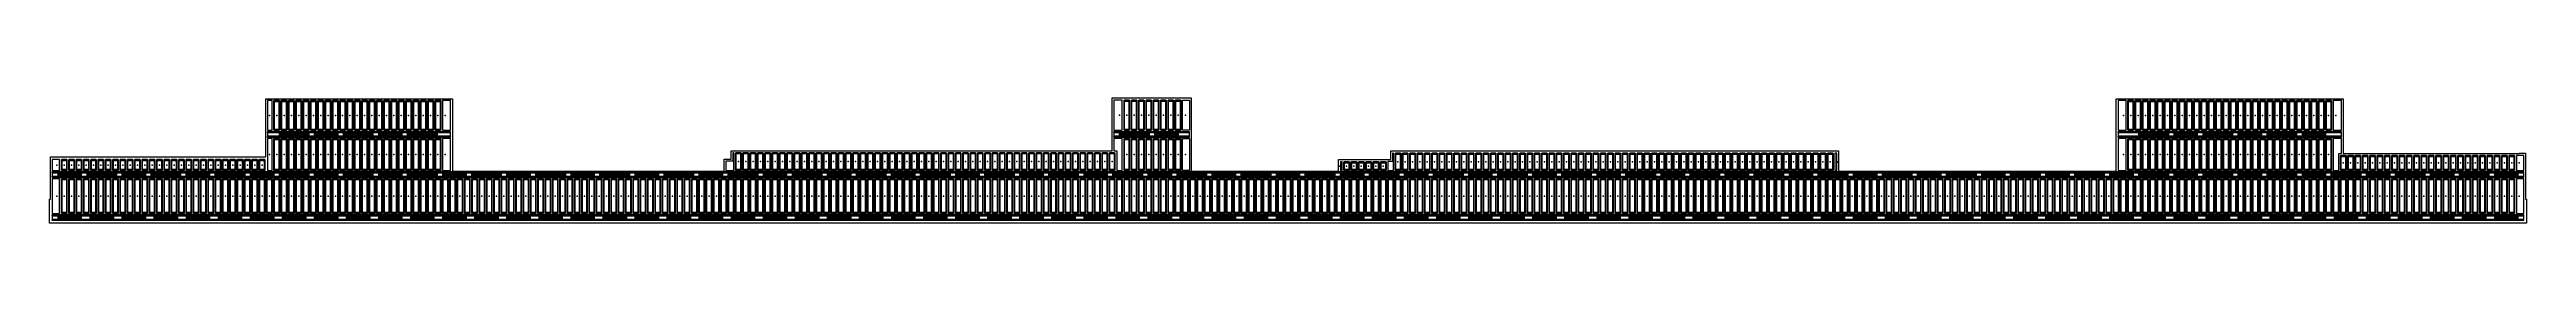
# Model space of a CAD drawing. Header units: millimetres. Extents: x 813027 to 1148939, y -931049 to -10.
# Drawn here: x 892540 to 1027740, y -873847 to -867002 of the extents above; entities that cross this region are included whole.
import ezdxf
from ezdxf.enums import TextEntityAlignment as Align

# ---------------------------------------------------------------- set-up
doc = ezdxf.new("R2010")
doc.units = ezdxf.units.MM
for name, color, linetype in [('000 - WIPEOUT', 250, 'Continuous'), ('001 - ASCESSORIES', 1, 'Continuous'), ('A04_TUBE SERIES', 2, 'Continuous'), ('A11_ALU.SOLID SHEET', 7, 'Continuous')]:
    doc.layers.add(name, color=color, linetype=linetype)

# ---------------------------------------------------------------- blocks, each defined once
blk = doc.blocks.new('*U493')
at = {"layer": 'A11_ALU.SOLID SHEET', "color": 0}
blk.add_lwpolyline([(483, -98.8), (483, 98.8), (0, 98.8), (0, -98.8)], close=True, dxfattribs=at)
at = {"layer": 'Defpoints', "color": 250}
blk.add_point((0, 0), dxfattribs=at)
blk.add_text('AL.SHEET-HAT-TYPE-R', height=6, rotation=270, dxfattribs=at).set_placement((15, 0), align=Align.BOTTOM_CENTER)
blk = doc.blocks.new('*U485')
at = {"color": 1}
blk.add_wipeout([(628, -60), (-629, -60), (-629, 60), (628, 60)], dxfattribs=at).dxf.layer = '000 - WIPEOUT'
at = {"layer": '001 - ASCESSORIES', "color": 0}
blk.add_lwpolyline([(628, -60), (-629, -60), (-629, 60), (628, 60)], close=True, dxfattribs=at)
at = {"layer": '001 - ASCESSORIES'}
for points in [[(623, -55), (-624, -55), (-624, 55), (623, 55)], [(-593, -55), (-598, -55), (-598, 55), (-593, 55)], [(-559, -55), (-554, -55), (-554, 55), (-559, 55)], [(-514, -55), (-519, -55), (-519, 55), (-514, 55)], [(-479, -55), (-474, -55), (-474, 55), (-479, 55)], [(-435, -55), (-440, -55), (-440, 55), (-435, 55)], [(-400, -55), (-395, -55), (-395, 55), (-400, 55)], [(-355, -55), (-360, -55), (-360, 55), (-355, 55)], [(-320, -55), (-315, -55), (-315, 55), (-320, 55)], [(-276, -55), (-281, -55), (-281, 55), (-276, 55)], [(-241, -55), (-236, -55), (-236, 55), (-241, 55)], [(-196, -55), (-201, -55), (-201, 55), (-196, 55)], [(-161, -55), (-156, -55), (-156, 55), (-161, 55)], [(-117, -55), (-122, -55), (-122, 55), (-117, 55)], [(-82, -55), (-77, -55), (-77, 55), (-82, 55)], [(-37, -55), (-42, -55), (-42, 55), (-37, 55)], [(-3, -55), (3, -55), (3, 55), (-3, 55)], [(42, -55), (37, -55), (37, 55), (42, 55)], [(77, -55), (82, -55), (82, 55), (77, 55)], [(122, -55), (117, -55), (117, 55), (122, 55)], [(156, -55), (161, -55), (161, 55), (156, 55)], [(201, -55), (196, -55), (196, 55), (201, 55)], [(236, -55), (241, -55), (241, 55), (236, 55)], [(281, -55), (276, -55), (276, 55), (281, 55)], [(315, -55), (320, -55), (320, 55), (315, 55)], [(360, -55), (355, -55), (355, 55), (360, 55)], [(395, -55), (400, -55), (400, 55), (395, 55)], [(440, -55), (435, -55), (435, 55), (440, 55)], [(474, -55), (479, -55), (479, 55), (474, 55)], [(519, -55), (514, -55), (514, 55), (519, 55)], [(554, -55), (559, -55), (559, 55), (554, 55)], [(598, -55), (593, -55), (593, 55), (598, 55)]]:
    blk.add_lwpolyline(points, close=True, dxfattribs=at)
for points in [[(-593, 10), (-559, 10)], [(-554, 10), (-519, 10)], [(-514, 10), (-479, 10)], [(-474, 10), (-440, 10)], [(-435, 10), (-400, 10)], [(-395, 10), (-360, 10)], [(-355, 10), (-320, 10)], [(-315, 10), (-281, 10)], [(-276, 10), (-241, 10)], [(-236, 10), (-201, 10)], [(-196, 10), (-161, 10)], [(-156, 10), (-122, 10)], [(-117, 10), (-82, 10)], [(-77, 10), (-42, 10)], [(-37, 10), (-3, 10)], [(3, 10), (37, 10)], [(42, 10), (77, 10)], [(82, 10), (117, 10)], [(122, 10), (156, 10)], [(161, 10), (196, 10)], [(201, 10), (236, 10)], [(241, 10), (276, 10)], [(281, 10), (315, 10)], [(320, 10), (355, 10)], [(360, 10), (395, 10)], [(400, 10), (435, 10)], [(440, 10), (474, 10)], [(479, 10), (514, 10)], [(519, 10), (554, 10)], [(559, 10), (593, 10)], [(-593, -10), (-559, -10)], [(-554, -10), (-519, -10)], [(-514, -10), (-479, -10)], [(-474, -10), (-440, -10)], [(-435, -10), (-400, -10)], [(-395, -10), (-360, -10)], [(-355, -10), (-320, -10)], [(-315, -10), (-281, -10)], [(-276, -10), (-241, -10)], [(-236, -10), (-201, -10)], [(-196, -10), (-161, -10)], [(-156, -10), (-122, -10)], [(-117, -10), (-82, -10)], [(-77, -10), (-42, -10)], [(-37, -10), (-3, -10)], [(3, -10), (37, -10)], [(42, -10), (77, -10)], [(82, -10), (117, -10)], [(122, -10), (156, -10)], [(161, -10), (196, -10)], [(201, -10), (236, -10)], [(241, -10), (276, -10)], [(281, -10), (315, -10)], [(320, -10), (355, -10)], [(360, -10), (395, -10)], [(400, -10), (435, -10)], [(440, -10), (474, -10)], [(479, -10), (514, -10)], [(519, -10), (554, -10)], [(559, -10), (593, -10)]]:
    blk.add_lwpolyline(points, dxfattribs=at)
blk = doc.blocks.new('*U488')
at = {"layer": 'A11_ALU.SOLID SHEET', "color": 0}
blk.add_lwpolyline([(311.5, -98.8), (311.5, 98.8), (0, 98.8), (0, -98.8)], close=True, dxfattribs=at)
at = {"layer": 'Defpoints', "color": 250}
blk.add_point((0, 0), dxfattribs=at)
blk.add_text('AL.SHEET-HAT-TYPE-R', height=6, rotation=270, dxfattribs=at).set_placement((15, 0), align=Align.BOTTOM_CENTER)
blk = doc.blocks.new('*U503')
at = {"layer": 'A11_ALU.SOLID SHEET', "color": 0}
blk.add_lwpolyline([(735, -98.8), (735, 98.8), (0, 98.8), (0, -98.8)], close=True, dxfattribs=at)
at = {"layer": 'Defpoints', "color": 250}
blk.add_point((0, 0), dxfattribs=at)
blk.add_text('AL.SHEET-HAT-TYPE-R', height=6, rotation=270, dxfattribs=at).set_placement((15, 0), align=Align.BOTTOM_CENTER)
blk = doc.blocks.new('*U497')
blk.add_wipeout([(-25, 0), (25, 0), (25, 12190), (-25, 12190)]).dxf.layer = '000 - WIPEOUT'
blk.add_point((0, 0))
at = {"layer": 'A04_TUBE SERIES', "color": 0}
blk.add_lwpolyline([(-25, 0), (25, 0), (25, 12190), (-25, 12190)], close=True, dxfattribs=at)
blk.add_attdef('EXTR.OVL-LENGTH_', (-25, -59), '', height=5)
blk = doc.blocks.new('*U519')
blk.add_wipeout([(-25, 0), (25, 0), (25, 12190), (-25, 12190)]).dxf.layer = '000 - WIPEOUT'
blk.add_point((0, 0))
at = {"layer": 'A04_TUBE SERIES', "color": 0}
blk.add_lwpolyline([(-25, 0), (25, 0), (25, 12190), (-25, 12190)], close=True, dxfattribs=at)
blk.add_attdef('EXTR.OVL-LENGTH_', (-25, -59), '', height=5)
blk = doc.blocks.new('*U491')
at = {"layer": 'A11_ALU.SOLID SHEET', "color": 0}
blk.add_lwpolyline([(316.5, -98.8), (316.5, 98.8), (0, 98.8), (0, -98.8)], close=True, dxfattribs=at)
at = {"layer": 'Defpoints', "color": 250}
blk.add_point((0, 0), dxfattribs=at)
blk.add_text('AL.SHEET-HAT-TYPE-R', height=6, rotation=270, dxfattribs=at).set_placement((15, 0), align=Align.BOTTOM_CENTER)
blk = doc.blocks.new('*U484')
at = {"layer": '001 - ASCESSORIES', "color": 0, "linetype": 'ByBlock'}
blk.add_lwpolyline([(800, 87), (-800, 87), (-800, -87), (800, -87)], close=True, dxfattribs=at)
at = {"layer": '001 - ASCESSORIES', "linetype": 'ByBlock'}
for points in [[(-782, 69), (782, 69), (782, -69), (-782, -69)], [(782, 36), (-782, 36), (-782, 16), (782, 16)], [(-782, -16), (782, -16), (782, -36), (-782, -36)]]:
    blk.add_lwpolyline(points, close=True, dxfattribs=at)
for points in [[(782, 26), (-782, 26)], [(-782, -26), (782, -26)]]:
    blk.add_lwpolyline(points, dxfattribs=at)
blk = doc.blocks.new('*U496')
at = {"layer": 'A11_ALU.SOLID SHEET', "color": 0}
blk.add_lwpolyline([(1140, -98.8), (1140, 98.8), (0, 98.8), (0, -98.8)], close=True, dxfattribs=at)
at = {"layer": 'Defpoints', "color": 250}
blk.add_point((0, 0), dxfattribs=at)
blk.add_text('AL.SHEET-HAT-TYPE-R', height=6, rotation=270, dxfattribs=at).set_placement((15, 0), align=Align.BOTTOM_CENTER)
blk = doc.blocks.new('*U498')
at = {"layer": 'A11_ALU.SOLID SHEET', "color": 0}
blk.add_lwpolyline([(866, -98.8), (866, 98.8), (0, 98.8), (0, -98.8)], close=True, dxfattribs=at)
at = {"layer": 'Defpoints', "color": 250}
blk.add_point((0, 0), dxfattribs=at)
blk.add_text('AL.SHEET-HAT-TYPE-R', height=6, rotation=270, dxfattribs=at).set_placement((15, 0), align=Align.BOTTOM_CENTER)
blk = doc.blocks.new('*U494')
at = {"layer": 'A11_ALU.SOLID SHEET', "color": 0}
blk.add_lwpolyline([(483, -98.8), (483, 98.8), (0, 98.8), (0, -98.8)], close=True, dxfattribs=at)
at = {"layer": 'Defpoints', "color": 250}
blk.add_point((0, 0), dxfattribs=at)
blk.add_text('AL.SHEET-HAT-TYPE-R', height=6, rotation=270, dxfattribs=at).set_placement((15, 0), align=Align.BOTTOM_CENTER)
blk = doc.blocks.new('*U490')
at = {"layer": 'A11_ALU.SOLID SHEET', "color": 0}
blk.add_lwpolyline([(311.5, -98.8), (311.5, 98.8), (0, 98.8), (0, -98.8)], close=True, dxfattribs=at)
at = {"layer": 'Defpoints', "color": 250}
blk.add_point((0, 0), dxfattribs=at)
blk.add_text('AL.SHEET-HAT-TYPE-R', height=6, rotation=270, dxfattribs=at).set_placement((15, 0), align=Align.BOTTOM_CENTER)
blk = doc.blocks.new('*U504')
blk.add_wipeout([(-25, 0), (25, 0), (25, 9990), (-25, 9990)]).dxf.layer = '000 - WIPEOUT'
blk.add_point((0, 0))
at = {"layer": 'A04_TUBE SERIES', "color": 0}
blk.add_lwpolyline([(-25, 0), (25, 0), (25, 9990), (-25, 9990)], close=True, dxfattribs=at)
blk.add_attdef('EXTR.OVL-LENGTH_', (-25, -59), '', height=5)
blk = doc.blocks.new('*U502')
blk.add_wipeout([(-25, 0), (25, 0), (25, 9990), (-25, 9990)]).dxf.layer = '000 - WIPEOUT'
blk.add_point((0, 0))
at = {"layer": 'A04_TUBE SERIES', "color": 0}
blk.add_lwpolyline([(-25, 0), (25, 0), (25, 9990), (-25, 9990)], close=True, dxfattribs=at)
blk.add_attdef('EXTR.OVL-LENGTH_', (-25, -59), '', height=5)
blk = doc.blocks.new('*U489')
at = {"layer": 'A11_ALU.SOLID SHEET', "color": 0}
blk.add_lwpolyline([(645, -99), (645, 99), (0, 99), (0, -99)], close=True, dxfattribs=at)
at = {"layer": 'Defpoints', "color": 250}
blk.add_point((0, 0), dxfattribs=at)
blk.add_text('AL.SHEET-HAT-TYPE-R', height=6, rotation=270, dxfattribs=at).set_placement((15, 0), align=Align.BOTTOM_CENTER)
blk = doc.blocks.new('*U495')
blk.add_wipeout([(-25, 0), (25, 0), (25, 134900), (-25, 134900)]).dxf.layer = '000 - WIPEOUT'
blk.add_point((0, 0))
at = {"layer": 'A04_TUBE SERIES', "color": 0}
blk.add_lwpolyline([(-25, 0), (25, 0), (25, 134900), (-25, 134900)], close=True, dxfattribs=at)
blk.add_attdef('EXTR.OVL-LENGTH_', (-25, -59), '', height=5)
blk = doc.blocks.new('*U501')
blk.add_wipeout([(-25, 0), (25, 0), (25, 4115), (-25, 4115)]).dxf.layer = '000 - WIPEOUT'
blk.add_point((0, 0))
at = {"layer": 'A04_TUBE SERIES', "color": 0}
blk.add_lwpolyline([(-25, 0), (25, 0), (25, 4115), (-25, 4115)], close=True, dxfattribs=at)
blk.add_attdef('EXTR.OVL-LENGTH_', (-25, -59), '', height=5)
blk = doc.blocks.new('*U500')
at = {"layer": 'A11_ALU.SOLID SHEET', "color": 0}
blk.add_lwpolyline([(615, -98.8), (615, 98.8), (0, 98.8), (0, -98.8)], close=True, dxfattribs=at)
at = {"layer": 'Defpoints', "color": 250}
blk.add_point((0, 0), dxfattribs=at)
blk.add_text('AL.SHEET-HAT-TYPE-R', height=6, rotation=270, dxfattribs=at).set_placement((15, 0), align=Align.BOTTOM_CENTER)
blk = doc.blocks.new('*U499')
blk.add_wipeout([(-25, 0), (25, 0), (25, 4115), (-25, 4115)]).dxf.layer = '000 - WIPEOUT'
blk.add_point((0, 0))
at = {"layer": 'A04_TUBE SERIES', "color": 0}
blk.add_lwpolyline([(-25, 0), (25, 0), (25, 4115), (-25, 4115)], close=True, dxfattribs=at)
blk.add_attdef('EXTR.OVL-LENGTH_', (-25, -59), '', height=5)
blk = doc.blocks.new('*U492')
blk.add_wipeout([(-25, 0), (25, 0), (25, 134900), (-25, 134900)]).dxf.layer = '000 - WIPEOUT'
blk.add_point((0, 0))
at = {"layer": 'A04_TUBE SERIES', "color": 0}
blk.add_lwpolyline([(-25, 0), (25, 0), (25, 134900), (-25, 134900)], close=True, dxfattribs=at)
blk.add_attdef('EXTR.OVL-LENGTH_', (-25, -59), '', height=5)
blk = doc.blocks.new('*U514')
for p, q in [((-762.8, 4250), (-762.8, 4550)), ((-762.8, 3850), (-762.8, 4150)), ((762.5, 4550), (762.5, 4250)), ((762.5, 4150), (762.5, 3850)), ((-762.8, 3450), (-762.8, 3750)), ((-762.8, 3050), (-762.8, 3350)), ((-762.8, 2650), (-762.8, 2950)), ((762.5, 3750), (762.5, 3450)), ((762.5, 3350), (762.5, 3050)), ((762.5, 2950), (762.5, 2650)), ((-762.8, 2250), (-762.8, 2550)), ((-762.8, 1850), (-762.8, 2150)), ((-762.8, 1450), (-762.8, 1750)), ((762.5, 2550), (762.5, 2250)), ((762.5, 2150), (762.5, 1850)), ((762.5, 1750), (762.5, 1450)), ((-762.8, 1050), (-762.8, 1350)), ((-762.8, 650), (-762.8, 950)), ((-762.8, 250), (-762.8, 550)), ((-762.8, -150), (-762.8, 150)), ((762.5, 1350), (762.5, 1050)), ((762.5, 950), (762.5, 650)), ((762.5, 550), (762.5, 250)), ((762.5, 150), (762.5, -150)), ((-762.8, -550), (-762.8, -250)), ((-762.8, -950), (-762.8, -650)), ((-762.8, -1350), (-762.8, -1050)), ((762.5, -250), (762.5, -550)), ((762.5, -650), (762.5, -950)), ((762.5, -1050), (762.5, -1350)), ((-762.8, -1750), (-762.8, -1450)), ((-762.8, -2150), (-762.8, -1850)), ((-762.8, -2550), (-762.8, -2250)), ((-762.8, -2950), (-762.8, -2650)), ((762.5, -1450), (762.5, -1750)), ((762.5, -1850), (762.5, -2150)), ((762.5, -2250), (762.5, -2550)), ((762.5, -2650), (762.5, -2950)), ((-762.8, -3350), (-762.8, -3050)), ((-762.8, -3750), (-762.8, -3450)), ((-762.8, -4150), (-762.8, -3850)), ((762.5, -3050), (762.5, -3350)), ((762.5, -3450), (762.5, -3750)), ((762.5, -3850), (762.5, -4150)), ((-762.8, -4550), (-762.8, -4250)), ((762.5, -4250), (762.5, -4550))]:
    blk.add_line(p, q)
for p in [(0, 4400), (0, 4000), (0, 3600), (0, 3200), (0, 2800), (0, 2400), (0, 2000), (0, 1600), (0, 1200), (0, 800), (0, 400), (0, 0), (0, -400), (0, -800), (0, -1200), (0, -1600), (0, -2000), (0, -2400), (0, -2800), (0, -3200), (0, -3600), (0, -4000), (0, -4400)]:
    blk.add_point(p)
at = {"layer": 'A11_ALU.SOLID SHEET', "color": 0}
for points in [[(-812.5, 4550), (812.5, 4550), (812.5, 4536), (-812.5, 4536)], [(-812.5, 4264), (-798.5, 4264), (-798.5, 4536), (-812.5, 4536)], [(-812.5, 4264), (812.5, 4264), (812.5, 4250), (-812.5, 4250)], [(-812.5, 4150), (812.5, 4150), (812.5, 4136), (-812.5, 4136)], [(-812.5, 3864), (-798.5, 3864), (-798.5, 4136), (-812.5, 4136)], [(812.5, 4536), (798.5, 4536), (798.5, 4264), (812.5, 4264)], [(812.5, 4136), (798.5, 4136), (798.5, 3864), (812.5, 3864)], [(-812.5, 3864), (812.5, 3864), (812.5, 3850), (-812.5, 3850)], [(-812.5, 3750), (812.5, 3750), (812.5, 3736), (-812.5, 3736)], [(-812.5, 3464), (-798.5, 3464), (-798.5, 3736), (-812.5, 3736)], [(-812.5, 3464), (812.5, 3464), (812.5, 3450), (-812.5, 3450)], [(-812.5, 3350), (812.5, 3350), (812.5, 3336), (-812.5, 3336)], [(-812.5, 3064), (-798.5, 3064), (-798.5, 3336), (-812.5, 3336)], [(-812.5, 3064), (812.5, 3064), (812.5, 3050), (-812.5, 3050)], [(-812.5, 2950), (812.5, 2950), (812.5, 2936), (-812.5, 2936)], [(-812.5, 2664), (-798.5, 2664), (-798.5, 2936), (-812.5, 2936)], [(812.5, 3736), (798.5, 3736), (798.5, 3464), (812.5, 3464)], [(812.5, 3336), (798.5, 3336), (798.5, 3064), (812.5, 3064)], [(812.5, 2936), (798.5, 2936), (798.5, 2664), (812.5, 2664)], [(-812.5, 2664), (812.5, 2664), (812.5, 2650), (-812.5, 2650)], [(-812.5, 2550), (812.5, 2550), (812.5, 2536), (-812.5, 2536)], [(-812.5, 2264), (-798.5, 2264), (-798.5, 2536), (-812.5, 2536)], [(-812.5, 2264), (812.5, 2264), (812.5, 2250), (-812.5, 2250)], [(-812.5, 2150), (812.5, 2150), (812.5, 2136), (-812.5, 2136)], [(-812.5, 1864), (-798.5, 1864), (-798.5, 2136), (-812.5, 2136)], [(-812.5, 1864), (812.5, 1864), (812.5, 1850), (-812.5, 1850)], [(-812.5, 1750), (812.5, 1750), (812.5, 1736), (-812.5, 1736)], [(-812.5, 1464), (-798.5, 1464), (-798.5, 1736), (-812.5, 1736)], [(-812.5, 1464), (812.5, 1464), (812.5, 1450), (-812.5, 1450)], [(812.5, 2536), (798.5, 2536), (798.5, 2264), (812.5, 2264)], [(812.5, 2136), (798.5, 2136), (798.5, 1864), (812.5, 1864)], [(812.5, 1736), (798.5, 1736), (798.5, 1464), (812.5, 1464)], [(-812.5, 1350), (812.5, 1350), (812.5, 1336), (-812.5, 1336)], [(-812.5, 1064), (-798.5, 1064), (-798.5, 1336), (-812.5, 1336)], [(-812.5, 1064), (812.5, 1064), (812.5, 1050), (-812.5, 1050)], [(-812.5, 950), (812.5, 950), (812.5, 936), (-812.5, 936)], [(-812.5, 664), (-798.5, 664), (-798.5, 936), (-812.5, 936)], [(-812.5, 664), (812.5, 664), (812.5, 650), (-812.5, 650)], [(-812.5, 550), (812.5, 550), (812.5, 536), (-812.5, 536)], [(-812.5, 264), (-798.5, 264), (-798.5, 536), (-812.5, 536)], [(-812.5, 264), (812.5, 264), (812.5, 250), (-812.5, 250)], [(-812.5, 150), (812.5, 150), (812.5, 136), (-812.5, 136)], [(-812.5, -136), (-798.5, -136), (-798.5, 136), (-812.5, 136)], [(812.5, 1336), (798.5, 1336), (798.5, 1064), (812.5, 1064)], [(812.5, 936), (798.5, 936), (798.5, 664), (812.5, 664)], [(812.5, 536), (798.5, 536), (798.5, 264), (812.5, 264)], [(812.5, 136), (798.5, 136), (798.5, -136), (812.5, -136)], [(-812.5, -136), (812.5, -136), (812.5, -150), (-812.5, -150)], [(-812.5, -250), (812.5, -250), (812.5, -264), (-812.5, -264)], [(-812.5, -536), (-798.5, -536), (-798.5, -264), (-812.5, -264)], [(-812.5, -536), (812.5, -536), (812.5, -550), (-812.5, -550)], [(-812.5, -650), (812.5, -650), (812.5, -664), (-812.5, -664)], [(-812.5, -936), (-798.5, -936), (-798.5, -664), (-812.5, -664)], [(-812.5, -936), (812.5, -936), (812.5, -950), (-812.5, -950)], [(-812.5, -1050), (812.5, -1050), (812.5, -1064), (-812.5, -1064)], [(-812.5, -1336), (-798.5, -1336), (-798.5, -1064), (-812.5, -1064)], [(-812.5, -1336), (812.5, -1336), (812.5, -1350), (-812.5, -1350)], [(812.5, -264), (798.5, -264), (798.5, -536), (812.5, -536)], [(812.5, -664), (798.5, -664), (798.5, -936), (812.5, -936)], [(812.5, -1064), (798.5, -1064), (798.5, -1336), (812.5, -1336)], [(-812.5, -1450), (812.5, -1450), (812.5, -1464), (-812.5, -1464)], [(-812.5, -1736), (-798.5, -1736), (-798.5, -1464), (-812.5, -1464)], [(-812.5, -1736), (812.5, -1736), (812.5, -1750), (-812.5, -1750)], [(-812.5, -1850), (812.5, -1850), (812.5, -1864), (-812.5, -1864)], [(-812.5, -2136), (-798.5, -2136), (-798.5, -1864), (-812.5, -1864)], [(-812.5, -2136), (812.5, -2136), (812.5, -2150), (-812.5, -2150)], [(-812.5, -2250), (812.5, -2250), (812.5, -2264), (-812.5, -2264)], [(-812.5, -2536), (-798.5, -2536), (-798.5, -2264), (-812.5, -2264)], [(-812.5, -2536), (812.5, -2536), (812.5, -2550), (-812.5, -2550)], [(-812.5, -2650), (812.5, -2650), (812.5, -2664), (-812.5, -2664)], [(-812.5, -2936), (-798.5, -2936), (-798.5, -2664), (-812.5, -2664)], [(812.5, -1464), (798.5, -1464), (798.5, -1736), (812.5, -1736)], [(812.5, -1864), (798.5, -1864), (798.5, -2136), (812.5, -2136)], [(812.5, -2264), (798.5, -2264), (798.5, -2536), (812.5, -2536)], [(812.5, -2664), (798.5, -2664), (798.5, -2936), (812.5, -2936)], [(-812.5, -2936), (812.5, -2936), (812.5, -2950), (-812.5, -2950)], [(-812.5, -3050), (812.5, -3050), (812.5, -3064), (-812.5, -3064)], [(-812.5, -3336), (-798.5, -3336), (-798.5, -3064), (-812.5, -3064)], [(-812.5, -3336), (812.5, -3336), (812.5, -3350), (-812.5, -3350)], [(-812.5, -3450), (812.5, -3450), (812.5, -3464), (-812.5, -3464)], [(-812.5, -3736), (-798.5, -3736), (-798.5, -3464), (-812.5, -3464)], [(-812.5, -3736), (812.5, -3736), (812.5, -3750), (-812.5, -3750)], [(-812.5, -3850), (812.5, -3850), (812.5, -3864), (-812.5, -3864)], [(-812.5, -4136), (-798.5, -4136), (-798.5, -3864), (-812.5, -3864)], [(812.5, -3064), (798.5, -3064), (798.5, -3336), (812.5, -3336)], [(812.5, -3464), (798.5, -3464), (798.5, -3736), (812.5, -3736)], [(812.5, -3864), (798.5, -3864), (798.5, -4136), (812.5, -4136)], [(-812.5, -4136), (812.5, -4136), (812.5, -4150), (-812.5, -4150)], [(-812.5, -4250), (812.5, -4250), (812.5, -4264), (-812.5, -4264)], [(-812.5, -4536), (-798.5, -4536), (-798.5, -4264), (-812.5, -4264)], [(-812.5, -4536), (812.5, -4536), (812.5, -4550), (-812.5, -4550)], [(812.5, -4264), (798.5, -4264), (798.5, -4536), (812.5, -4536)]]:
    blk.add_lwpolyline(points, close=True, dxfattribs=at)
blk = doc.blocks.new('*U515')
for p, q in [((-900.3, 66650), (-900.3, 66950)), ((-900.3, 66250), (-900.3, 66550)), ((900, 66950), (900, 66650)), ((900, 66550), (900, 66250)), ((-900.3, 65850), (-900.3, 66150)), ((-900.3, 65450), (-900.3, 65750)), ((-900.3, 65050), (-900.3, 65350)), ((-900.3, 64650), (-900.3, 64950)), ((900, 66150), (900, 65850)), ((900, 65750), (900, 65450)), ((900, 65350), (900, 65050)), ((900, 64950), (900, 64650)), ((-900.3, 64250), (-900.3, 64550)), ((-900.3, 63850), (-900.3, 64150)), ((-900.3, 63450), (-900.3, 63750)), ((900, 64550), (900, 64250)), ((900, 64150), (900, 63850)), ((900, 63750), (900, 63450)), ((-900.3, 63050), (-900.3, 63350)), ((-900.3, 62650), (-900.3, 62950)), ((-900.3, 62250), (-900.3, 62550)), ((900, 63350), (900, 63050)), ((900, 62950), (900, 62650)), ((900, 62550), (900, 62250)), ((-900.3, 61850), (-900.3, 62150)), ((-900.3, 61450), (-900.3, 61750)), ((-900.3, 61050), (-900.3, 61350)), ((-900.3, 60650), (-900.3, 60950)), ((900, 62150), (900, 61850)), ((900, 61750), (900, 61450)), ((900, 61350), (900, 61050)), ((900, 60950), (900, 60650)), ((-900.3, 60250), (-900.3, 60550)), ((-900.3, 59850), (-900.3, 60150)), ((-900.3, 59450), (-900.3, 59750)), ((900, 60550), (900, 60250)), ((900, 60150), (900, 59850)), ((900, 59750), (900, 59450)), ((-900.3, 59050), (-900.3, 59350)), ((-900.3, 58650), (-900.3, 58950)), ((-900.3, 58250), (-900.3, 58550)), ((-900.3, 57850), (-900.3, 58150)), ((900, 59350), (900, 59050)), ((900, 58950), (900, 58650)), ((900, 58550), (900, 58250)), ((900, 58150), (900, 57850)), ((-900.3, 57450), (-900.3, 57750)), ((-900.3, 57050), (-900.3, 57350)), ((-900.3, 56650), (-900.3, 56950)), ((900, 57750), (900, 57450)), ((900, 57350), (900, 57050)), ((900, 56950), (900, 56650)), ((-900.3, 56250), (-900.3, 56550)), ((-900.3, 55850), (-900.3, 56150)), ((-900.3, 55450), (-900.3, 55750)), ((900, 56550), (900, 56250)), ((900, 56150), (900, 55850)), ((900, 55750), (900, 55450)), ((-900.3, 55050), (-900.3, 55350)), ((-900.3, 54650), (-900.3, 54950)), ((-900.3, 54250), (-900.3, 54550)), ((-900.3, 53850), (-900.3, 54150)), ((900, 55350), (900, 55050)), ((900, 54950), (900, 54650)), ((900, 54550), (900, 54250)), ((900, 54150), (900, 53850)), ((-900.3, 53450), (-900.3, 53750)), ((-900.3, 53050), (-900.3, 53350)), ((-900.3, 52650), (-900.3, 52950)), ((900, 53750), (900, 53450)), ((900, 53350), (900, 53050)), ((900, 52950), (900, 52650)), ((-900.3, 52250), (-900.3, 52550)), ((-900.3, 51850), (-900.3, 52150)), ((-900.3, 51450), (-900.3, 51750)), ((900, 52550), (900, 52250)), ((900, 52150), (900, 51850)), ((900, 51750), (900, 51450)), ((-900.3, 51050), (-900.3, 51350)), ((-900.3, 50650), (-900.3, 50950)), ((-900.3, 50250), (-900.3, 50550)), ((-900.3, 49850), (-900.3, 50150)), ((900, 51350), (900, 51050)), ((900, 50950), (900, 50650)), ((900, 50550), (900, 50250)), ((900, 50150), (900, 49850)), ((-900.3, 49450), (-900.3, 49750)), ((-900.3, 49050), (-900.3, 49350)), ((-900.3, 48650), (-900.3, 48950)), ((900, 49750), (900, 49450)), ((900, 49350), (900, 49050)), ((900, 48950), (900, 48650)), ((-900.3, 48250), (-900.3, 48550)), ((-900.3, 47850), (-900.3, 48150)), ((-900.3, 47450), (-900.3, 47750)), ((-900.3, 47050), (-900.3, 47350)), ((900, 48550), (900, 48250)), ((900, 48150), (900, 47850)), ((900, 47750), (900, 47450)), ((900, 47350), (900, 47050)), ((-900.3, 46650), (-900.3, 46950)), ((-900.3, 46250), (-900.3, 46550)), ((-900.3, 45850), (-900.3, 46150)), ((900, 46950), (900, 46650)), ((900, 46550), (900, 46250)), ((900, 46150), (900, 45850)), ((-900.3, 45450), (-900.3, 45750)), ((-900.3, 45050), (-900.3, 45350)), ((-900.3, 44650), (-900.3, 44950)), ((900, 45750), (900, 45450)), ((900, 45350), (900, 45050)), ((900, 44950), (900, 44650)), ((-900.3, 44250), (-900.3, 44550)), ((-900.3, 43850), (-900.3, 44150)), ((-900.3, 43450), (-900.3, 43750)), ((-900.3, 43050), (-900.3, 43350)), ((900, 44550), (900, 44250)), ((900, 44150), (900, 43850)), ((900, 43750), (900, 43450)), ((900, 43350), (900, 43050)), ((-900.3, 42650), (-900.3, 42950)), ((-900.3, 42250), (-900.3, 42550)), ((-900.3, 41850), (-900.3, 42150)), ((900, 42950), (900, 42650)), ((900, 42550), (900, 42250)), ((900, 42150), (900, 41850)), ((-900.3, 41450), (-900.3, 41750)), ((-900.3, 41050), (-900.3, 41350)), ((-900.3, 40650), (-900.3, 40950)), ((900, 41750), (900, 41450)), ((900, 41350), (900, 41050)), ((900, 40950), (900, 40650)), ((-900.3, 40250), (-900.3, 40550)), ((-900.3, 39850), (-900.3, 40150)), ((-900.3, 39450), (-900.3, 39750)), ((-900.3, 39050), (-900.3, 39350)), ((900, 40550), (900, 40250)), ((900, 40150), (900, 39850)), ((900, 39750), (900, 39450)), ((900, 39350), (900, 39050)), ((-900.3, 38650), (-900.3, 38950)), ((-900.3, 38250), (-900.3, 38550)), ((-900.3, 37850), (-900.3, 38150)), ((900, 38950), (900, 38650)), ((900, 38550), (900, 38250)), ((900, 38150), (900, 37850)), ((-900.3, 37450), (-900.3, 37750)), ((-900.3, 37050), (-900.3, 37350)), ((-900.3, 36650), (-900.3, 36950)), ((-900.3, 36250), (-900.3, 36550)), ((900, 37750), (900, 37450)), ((900, 37350), (900, 37050)), ((900, 36950), (900, 36650)), ((900, 36550), (900, 36250)), ((-900.3, 35850), (-900.3, 36150)), ((-900.3, 35450), (-900.3, 35750)), ((-900.3, 35050), (-900.3, 35350)), ((900, 36150), (900, 35850)), ((900, 35750), (900, 35450)), ((900, 35350), (900, 35050)), ((-900.3, 34650), (-900.3, 34950)), ((-900.3, 34250), (-900.3, 34550)), ((-900.3, 33850), (-900.3, 34150)), ((900, 34950), (900, 34650)), ((900, 34550), (900, 34250)), ((900, 34150), (900, 33850)), ((-900.3, 33450), (-900.3, 33750)), ((-900.3, 33050), (-900.3, 33350)), ((-900.3, 32650), (-900.3, 32950)), ((-900.3, 32250), (-900.3, 32550)), ((900, 33750), (900, 33450)), ((900, 33350), (900, 33050)), ((900, 32950), (900, 32650)), ((900, 32550), (900, 32250)), ((-900.3, 31850), (-900.3, 32150)), ((-900.3, 31450), (-900.3, 31750)), ((-900.3, 31050), (-900.3, 31350)), ((900, 32150), (900, 31850)), ((900, 31750), (900, 31450)), ((900, 31350), (900, 31050)), ((-900.3, 30650), (-900.3, 30950)), ((-900.3, 30250), (-900.3, 30550)), ((-900.3, 29850), (-900.3, 30150)), ((-900.3, 29450), (-900.3, 29750)), ((900, 30950), (900, 30650)), ((900, 30550), (900, 30250)), ((900, 30150), (900, 29850)), ((900, 29750), (900, 29450)), ((-900.3, 29050), (-900.3, 29350)), ((-900.3, 28650), (-900.3, 28950)), ((-900.3, 28250), (-900.3, 28550)), ((900, 29350), (900, 29050)), ((900, 28950), (900, 28650)), ((900, 28550), (900, 28250)), ((-900.3, 27850), (-900.3, 28150)), ((-900.3, 27450), (-900.3, 27750)), ((-900.3, 27050), (-900.3, 27350)), ((900, 28150), (900, 27850)), ((900, 27750), (900, 27450)), ((900, 27350), (900, 27050)), ((-900.3, 26650), (-900.3, 26950)), ((-900.3, 26250), (-900.3, 26550)), ((-900.3, 25850), (-900.3, 26150)), ((-900.3, 25450), (-900.3, 25750)), ((900, 26950), (900, 26650)), ((900, 26550), (900, 26250)), ((900, 26150), (900, 25850)), ((900, 25750), (900, 25450)), ((-900.3, 25050), (-900.3, 25350)), ((-900.3, 24650), (-900.3, 24950)), ((-900.3, 24250), (-900.3, 24550)), ((900, 25350), (900, 25050)), ((900, 24950), (900, 24650)), ((900, 24550), (900, 24250)), ((-900.3, 23850), (-900.3, 24150)), ((-900.3, 23450), (-900.3, 23750)), ((-900.3, 23050), (-900.3, 23350)), ((900, 24150), (900, 23850)), ((900, 23750), (900, 23450)), ((900, 23350), (900, 23050)), ((-900.3, 22650), (-900.3, 22950)), ((-900.3, 22250), (-900.3, 22550)), ((-900.3, 21850), (-900.3, 22150)), ((-900.3, 21450), (-900.3, 21750)), ((900, 22950), (900, 22650)), ((900, 22550), (900, 22250)), ((900, 22150), (900, 21850)), ((900, 21750), (900, 21450)), ((-900.3, 21050), (-900.3, 21350)), ((-900.3, 20650), (-900.3, 20950)), ((-900.3, 20250), (-900.3, 20550)), ((900, 21350), (900, 21050)), ((900, 20950), (900, 20650)), ((900, 20550), (900, 20250)), ((-900.3, 19850), (-900.3, 20150)), ((-900.3, 19450), (-900.3, 19750)), ((-900.3, 19050), (-900.3, 19350)), ((-900.3, 18650), (-900.3, 18950)), ((900, 20150), (900, 19850)), ((900, 19750), (900, 19450)), ((900, 19350), (900, 19050)), ((900, 18950), (900, 18650)), ((-900.3, 18250), (-900.3, 18550)), ((-900.3, 17850), (-900.3, 18150)), ((-900.3, 17450), (-900.3, 17750)), ((900, 18550), (900, 18250)), ((900, 18150), (900, 17850)), ((900, 17750), (900, 17450)), ((-900.3, 17050), (-900.3, 17350)), ((-900.3, 16650), (-900.3, 16950)), ((-900.3, 16250), (-900.3, 16550)), ((900, 17350), (900, 17050)), ((900, 16950), (900, 16650)), ((900, 16550), (900, 16250)), ((-900.3, 15850), (-900.3, 16150)), ((-900.3, 15450), (-900.3, 15750)), ((-900.3, 15050), (-900.3, 15350)), ((-900.3, 14650), (-900.3, 14950)), ((900, 16150), (900, 15850)), ((900, 15750), (900, 15450)), ((900, 15350), (900, 15050)), ((900, 14950), (900, 14650)), ((-900.3, 14250), (-900.3, 14550)), ((-900.3, 13850), (-900.3, 14150)), ((-900.3, 13450), (-900.3, 13750)), ((900, 14550), (900, 14250)), ((900, 14150), (900, 13850)), ((900, 13750), (900, 13450)), ((-900.3, 13050), (-900.3, 13350)), ((-900.3, 12650), (-900.3, 12950)), ((-900.3, 12250), (-900.3, 12550)), ((900, 13350), (900, 13050)), ((900, 12950), (900, 12650)), ((900, 12550), (900, 12250)), ((-900.3, 11850), (-900.3, 12150)), ((-900.3, 11450), (-900.3, 11750)), ((-900.3, 11050), (-900.3, 11350)), ((-900.3, 10650), (-900.3, 10950)), ((900, 12150), (900, 11850)), ((900, 11750), (900, 11450)), ((900, 11350), (900, 11050)), ((900, 10950), (900, 10650)), ((-900.3, 10250), (-900.3, 10550)), ((-900.3, 9850), (-900.3, 10150)), ((-900.3, 9450), (-900.3, 9750)), ((900, 10550), (900, 10250)), ((900, 10150), (900, 9850)), ((900, 9750), (900, 9450)), ((-900.3, 9050), (-900.3, 9350)), ((-900.3, 8650), (-900.3, 8950)), ((-900.3, 8250), (-900.3, 8550)), ((-900.3, 7850), (-900.3, 8150)), ((900, 9350), (900, 9050)), ((900, 8950), (900, 8650)), ((900, 8550), (900, 8250)), ((900, 8150), (900, 7850)), ((-900.3, 7450), (-900.3, 7750)), ((-900.3, 7050), (-900.3, 7350)), ((-900.3, 6650), (-900.3, 6950)), ((900, 7750), (900, 7450)), ((900, 7350), (900, 7050)), ((900, 6950), (900, 6650)), ((-900.3, 6250), (-900.3, 6550)), ((-900.3, 5850), (-900.3, 6150)), ((-900.3, 5450), (-900.3, 5750)), ((900, 6550), (900, 6250)), ((900, 6150), (900, 5850)), ((900, 5750), (900, 5450)), ((-900.3, 5050), (-900.3, 5350)), ((-900.3, 4650), (-900.3, 4950)), ((-900.3, 4250), (-900.3, 4550)), ((-900.3, 3850), (-900.3, 4150)), ((900, 5350), (900, 5050)), ((900, 4950), (900, 4650)), ((900, 4550), (900, 4250)), ((900, 4150), (900, 3850)), ((-900.3, 3450), (-900.3, 3750)), ((-900.3, 3050), (-900.3, 3350)), ((-900.3, 2650), (-900.3, 2950)), ((900, 3750), (900, 3450)), ((900, 3350), (900, 3050)), ((900, 2950), (900, 2650)), ((-900.3, 2250), (-900.3, 2550)), ((-900.3, 1850), (-900.3, 2150)), ((-900.3, 1450), (-900.3, 1750)), ((900, 2550), (900, 2250)), ((900, 2150), (900, 1850)), ((900, 1750), (900, 1450)), ((-900.3, 1050), (-900.3, 1350)), ((-900.3, 650), (-900.3, 950)), ((-900.3, 250), (-900.3, 550)), ((-900.3, -150), (-900.3, 150)), ((900, 1350), (900, 1050)), ((900, 950), (900, 650)), ((900, 550), (900, 250)), ((900, 150), (900, -150)), ((-900.3, -550), (-900.3, -250)), ((-900.3, -950), (-900.3, -650)), ((-900.3, -1350), (-900.3, -1050)), ((900, -250), (900, -550)), ((900, -650), (900, -950)), ((900, -1050), (900, -1350)), ((-900.3, -1750), (-900.3, -1450)), ((-900.3, -2150), (-900.3, -1850)), ((-900.3, -2550), (-900.3, -2250)), ((-900.3, -2950), (-900.3, -2650)), ((900, -1450), (900, -1750)), ((900, -1850), (900, -2150)), ((900, -2250), (900, -2550)), ((900, -2650), (900, -2950)), ((-900.3, -3350), (-900.3, -3050)), ((-900.3, -3750), (-900.3, -3450)), ((-900.3, -4150), (-900.3, -3850)), ((900, -3050), (900, -3350)), ((900, -3450), (900, -3750)), ((900, -3850), (900, -4150)), ((-900.3, -4550), (-900.3, -4250)), ((-900.3, -4950), (-900.3, -4650)), ((-900.3, -5350), (-900.3, -5050)), ((900, -4250), (900, -4550)), ((900, -4650), (900, -4950)), ((900, -5050), (900, -5350)), ((-900.3, -5750), (-900.3, -5450)), ((-900.3, -6150), (-900.3, -5850)), ((-900.3, -6550), (-900.3, -6250)), ((-900.3, -6950), (-900.3, -6650)), ((900, -5450), (900, -5750)), ((900, -5850), (900, -6150)), ((900, -6250), (900, -6550)), ((900, -6650), (900, -6950)), ((-900.3, -7350), (-900.3, -7050)), ((-900.3, -7750), (-900.3, -7450)), ((-900.3, -8150), (-900.3, -7850)), ((900, -7050), (900, -7350)), ((900, -7450), (900, -7750)), ((900, -7850), (900, -8150)), ((-900.3, -8550), (-900.3, -8250)), ((-900.3, -8950), (-900.3, -8650)), ((-900.3, -9350), (-900.3, -9050)), ((-900.3, -9750), (-900.3, -9450)), ((900, -8250), (900, -8550)), ((900, -8650), (900, -8950)), ((900, -9050), (900, -9350)), ((900, -9450), (900, -9750)), ((-900.3, -10150), (-900.3, -9850)), ((-900.3, -10550), (-900.3, -10250)), ((-900.3, -10950), (-900.3, -10650)), ((900, -9850), (900, -10150)), ((900, -10250), (900, -10550)), ((900, -10650), (900, -10950)), ((-900.3, -11350), (-900.3, -11050)), ((-900.3, -11750), (-900.3, -11450)), ((-900.3, -12150), (-900.3, -11850)), ((900, -11050), (900, -11350)), ((900, -11450), (900, -11750)), ((900, -11850), (900, -12150)), ((-900.3, -12550), (-900.3, -12250)), ((-900.3, -12950), (-900.3, -12650)), ((-900.3, -13350), (-900.3, -13050)), ((-900.3, -13750), (-900.3, -13450)), ((900, -12250), (900, -12550)), ((900, -12650), (900, -12950)), ((900, -13050), (900, -13350)), ((900, -13450), (900, -13750)), ((-900.3, -14150), (-900.3, -13850)), ((-900.3, -14550), (-900.3, -14250)), ((-900.3, -14950), (-900.3, -14650)), ((900, -13850), (900, -14150)), ((900, -14250), (900, -14550)), ((900, -14650), (900, -14950)), ((-900.3, -15350), (-900.3, -15050)), ((-900.3, -15750), (-900.3, -15450)), ((-900.3, -16150), (-900.3, -15850)), ((900, -15050), (900, -15350)), ((900, -15450), (900, -15750)), ((900, -15850), (900, -16150)), ((-900.3, -16550), (-900.3, -16250)), ((-900.3, -16950), (-900.3, -16650)), ((-900.3, -17350), (-900.3, -17050)), ((-900.3, -17750), (-900.3, -17450)), ((900, -16250), (900, -16550)), ((900, -16650), (900, -16950)), ((900, -17050), (900, -17350)), ((900, -17450), (900, -17750)), ((-900.3, -18150), (-900.3, -17850)), ((-900.3, -18550), (-900.3, -18250)), ((-900.3, -18950), (-900.3, -18650)), ((900, -17850), (900, -18150)), ((900, -18250), (900, -18550)), ((900, -18650), (900, -18950)), ((-900.3, -19350), (-900.3, -19050)), ((-900.3, -19750), (-900.3, -19450)), ((-900.3, -20150), (-900.3, -19850)), ((-900.3, -20550), (-900.3, -20250)), ((900, -19050), (900, -19350)), ((900, -19450), (900, -19750)), ((900, -19850), (900, -20150)), ((900, -20250), (900, -20550)), ((-900.3, -20950), (-900.3, -20650)), ((-900.3, -21350), (-900.3, -21050)), ((-900.3, -21750), (-900.3, -21450)), ((900, -20650), (900, -20950)), ((900, -21050), (900, -21350)), ((900, -21450), (900, -21750)), ((-900.3, -22150), (-900.3, -21850)), ((-900.3, -22550), (-900.3, -22250)), ((-900.3, -22950), (-900.3, -22650)), ((900, -21850), (900, -22150)), ((900, -22250), (900, -22550)), ((900, -22650), (900, -22950)), ((-900.3, -23350), (-900.3, -23050)), ((-900.3, -23750), (-900.3, -23450)), ((-900.3, -24150), (-900.3, -23850)), ((-900.3, -24550), (-900.3, -24250)), ((900, -23050), (900, -23350)), ((900, -23450), (900, -23750)), ((900, -23850), (900, -24150)), ((900, -24250), (900, -24550)), ((-900.3, -24950), (-900.3, -24650)), ((-900.3, -25350), (-900.3, -25050)), ((-900.3, -25750), (-900.3, -25450)), ((900, -24650), (900, -24950)), ((900, -25050), (900, -25350)), ((900, -25450), (900, -25750)), ((-900.3, -26150), (-900.3, -25850)), ((-900.3, -26550), (-900.3, -26250)), ((-900.3, -26950), (-900.3, -26650)), ((900, -25850), (900, -26150)), ((900, -26250), (900, -26550)), ((900, -26650), (900, -26950)), ((-900.3, -27350), (-900.3, -27050)), ((-900.3, -27750), (-900.3, -27450)), ((-900.3, -28150), (-900.3, -27850)), ((-900.3, -28550), (-900.3, -28250)), ((900, -27050), (900, -27350)), ((900, -27450), (900, -27750)), ((900, -27850), (900, -28150)), ((900, -28250), (900, -28550)), ((-900.3, -28950), (-900.3, -28650)), ((-900.3, -29350), (-900.3, -29050)), ((-900.3, -29750), (-900.3, -29450)), ((900, -28650), (900, -28950)), ((900, -29050), (900, -29350)), ((900, -29450), (900, -29750)), ((-900.3, -30150), (-900.3, -29850)), ((-900.3, -30550), (-900.3, -30250)), ((-900.3, -30950), (-900.3, -30650)), ((-900.3, -31350), (-900.3, -31050)), ((900, -29850), (900, -30150)), ((900, -30250), (900, -30550)), ((900, -30650), (900, -30950)), ((900, -31050), (900, -31350)), ((-900.3, -31750), (-900.3, -31450)), ((-900.3, -32150), (-900.3, -31850)), ((-900.3, -32550), (-900.3, -32250)), ((900, -31450), (900, -31750)), ((900, -31850), (900, -32150)), ((900, -32250), (900, -32550)), ((-900.3, -32950), (-900.3, -32650)), ((-900.3, -33350), (-900.3, -33050)), ((-900.3, -33750), (-900.3, -33450)), ((900, -32650), (900, -32950)), ((900, -33050), (900, -33350)), ((900, -33450), (900, -33750)), ((-900.3, -34150), (-900.3, -33850)), ((-900.3, -34550), (-900.3, -34250)), ((-900.3, -34950), (-900.3, -34650)), ((-900.3, -35350), (-900.3, -35050)), ((900, -33850), (900, -34150)), ((900, -34250), (900, -34550)), ((900, -34650), (900, -34950)), ((900, -35050), (900, -35350)), ((-900.3, -35750), (-900.3, -35450)), ((-900.3, -36150), (-900.3, -35850)), ((-900.3, -36550), (-900.3, -36250)), ((900, -35450), (900, -35750)), ((900, -35850), (900, -36150)), ((900, -36250), (900, -36550)), ((-900.3, -36950), (-900.3, -36650)), ((-900.3, -37350), (-900.3, -37050)), ((-900.3, -37750), (-900.3, -37450)), ((-900.3, -38150), (-900.3, -37850)), ((900, -36650), (900, -36950)), ((900, -37050), (900, -37350)), ((900, -37450), (900, -37750)), ((900, -37850), (900, -38150)), ((-900.3, -38550), (-900.3, -38250)), ((-900.3, -38950), (-900.3, -38650)), ((-900.3, -39350), (-900.3, -39050)), ((900, -38250), (900, -38550)), ((900, -38650), (900, -38950)), ((900, -39050), (900, -39350)), ((-900.3, -39750), (-900.3, -39450)), ((-900.3, -40150), (-900.3, -39850)), ((-900.3, -40550), (-900.3, -40250)), ((900, -39450), (900, -39750)), ((900, -39850), (900, -40150)), ((900, -40250), (900, -40550)), ((-900.3, -40950), (-900.3, -40650)), ((-900.3, -41350), (-900.3, -41050)), ((-900.3, -41750), (-900.3, -41450)), ((-900.3, -42150), (-900.3, -41850)), ((900, -40650), (900, -40950)), ((900, -41050), (900, -41350)), ((900, -41450), (900, -41750)), ((900, -41850), (900, -42150)), ((-900.3, -42550), (-900.3, -42250)), ((-900.3, -42950), (-900.3, -42650)), ((-900.3, -43350), (-900.3, -43050)), ((900, -42250), (900, -42550)), ((900, -42650), (900, -42950)), ((900, -43050), (900, -43350)), ((-900.3, -43750), (-900.3, -43450)), ((-900.3, -44150), (-900.3, -43850)), ((-900.3, -44550), (-900.3, -44250)), ((900, -43450), (900, -43750)), ((900, -43850), (900, -44150)), ((900, -44250), (900, -44550)), ((-900.3, -44950), (-900.3, -44650)), ((-900.3, -45350), (-900.3, -45050)), ((-900.3, -45750), (-900.3, -45450)), ((-900.3, -46150), (-900.3, -45850)), ((900, -44650), (900, -44950)), ((900, -45050), (900, -45350)), ((900, -45450), (900, -45750)), ((900, -45850), (900, -46150)), ((-900.3, -46550), (-900.3, -46250)), ((-900.3, -46950), (-900.3, -46650)), ((-900.3, -47350), (-900.3, -47050)), ((900, -46250), (900, -46550)), ((900, -46650), (900, -46950)), ((900, -47050), (900, -47350)), ((-900.3, -47750), (-900.3, -47450)), ((-900.3, -48150), (-900.3, -47850)), ((-900.3, -48550), (-900.3, -48250)), ((-900.3, -48950), (-900.3, -48650)), ((900, -47450), (900, -47750)), ((900, -47850), (900, -48150)), ((900, -48250), (900, -48550)), ((900, -48650), (900, -48950)), ((-900.3, -49350), (-900.3, -49050)), ((-900.3, -49750), (-900.3, -49450)), ((-900.3, -50150), (-900.3, -49850)), ((900, -49050), (900, -49350)), ((900, -49450), (900, -49750)), ((900, -49850), (900, -50150)), ((-900.3, -50550), (-900.3, -50250)), ((-900.3, -50950), (-900.3, -50650)), ((-900.3, -51350), (-900.3, -51050)), ((900, -50250), (900, -50550)), ((900, -50650), (900, -50950)), ((900, -51050), (900, -51350)), ((-900.3, -51750), (-900.3, -51450)), ((-900.3, -52150), (-900.3, -51850)), ((-900.3, -52550), (-900.3, -52250)), ((-900.3, -52950), (-900.3, -52650)), ((900, -51450), (900, -51750)), ((900, -51850), (900, -52150)), ((900, -52250), (900, -52550)), ((900, -52650), (900, -52950)), ((-900.3, -53350), (-900.3, -53050)), ((-900.3, -53750), (-900.3, -53450)), ((-900.3, -54150), (-900.3, -53850)), ((900, -53050), (900, -53350)), ((900, -53450), (900, -53750)), ((900, -53850), (900, -54150)), ((-900.3, -54550), (-900.3, -54250)), ((-900.3, -54950), (-900.3, -54650)), ((-900.3, -55350), (-900.3, -55050)), ((900, -54250), (900, -54550)), ((900, -54650), (900, -54950)), ((900, -55050), (900, -55350)), ((-900.3, -55750), (-900.3, -55450)), ((-900.3, -56150), (-900.3, -55850)), ((-900.3, -56550), (-900.3, -56250)), ((-900.3, -56950), (-900.3, -56650)), ((900, -55450), (900, -55750)), ((900, -55850), (900, -56150)), ((900, -56250), (900, -56550)), ((900, -56650), (900, -56950)), ((-900.3, -57350), (-900.3, -57050)), ((-900.3, -57750), (-900.3, -57450)), ((-900.3, -58150), (-900.3, -57850)), ((900, -57050), (900, -57350)), ((900, -57450), (900, -57750)), ((900, -57850), (900, -58150)), ((-900.3, -58550), (-900.3, -58250)), ((-900.3, -58950), (-900.3, -58650)), ((-900.3, -59350), (-900.3, -59050)), ((-900.3, -59750), (-900.3, -59450)), ((900, -58250), (900, -58550)), ((900, -58650), (900, -58950)), ((900, -59050), (900, -59350)), ((900, -59450), (900, -59750)), ((-900.3, -60150), (-900.3, -59850)), ((-900.3, -60550), (-900.3, -60250)), ((-900.3, -60950), (-900.3, -60650)), ((900, -59850), (900, -60150)), ((900, -60250), (900, -60550)), ((900, -60650), (900, -60950)), ((-900.3, -61350), (-900.3, -61050)), ((-900.3, -61750), (-900.3, -61450)), ((-900.3, -62150), (-900.3, -61850)), ((900, -61050), (900, -61350)), ((900, -61450), (900, -61750)), ((900, -61850), (900, -62150)), ((-900.3, -62550), (-900.3, -62250)), ((-900.3, -62950), (-900.3, -62650)), ((-900.3, -63350), (-900.3, -63050)), ((-900.3, -63750), (-900.3, -63450)), ((900, -62250), (900, -62550)), ((900, -62650), (900, -62950)), ((900, -63050), (900, -63350)), ((900, -63450), (900, -63750)), ((-900.3, -64150), (-900.3, -63850)), ((-900.3, -64550), (-900.3, -64250)), ((-900.3, -64950), (-900.3, -64650)), ((900, -63850), (900, -64150)), ((900, -64250), (900, -64550)), ((900, -64650), (900, -64950)), ((-900.3, -65350), (-900.3, -65050)), ((-900.3, -65750), (-900.3, -65450)), ((-900.3, -66150), (-900.3, -65850)), ((900, -65050), (900, -65350)), ((900, -65450), (900, -65750)), ((900, -65850), (900, -66150)), ((-900.3, -66550), (-900.3, -66250)), ((-900.3, -66950), (-900.3, -66650)), ((900, -66250), (900, -66550)), ((900, -66650), (900, -66950))]:
    blk.add_line(p, q)
for p in [(0, 66800), (0, 66400), (0, 66000), (0, 65600), (0, 65200), (0, 64800), (0, 64400), (0, 64000), (0, 63600), (0, 63200), (0, 62800), (0, 62400), (0, 62000), (0, 61600), (0, 61200), (0, 60800), (0, 60400), (0, 60000), (0, 59600), (0, 59200), (0, 58800), (0, 58400), (0, 58000), (0, 57600), (0, 57200), (0, 56800), (0, 56400), (0, 56000), (0, 55600), (0, 55200), (0, 54800), (0, 54400), (0, 54000), (0, 53600), (0, 53200), (0, 52800), (0, 52400), (0, 52000), (0, 51600), (0, 51200), (0, 50800), (0, 50400), (0, 50000), (0, 49600), (0, 49200), (0, 48800), (0, 48400), (0, 48000), (0, 47600), (0, 47200), (0, 46800), (0, 46400), (0, 46000), (0, 45600), (0, 45200), (0, 44800), (0, 44400), (0, 44000), (0, 43600), (0, 43200), (0, 42800), (0, 42400), (0, 42000), (0, 41600), (0, 41200), (0, 40800), (0, 40400), (0, 40000), (0, 39600), (0, 39200), (0, 38800), (0, 38400), (0, 38000), (0, 37600), (0, 37200), (0, 36800), (0, 36400), (0, 36000), (0, 35600), (0, 35200), (0, 34800), (0, 34400), (0, 34000), (0, 33600), (0, 33200), (0, 32800), (0, 32400), (0, 32000), (0, 31600), (0, 31200), (0, 30800), (0, 30400), (0, 30000), (0, 29600), (0, 29200), (0, 28800), (0, 28400), (0, 28000), (0, 27600), (0, 27200), (0, 26800), (0, 26400), (0, 26000), (0, 25600), (0, 25200), (0, 24800), (0, 24400), (0, 24000), (0, 23600), (0, 23200), (0, 22800), (0, 22400), (0, 22000), (0, 21600), (0, 21200), (0, 20800), (0, 20400), (0, 20000), (0, 19600), (0, 19200), (0, 18800), (0, 18400), (0, 18000), (0, 17600), (0, 17200), (0, 16800), (0, 16400), (0, 16000), (0, 15600), (0, 15200), (0, 14800), (0, 14400), (0, 14000), (0, 13600), (0, 13200), (0, 12800), (0, 12400), (0, 12000), (0, 11600), (0, 11200), (0, 10800), (0, 10400), (0, 10000), (0, 9600), (0, 9200), (0, 8800), (0, 8400), (0, 8000), (0, 7600), (0, 7200), (0, 6800), (0, 6400), (0, 6000), (0, 5600), (0, 5200), (0, 4800), (0, 4400), (0, 4000), (0, 3600), (0, 3200), (0, 2800), (0, 2400), (0, 2000), (0, 1600), (0, 1200), (0, 800), (0, 400), (0, 0), (0, -400), (0, -800), (0, -1200), (0, -1600), (0, -2000), (0, -2400), (0, -2800), (0, -3200), (0, -3600), (0, -4000), (0, -4400), (0, -4800), (0, -5200), (0, -5600), (0, -6000), (0, -6400), (0, -6800), (0, -7200), (0, -7600), (0, -8000), (0, -8400), (0, -8800), (0, -9200), (0, -9600), (0, -10000), (0, -10400), (0, -10800), (0, -11200), (0, -11600), (0, -12000), (0, -12400), (0, -12800), (0, -13200), (0, -13600), (0, -14000), (0, -14400), (0, -14800), (0, -15200), (0, -15600), (0, -16000), (0, -16400), (0, -16800), (0, -17200), (0, -17600), (0, -18000), (0, -18400), (0, -18800), (0, -19200), (0, -19600), (0, -20000), (0, -20400), (0, -20800), (0, -21200), (0, -21600), (0, -22000), (0, -22400), (0, -22800), (0, -23200), (0, -23600), (0, -24000), (0, -24400), (0, -24800), (0, -25200), (0, -25600), (0, -26000), (0, -26400), (0, -26800), (0, -27200), (0, -27600), (0, -28000), (0, -28400), (0, -28800), (0, -29200), (0, -29600), (0, -30000), (0, -30400), (0, -30800), (0, -31200), (0, -31600), (0, -32000), (0, -32400), (0, -32800), (0, -33200), (0, -33600), (0, -34000), (0, -34400), (0, -34800), (0, -35200), (0, -35600), (0, -36000), (0, -36400), (0, -36800), (0, -37200), (0, -37600), (0, -38000), (0, -38400), (0, -38800), (0, -39200), (0, -39600), (0, -40000), (0, -40400), (0, -40800), (0, -41200), (0, -41600), (0, -42000), (0, -42400), (0, -42800), (0, -43200), (0, -43600), (0, -44000), (0, -44400), (0, -44800), (0, -45200), (0, -45600), (0, -46000), (0, -46400), (0, -46800), (0, -47200), (0, -47600), (0, -48000), (0, -48400), (0, -48800), (0, -49200), (0, -49600), (0, -50000), (0, -50400), (0, -50800), (0, -51200), (0, -51600), (0, -52000), (0, -52400), (0, -52800), (0, -53200), (0, -53600), (0, -54000), (0, -54400), (0, -54800), (0, -55200), (0, -55600), (0, -56000), (0, -56400), (0, -56800), (0, -57200), (0, -57600), (0, -58000), (0, -58400), (0, -58800), (0, -59200), (0, -59600), (0, -60000), (0, -60400), (0, -60800), (0, -61200), (0, -61600), (0, -62000), (0, -62400), (0, -62800), (0, -63200), (0, -63600), (0, -64000), (0, -64400), (0, -64800), (0, -65200), (0, -65600), (0, -66000), (0, -66400), (0, -66800)]:
    blk.add_point(p)
at = {"layer": 'A11_ALU.SOLID SHEET', "color": 0}
for points in [[(-950, 66950), (950, 66950), (950, 66936), (-950, 66936)], [(-950, 66664), (-936, 66664), (-936, 66936), (-950, 66936)], [(-950, 66664), (950, 66664), (950, 66650), (-950, 66650)], [(-950, 66550), (950, 66550), (950, 66536), (-950, 66536)], [(-950, 66264), (-936, 66264), (-936, 66536), (-950, 66536)], [(-950, 66264), (950, 66264), (950, 66250), (-950, 66250)], [(950, 66936), (936, 66936), (936, 66664), (950, 66664)], [(950, 66536), (936, 66536), (936, 66264), (950, 66264)], [(-950, 66150), (950, 66150), (950, 66136), (-950, 66136)], [(-950, 65864), (-936, 65864), (-936, 66136), (-950, 66136)], [(-950, 65864), (950, 65864), (950, 65850), (-950, 65850)], [(-950, 65750), (950, 65750), (950, 65736), (-950, 65736)], [(-950, 65464), (-936, 65464), (-936, 65736), (-950, 65736)], [(-950, 65464), (950, 65464), (950, 65450), (-950, 65450)], [(-950, 65350), (950, 65350), (950, 65336), (-950, 65336)], [(-950, 65064), (-936, 65064), (-936, 65336), (-950, 65336)], [(-950, 65064), (950, 65064), (950, 65050), (-950, 65050)], [(-950, 64950), (950, 64950), (950, 64936), (-950, 64936)], [(-950, 64664), (-936, 64664), (-936, 64936), (-950, 64936)], [(950, 66136), (936, 66136), (936, 65864), (950, 65864)], [(950, 65736), (936, 65736), (936, 65464), (950, 65464)], [(950, 65336), (936, 65336), (936, 65064), (950, 65064)], [(950, 64936), (936, 64936), (936, 64664), (950, 64664)], [(-950, 64664), (950, 64664), (950, 64650), (-950, 64650)], [(-950, 64550), (950, 64550), (950, 64536), (-950, 64536)], [(-950, 64264), (-936, 64264), (-936, 64536), (-950, 64536)], [(-950, 64264), (950, 64264), (950, 64250), (-950, 64250)], [(-950, 64150), (950, 64150), (950, 64136), (-950, 64136)], [(-950, 63864), (-936, 63864), (-936, 64136), (-950, 64136)], [(-950, 63864), (950, 63864), (950, 63850), (-950, 63850)], [(-950, 63750), (950, 63750), (950, 63736), (-950, 63736)], [(-950, 63464), (-936, 63464), (-936, 63736), (-950, 63736)], [(950, 64536), (936, 64536), (936, 64264), (950, 64264)], [(950, 64136), (936, 64136), (936, 63864), (950, 63864)], [(950, 63736), (936, 63736), (936, 63464), (950, 63464)], [(-950, 63464), (950, 63464), (950, 63450), (-950, 63450)], [(-950, 63350), (950, 63350), (950, 63336), (-950, 63336)], [(-950, 63064), (-936, 63064), (-936, 63336), (-950, 63336)], [(-950, 63064), (950, 63064), (950, 63050), (-950, 63050)], [(-950, 62950), (950, 62950), (950, 62936), (-950, 62936)], [(-950, 62664), (-936, 62664), (-936, 62936), (-950, 62936)], [(-950, 62664), (950, 62664), (950, 62650), (-950, 62650)], [(-950, 62550), (950, 62550), (950, 62536), (-950, 62536)], [(-950, 62264), (-936, 62264), (-936, 62536), (-950, 62536)], [(-950, 62264), (950, 62264), (950, 62250), (-950, 62250)], [(950, 63336), (936, 63336), (936, 63064), (950, 63064)], [(950, 62936), (936, 62936), (936, 62664), (950, 62664)], [(950, 62536), (936, 62536), (936, 62264), (950, 62264)], [(-950, 62150), (950, 62150), (950, 62136), (-950, 62136)], [(-950, 61864), (-936, 61864), (-936, 62136), (-950, 62136)], [(-950, 61864), (950, 61864), (950, 61850), (-950, 61850)], [(-950, 61750), (950, 61750), (950, 61736), (-950, 61736)], [(-950, 61464), (-936, 61464), (-936, 61736), (-950, 61736)], [(-950, 61464), (950, 61464), (950, 61450), (-950, 61450)], [(-950, 61350), (950, 61350), (950, 61336), (-950, 61336)], [(-950, 61064), (-936, 61064), (-936, 61336), (-950, 61336)], [(-950, 61064), (950, 61064), (950, 61050), (-950, 61050)], [(-950, 60950), (950, 60950), (950, 60936), (-950, 60936)], [(-950, 60664), (-936, 60664), (-936, 60936), (-950, 60936)], [(950, 62136), (936, 62136), (936, 61864), (950, 61864)], [(950, 61736), (936, 61736), (936, 61464), (950, 61464)], [(950, 61336), (936, 61336), (936, 61064), (950, 61064)], [(950, 60936), (936, 60936), (936, 60664), (950, 60664)], [(-950, 60664), (950, 60664), (950, 60650), (-950, 60650)], [(-950, 60550), (950, 60550), (950, 60536), (-950, 60536)], [(-950, 60264), (-936, 60264), (-936, 60536), (-950, 60536)], [(-950, 60264), (950, 60264), (950, 60250), (-950, 60250)], [(-950, 60150), (950, 60150), (950, 60136), (-950, 60136)], [(-950, 59864), (-936, 59864), (-936, 60136), (-950, 60136)], [(-950, 59864), (950, 59864), (950, 59850), (-950, 59850)], [(-950, 59750), (950, 59750), (950, 59736), (-950, 59736)], [(-950, 59464), (-936, 59464), (-936, 59736), (-950, 59736)], [(950, 60536), (936, 60536), (936, 60264), (950, 60264)], [(950, 60136), (936, 60136), (936, 59864), (950, 59864)], [(950, 59736), (936, 59736), (936, 59464), (950, 59464)], [(-950, 59464), (950, 59464), (950, 59450), (-950, 59450)], [(-950, 59350), (950, 59350), (950, 59336), (-950, 59336)], [(-950, 59064), (-936, 59064), (-936, 59336), (-950, 59336)], [(-950, 59064), (950, 59064), (950, 59050), (-950, 59050)], [(-950, 58950), (950, 58950), (950, 58936), (-950, 58936)], [(-950, 58664), (-936, 58664), (-936, 58936), (-950, 58936)], [(-950, 58664), (950, 58664), (950, 58650), (-950, 58650)], [(-950, 58550), (950, 58550), (950, 58536), (-950, 58536)], [(-950, 58264), (-936, 58264), (-936, 58536), (-950, 58536)], [(-950, 58264), (950, 58264), (950, 58250), (-950, 58250)], [(-950, 58150), (950, 58150), (950, 58136), (-950, 58136)], [(950, 59336), (936, 59336), (936, 59064), (950, 59064)], [(950, 58936), (936, 58936), (936, 58664), (950, 58664)], [(950, 58536), (936, 58536), (936, 58264), (950, 58264)], [(-950, 57864), (-936, 57864), (-936, 58136), (-950, 58136)], [(-950, 57864), (950, 57864), (950, 57850), (-950, 57850)], [(-950, 57750), (950, 57750), (950, 57736), (-950, 57736)], [(-950, 57464), (-936, 57464), (-936, 57736), (-950, 57736)], [(-950, 57464), (950, 57464), (950, 57450), (-950, 57450)], [(-950, 57350), (950, 57350), (950, 57336), (-950, 57336)], [(-950, 57064), (-936, 57064), (-936, 57336), (-950, 57336)], [(-950, 57064), (950, 57064), (950, 57050), (-950, 57050)], [(-950, 56950), (950, 56950), (950, 56936), (-950, 56936)], [(-950, 56664), (-936, 56664), (-936, 56936), (-950, 56936)], [(950, 58136), (936, 58136), (936, 57864), (950, 57864)], [(950, 57736), (936, 57736), (936, 57464), (950, 57464)], [(950, 57336), (936, 57336), (936, 57064), (950, 57064)], [(950, 56936), (936, 56936), (936, 56664), (950, 56664)], [(-950, 56664), (950, 56664), (950, 56650), (-950, 56650)], [(-950, 56550), (950, 56550), (950, 56536), (-950, 56536)], [(-950, 56264), (-936, 56264), (-936, 56536), (-950, 56536)], [(-950, 56264), (950, 56264), (950, 56250), (-950, 56250)], [(-950, 56150), (950, 56150), (950, 56136), (-950, 56136)], [(-950, 55864), (-936, 55864), (-936, 56136), (-950, 56136)], [(-950, 55864), (950, 55864), (950, 55850), (-950, 55850)], [(-950, 55750), (950, 55750), (950, 55736), (-950, 55736)], [(-950, 55464), (-936, 55464), (-936, 55736), (-950, 55736)], [(-950, 55464), (950, 55464), (950, 55450), (-950, 55450)], [(950, 56536), (936, 56536), (936, 56264), (950, 56264)], [(950, 56136), (936, 56136), (936, 55864), (950, 55864)], [(950, 55736), (936, 55736), (936, 55464), (950, 55464)], [(-950, 55350), (950, 55350), (950, 55336), (-950, 55336)], [(-950, 55064), (-936, 55064), (-936, 55336), (-950, 55336)], [(-950, 55064), (950, 55064), (950, 55050), (-950, 55050)], [(-950, 54950), (950, 54950), (950, 54936), (-950, 54936)], [(-950, 54664), (-936, 54664), (-936, 54936), (-950, 54936)], [(-950, 54664), (950, 54664), (950, 54650), (-950, 54650)], [(-950, 54550), (950, 54550), (950, 54536), (-950, 54536)], [(-950, 54264), (-936, 54264), (-936, 54536), (-950, 54536)], [(-950, 54264), (950, 54264), (950, 54250), (-950, 54250)], [(-950, 54150), (950, 54150), (950, 54136), (-950, 54136)], [(-950, 53864), (-936, 53864), (-936, 54136), (-950, 54136)], [(950, 55336), (936, 55336), (936, 55064), (950, 55064)], [(950, 54936), (936, 54936), (936, 54664), (950, 54664)], [(950, 54536), (936, 54536), (936, 54264), (950, 54264)], [(950, 54136), (936, 54136), (936, 53864), (950, 53864)], [(-950, 53864), (950, 53864), (950, 53850), (-950, 53850)], [(-950, 53750), (950, 53750), (950, 53736), (-950, 53736)], [(-950, 53464), (-936, 53464), (-936, 53736), (-950, 53736)], [(-950, 53464), (950, 53464), (950, 53450), (-950, 53450)], [(-950, 53350), (950, 53350), (950, 53336), (-950, 53336)], [(-950, 53064), (-936, 53064), (-936, 53336), (-950, 53336)], [(-950, 53064), (950, 53064), (950, 53050), (-950, 53050)], [(-950, 52950), (950, 52950), (950, 52936), (-950, 52936)], [(-950, 52664), (-936, 52664), (-936, 52936), (-950, 52936)], [(950, 53736), (936, 53736), (936, 53464), (950, 53464)], [(950, 53336), (936, 53336), (936, 53064), (950, 53064)], [(950, 52936), (936, 52936), (936, 52664), (950, 52664)], [(-950, 52664), (950, 52664), (950, 52650), (-950, 52650)], [(-950, 52550), (950, 52550), (950, 52536), (-950, 52536)], [(-950, 52264), (-936, 52264), (-936, 52536), (-950, 52536)], [(-950, 52264), (950, 52264), (950, 52250), (-950, 52250)], [(-950, 52150), (950, 52150), (950, 52136), (-950, 52136)], [(-950, 51864), (-936, 51864), (-936, 52136), (-950, 52136)], [(-950, 51864), (950, 51864), (950, 51850), (-950, 51850)], [(-950, 51750), (950, 51750), (950, 51736), (-950, 51736)], [(-950, 51464), (-936, 51464), (-936, 51736), (-950, 51736)], [(-950, 51464), (950, 51464), (950, 51450), (-950, 51450)], [(950, 52536), (936, 52536), (936, 52264), (950, 52264)], [(950, 52136), (936, 52136), (936, 51864), (950, 51864)], [(950, 51736), (936, 51736), (936, 51464), (950, 51464)], [(-950, 51350), (950, 51350), (950, 51336), (-950, 51336)], [(-950, 51064), (-936, 51064), (-936, 51336), (-950, 51336)], [(-950, 51064), (950, 51064), (950, 51050), (-950, 51050)], [(-950, 50950), (950, 50950), (950, 50936), (-950, 50936)], [(-950, 50664), (-936, 50664), (-936, 50936), (-950, 50936)], [(-950, 50664), (950, 50664), (950, 50650), (-950, 50650)], [(-950, 50550), (950, 50550), (950, 50536), (-950, 50536)], [(-950, 50264), (-936, 50264), (-936, 50536), (-950, 50536)], [(-950, 50264), (950, 50264), (950, 50250), (-950, 50250)], [(-950, 50150), (950, 50150), (950, 50136), (-950, 50136)], [(-950, 49864), (-936, 49864), (-936, 50136), (-950, 50136)], [(950, 51336), (936, 51336), (936, 51064), (950, 51064)], [(950, 50936), (936, 50936), (936, 50664), (950, 50664)], [(950, 50536), (936, 50536), (936, 50264), (950, 50264)], [(950, 50136), (936, 50136), (936, 49864), (950, 49864)], [(-950, 49864), (950, 49864), (950, 49850), (-950, 49850)], [(-950, 49750), (950, 49750), (950, 49736), (-950, 49736)], [(-950, 49464), (-936, 49464), (-936, 49736), (-950, 49736)], [(-950, 49464), (950, 49464), (950, 49450), (-950, 49450)], [(-950, 49350), (950, 49350), (950, 49336), (-950, 49336)], [(-950, 49064), (-936, 49064), (-936, 49336), (-950, 49336)], [(-950, 49064), (950, 49064), (950, 49050), (-950, 49050)], [(-950, 48950), (950, 48950), (950, 48936), (-950, 48936)], [(-950, 48664), (-936, 48664), (-936, 48936), (-950, 48936)], [(950, 49736), (936, 49736), (936, 49464), (950, 49464)], [(950, 49336), (936, 49336), (936, 49064), (950, 49064)], [(950, 48936), (936, 48936), (936, 48664), (950, 48664)], [(-950, 48664), (950, 48664), (950, 48650), (-950, 48650)], [(-950, 48550), (950, 48550), (950, 48536), (-950, 48536)], [(-950, 48264), (-936, 48264), (-936, 48536), (-950, 48536)], [(-950, 48264), (950, 48264), (950, 48250), (-950, 48250)], [(-950, 48150), (950, 48150), (950, 48136), (-950, 48136)], [(-950, 47864), (-936, 47864), (-936, 48136), (-950, 48136)], [(-950, 47864), (950, 47864), (950, 47850), (-950, 47850)], [(-950, 47750), (950, 47750), (950, 47736), (-950, 47736)], [(-950, 47464), (-936, 47464), (-936, 47736), (-950, 47736)], [(-950, 47464), (950, 47464), (950, 47450), (-950, 47450)], [(-950, 47350), (950, 47350), (950, 47336), (-950, 47336)], [(-950, 47064), (-936, 47064), (-936, 47336), (-950, 47336)], [(950, 48536), (936, 48536), (936, 48264), (950, 48264)], [(950, 48136), (936, 48136), (936, 47864), (950, 47864)], [(950, 47736), (936, 47736), (936, 47464), (950, 47464)], [(950, 47336), (936, 47336), (936, 47064), (950, 47064)], [(-950, 47064), (950, 47064), (950, 47050), (-950, 47050)], [(-950, 46950), (950, 46950), (950, 46936), (-950, 46936)], [(-950, 46664), (-936, 46664), (-936, 46936), (-950, 46936)], [(-950, 46664), (950, 46664), (950, 46650), (-950, 46650)], [(-950, 46550), (950, 46550), (950, 46536), (-950, 46536)], [(-950, 46264), (-936, 46264), (-936, 46536), (-950, 46536)], [(-950, 46264), (950, 46264), (950, 46250), (-950, 46250)], [(-950, 46150), (950, 46150), (950, 46136), (-950, 46136)], [(-950, 45864), (-936, 45864), (-936, 46136), (-950, 46136)], [(950, 46936), (936, 46936), (936, 46664), (950, 46664)], [(950, 46536), (936, 46536), (936, 46264), (950, 46264)], [(950, 46136), (936, 46136), (936, 45864), (950, 45864)], [(-950, 45864), (950, 45864), (950, 45850), (-950, 45850)], [(-950, 45750), (950, 45750), (950, 45736), (-950, 45736)], [(-950, 45464), (-936, 45464), (-936, 45736), (-950, 45736)], [(-950, 45464), (950, 45464), (950, 45450), (-950, 45450)], [(-950, 45350), (950, 45350), (950, 45336), (-950, 45336)], [(-950, 45064), (-936, 45064), (-936, 45336), (-950, 45336)], [(-950, 45064), (950, 45064), (950, 45050), (-950, 45050)], [(-950, 44950), (950, 44950), (950, 44936), (-950, 44936)], [(-950, 44664), (-936, 44664), (-936, 44936), (-950, 44936)], [(-950, 44664), (950, 44664), (950, 44650), (-950, 44650)], [(950, 45736), (936, 45736), (936, 45464), (950, 45464)], [(950, 45336), (936, 45336), (936, 45064), (950, 45064)], [(950, 44936), (936, 44936), (936, 44664), (950, 44664)], [(-950, 44550), (950, 44550), (950, 44536), (-950, 44536)], [(-950, 44264), (-936, 44264), (-936, 44536), (-950, 44536)], [(-950, 44264), (950, 44264), (950, 44250), (-950, 44250)], [(-950, 44150), (950, 44150), (950, 44136), (-950, 44136)], [(-950, 43864), (-936, 43864), (-936, 44136), (-950, 44136)], [(-950, 43864), (950, 43864), (950, 43850), (-950, 43850)], [(-950, 43750), (950, 43750), (950, 43736), (-950, 43736)], [(-950, 43464), (-936, 43464), (-936, 43736), (-950, 43736)], [(-950, 43464), (950, 43464), (950, 43450), (-950, 43450)], [(-950, 43350), (950, 43350), (950, 43336), (-950, 43336)], [(-950, 43064), (-936, 43064), (-936, 43336), (-950, 43336)], [(950, 44536), (936, 44536), (936, 44264), (950, 44264)], [(950, 44136), (936, 44136), (936, 43864), (950, 43864)], [(950, 43736), (936, 43736), (936, 43464), (950, 43464)], [(950, 43336), (936, 43336), (936, 43064), (950, 43064)], [(-950, 43064), (950, 43064), (950, 43050), (-950, 43050)], [(-950, 42950), (950, 42950), (950, 42936), (-950, 42936)], [(-950, 42664), (-936, 42664), (-936, 42936), (-950, 42936)], [(-950, 42664), (950, 42664), (950, 42650), (-950, 42650)], [(-950, 42550), (950, 42550), (950, 42536), (-950, 42536)], [(-950, 42264), (-936, 42264), (-936, 42536), (-950, 42536)], [(-950, 42264), (950, 42264), (950, 42250), (-950, 42250)], [(-950, 42150), (950, 42150), (950, 42136), (-950, 42136)], [(-950, 41864), (-936, 41864), (-936, 42136), (-950, 42136)], [(950, 42936), (936, 42936), (936, 42664), (950, 42664)], [(950, 42536), (936, 42536), (936, 42264), (950, 42264)], [(950, 42136), (936, 42136), (936, 41864), (950, 41864)], [(-950, 41864), (950, 41864), (950, 41850), (-950, 41850)], [(-950, 41750), (950, 41750), (950, 41736), (-950, 41736)], [(-950, 41464), (-936, 41464), (-936, 41736), (-950, 41736)], [(-950, 41464), (950, 41464), (950, 41450), (-950, 41450)], [(-950, 41350), (950, 41350), (950, 41336), (-950, 41336)], [(-950, 41064), (-936, 41064), (-936, 41336), (-950, 41336)], [(-950, 41064), (950, 41064), (950, 41050), (-950, 41050)], [(-950, 40950), (950, 40950), (950, 40936), (-950, 40936)], [(-950, 40664), (-936, 40664), (-936, 40936), (-950, 40936)], [(-950, 40664), (950, 40664), (950, 40650), (-950, 40650)], [(950, 41736), (936, 41736), (936, 41464), (950, 41464)], [(950, 41336), (936, 41336), (936, 41064), (950, 41064)], [(950, 40936), (936, 40936), (936, 40664), (950, 40664)], [(-950, 40550), (950, 40550), (950, 40536), (-950, 40536)], [(-950, 40264), (-936, 40264), (-936, 40536), (-950, 40536)], [(-950, 40264), (950, 40264), (950, 40250), (-950, 40250)], [(-950, 40150), (950, 40150), (950, 40136), (-950, 40136)], [(-950, 39864), (-936, 39864), (-936, 40136), (-950, 40136)], [(-950, 39864), (950, 39864), (950, 39850), (-950, 39850)], [(-950, 39750), (950, 39750), (950, 39736), (-950, 39736)], [(-950, 39464), (-936, 39464), (-936, 39736), (-950, 39736)], [(-950, 39464), (950, 39464), (950, 39450), (-950, 39450)], [(-950, 39350), (950, 39350), (950, 39336), (-950, 39336)], [(-950, 39064), (-936, 39064), (-936, 39336), (-950, 39336)], [(950, 40536), (936, 40536), (936, 40264), (950, 40264)], [(950, 40136), (936, 40136), (936, 39864), (950, 39864)], [(950, 39736), (936, 39736), (936, 39464), (950, 39464)], [(950, 39336), (936, 39336), (936, 39064), (950, 39064)], [(-950, 39064), (950, 39064), (950, 39050), (-950, 39050)], [(-950, 38950), (950, 38950), (950, 38936), (-950, 38936)], [(-950, 38664), (-936, 38664), (-936, 38936), (-950, 38936)], [(-950, 38664), (950, 38664), (950, 38650), (-950, 38650)], [(-950, 38550), (950, 38550), (950, 38536), (-950, 38536)], [(-950, 38264), (-936, 38264), (-936, 38536), (-950, 38536)], [(-950, 38264), (950, 38264), (950, 38250), (-950, 38250)], [(-950, 38150), (950, 38150), (950, 38136), (-950, 38136)], [(-950, 37864), (-936, 37864), (-936, 38136), (-950, 38136)], [(-950, 37864), (950, 37864), (950, 37850), (-950, 37850)], [(950, 38936), (936, 38936), (936, 38664), (950, 38664)], [(950, 38536), (936, 38536), (936, 38264), (950, 38264)], [(950, 38136), (936, 38136), (936, 37864), (950, 37864)], [(-950, 37750), (950, 37750), (950, 37736), (-950, 37736)], [(-950, 37464), (-936, 37464), (-936, 37736), (-950, 37736)], [(-950, 37464), (950, 37464), (950, 37450), (-950, 37450)], [(-950, 37350), (950, 37350), (950, 37336), (-950, 37336)], [(-950, 37064), (-936, 37064), (-936, 37336), (-950, 37336)], [(-950, 37064), (950, 37064), (950, 37050), (-950, 37050)], [(-950, 36950), (950, 36950), (950, 36936), (-950, 36936)], [(-950, 36664), (-936, 36664), (-936, 36936), (-950, 36936)], [(-950, 36664), (950, 36664), (950, 36650), (-950, 36650)], [(-950, 36550), (950, 36550), (950, 36536), (-950, 36536)], [(-950, 36264), (-936, 36264), (-936, 36536), (-950, 36536)], [(950, 37736), (936, 37736), (936, 37464), (950, 37464)], [(950, 37336), (936, 37336), (936, 37064), (950, 37064)], [(950, 36936), (936, 36936), (936, 36664), (950, 36664)], [(950, 36536), (936, 36536), (936, 36264), (950, 36264)], [(-950, 36264), (950, 36264), (950, 36250), (-950, 36250)], [(-950, 36150), (950, 36150), (950, 36136), (-950, 36136)], [(-950, 35864), (-936, 35864), (-936, 36136), (-950, 36136)], [(-950, 35864), (950, 35864), (950, 35850), (-950, 35850)], [(-950, 35750), (950, 35750), (950, 35736), (-950, 35736)], [(-950, 35464), (-936, 35464), (-936, 35736), (-950, 35736)], [(-950, 35464), (950, 35464), (950, 35450), (-950, 35450)], [(-950, 35350), (950, 35350), (950, 35336), (-950, 35336)], [(-950, 35064), (-936, 35064), (-936, 35336), (-950, 35336)], [(950, 36136), (936, 36136), (936, 35864), (950, 35864)], [(950, 35736), (936, 35736), (936, 35464), (950, 35464)], [(950, 35336), (936, 35336), (936, 35064), (950, 35064)], [(-950, 35064), (950, 35064), (950, 35050), (-950, 35050)], [(-950, 34950), (950, 34950), (950, 34936), (-950, 34936)], [(-950, 34664), (-936, 34664), (-936, 34936), (-950, 34936)], [(-950, 34664), (950, 34664), (950, 34650), (-950, 34650)], [(-950, 34550), (950, 34550), (950, 34536), (-950, 34536)], [(-950, 34264), (-936, 34264), (-936, 34536), (-950, 34536)], [(-950, 34264), (950, 34264), (950, 34250), (-950, 34250)], [(-950, 34150), (950, 34150), (950, 34136), (-950, 34136)], [(-950, 33864), (-936, 33864), (-936, 34136), (-950, 34136)], [(-950, 33864), (950, 33864), (950, 33850), (-950, 33850)], [(950, 34936), (936, 34936), (936, 34664), (950, 34664)], [(950, 34536), (936, 34536), (936, 34264), (950, 34264)], [(950, 34136), (936, 34136), (936, 33864), (950, 33864)], [(-950, 33750), (950, 33750), (950, 33736), (-950, 33736)], [(-950, 33464), (-936, 33464), (-936, 33736), (-950, 33736)], [(-950, 33464), (950, 33464), (950, 33450), (-950, 33450)], [(-950, 33350), (950, 33350), (950, 33336), (-950, 33336)], [(-950, 33064), (-936, 33064), (-936, 33336), (-950, 33336)], [(-950, 33064), (950, 33064), (950, 33050), (-950, 33050)], [(-950, 32950), (950, 32950), (950, 32936), (-950, 32936)], [(-950, 32664), (-936, 32664), (-936, 32936), (-950, 32936)], [(-950, 32664), (950, 32664), (950, 32650), (-950, 32650)], [(-950, 32550), (950, 32550), (950, 32536), (-950, 32536)], [(-950, 32264), (-936, 32264), (-936, 32536), (-950, 32536)], [(950, 33736), (936, 33736), (936, 33464), (950, 33464)], [(950, 33336), (936, 33336), (936, 33064), (950, 33064)], [(950, 32936), (936, 32936), (936, 32664), (950, 32664)], [(950, 32536), (936, 32536), (936, 32264), (950, 32264)], [(-950, 32264), (950, 32264), (950, 32250), (-950, 32250)], [(-950, 32150), (950, 32150), (950, 32136), (-950, 32136)], [(-950, 31864), (-936, 31864), (-936, 32136), (-950, 32136)], [(-950, 31864), (950, 31864), (950, 31850), (-950, 31850)], [(-950, 31750), (950, 31750), (950, 31736), (-950, 31736)], [(-950, 31464), (-936, 31464), (-936, 31736), (-950, 31736)], [(-950, 31464), (950, 31464), (950, 31450), (-950, 31450)], [(-950, 31350), (950, 31350), (950, 31336), (-950, 31336)], [(-950, 31064), (-936, 31064), (-936, 31336), (-950, 31336)], [(950, 32136), (936, 32136), (936, 31864), (950, 31864)], [(950, 31736), (936, 31736), (936, 31464), (950, 31464)], [(950, 31336), (936, 31336), (936, 31064), (950, 31064)], [(-950, 31064), (950, 31064), (950, 31050), (-950, 31050)], [(-950, 30950), (950, 30950), (950, 30936), (-950, 30936)], [(-950, 30664), (-936, 30664), (-936, 30936), (-950, 30936)], [(-950, 30664), (950, 30664), (950, 30650), (-950, 30650)], [(-950, 30550), (950, 30550), (950, 30536), (-950, 30536)], [(-950, 30264), (-936, 30264), (-936, 30536), (-950, 30536)], [(-950, 30264), (950, 30264), (950, 30250), (-950, 30250)], [(-950, 30150), (950, 30150), (950, 30136), (-950, 30136)], [(-950, 29864), (-936, 29864), (-936, 30136), (-950, 30136)], [(-950, 29864), (950, 29864), (950, 29850), (-950, 29850)], [(-950, 29750), (950, 29750), (950, 29736), (-950, 29736)], [(950, 30936), (936, 30936), (936, 30664), (950, 30664)], [(950, 30536), (936, 30536), (936, 30264), (950, 30264)], [(950, 30136), (936, 30136), (936, 29864), (950, 29864)], [(-950, 29464), (-936, 29464), (-936, 29736), (-950, 29736)], [(-950, 29464), (950, 29464), (950, 29450), (-950, 29450)], [(-950, 29350), (950, 29350), (950, 29336), (-950, 29336)], [(-950, 29064), (-936, 29064), (-936, 29336), (-950, 29336)], [(-950, 29064), (950, 29064), (950, 29050), (-950, 29050)], [(-950, 28950), (950, 28950), (950, 28936), (-950, 28936)], [(-950, 28664), (-936, 28664), (-936, 28936), (-950, 28936)], [(-950, 28664), (950, 28664), (950, 28650), (-950, 28650)], [(-950, 28550), (950, 28550), (950, 28536), (-950, 28536)], [(-950, 28264), (-936, 28264), (-936, 28536), (-950, 28536)], [(950, 29736), (936, 29736), (936, 29464), (950, 29464)], [(950, 29336), (936, 29336), (936, 29064), (950, 29064)], [(950, 28936), (936, 28936), (936, 28664), (950, 28664)], [(950, 28536), (936, 28536), (936, 28264), (950, 28264)], [(-950, 28264), (950, 28264), (950, 28250), (-950, 28250)], [(-950, 28150), (950, 28150), (950, 28136), (-950, 28136)], [(-950, 27864), (-936, 27864), (-936, 28136), (-950, 28136)], [(-950, 27864), (950, 27864), (950, 27850), (-950, 27850)], [(-950, 27750), (950, 27750), (950, 27736), (-950, 27736)], [(-950, 27464), (-936, 27464), (-936, 27736), (-950, 27736)], [(-950, 27464), (950, 27464), (950, 27450), (-950, 27450)], [(-950, 27350), (950, 27350), (950, 27336), (-950, 27336)], [(-950, 27064), (-936, 27064), (-936, 27336), (-950, 27336)], [(-950, 27064), (950, 27064), (950, 27050), (-950, 27050)], [(950, 28136), (936, 28136), (936, 27864), (950, 27864)], [(950, 27736), (936, 27736), (936, 27464), (950, 27464)], [(950, 27336), (936, 27336), (936, 27064), (950, 27064)], [(-950, 26950), (950, 26950), (950, 26936), (-950, 26936)], [(-950, 26664), (-936, 26664), (-936, 26936), (-950, 26936)], [(-950, 26664), (950, 26664), (950, 26650), (-950, 26650)], [(-950, 26550), (950, 26550), (950, 26536), (-950, 26536)], [(-950, 26264), (-936, 26264), (-936, 26536), (-950, 26536)], [(-950, 26264), (950, 26264), (950, 26250), (-950, 26250)], [(-950, 26150), (950, 26150), (950, 26136), (-950, 26136)], [(-950, 25864), (-936, 25864), (-936, 26136), (-950, 26136)], [(-950, 25864), (950, 25864), (950, 25850), (-950, 25850)], [(-950, 25750), (950, 25750), (950, 25736), (-950, 25736)], [(-950, 25464), (-936, 25464), (-936, 25736), (-950, 25736)], [(950, 26936), (936, 26936), (936, 26664), (950, 26664)], [(950, 26536), (936, 26536), (936, 26264), (950, 26264)], [(950, 26136), (936, 26136), (936, 25864), (950, 25864)], [(950, 25736), (936, 25736), (936, 25464), (950, 25464)], [(-950, 25464), (950, 25464), (950, 25450), (-950, 25450)], [(-950, 25350), (950, 25350), (950, 25336), (-950, 25336)], [(-950, 25064), (-936, 25064), (-936, 25336), (-950, 25336)], [(-950, 25064), (950, 25064), (950, 25050), (-950, 25050)], [(-950, 24950), (950, 24950), (950, 24936), (-950, 24936)], [(-950, 24664), (-936, 24664), (-936, 24936), (-950, 24936)], [(-950, 24664), (950, 24664), (950, 24650), (-950, 24650)], [(-950, 24550), (950, 24550), (950, 24536), (-950, 24536)], [(-950, 24264), (-936, 24264), (-936, 24536), (-950, 24536)], [(950, 25336), (936, 25336), (936, 25064), (950, 25064)], [(950, 24936), (936, 24936), (936, 24664), (950, 24664)], [(950, 24536), (936, 24536), (936, 24264), (950, 24264)], [(-950, 24264), (950, 24264), (950, 24250), (-950, 24250)], [(-950, 24150), (950, 24150), (950, 24136), (-950, 24136)], [(-950, 23864), (-936, 23864), (-936, 24136), (-950, 24136)], [(-950, 23864), (950, 23864), (950, 23850), (-950, 23850)], [(-950, 23750), (950, 23750), (950, 23736), (-950, 23736)], [(-950, 23464), (-936, 23464), (-936, 23736), (-950, 23736)], [(-950, 23464), (950, 23464), (950, 23450), (-950, 23450)], [(-950, 23350), (950, 23350), (950, 23336), (-950, 23336)], [(-950, 23064), (-936, 23064), (-936, 23336), (-950, 23336)], [(-950, 23064), (950, 23064), (950, 23050), (-950, 23050)], [(950, 24136), (936, 24136), (936, 23864), (950, 23864)], [(950, 23736), (936, 23736), (936, 23464), (950, 23464)], [(950, 23336), (936, 23336), (936, 23064), (950, 23064)], [(-950, 22950), (950, 22950), (950, 22936), (-950, 22936)], [(-950, 22664), (-936, 22664), (-936, 22936), (-950, 22936)], [(-950, 22664), (950, 22664), (950, 22650), (-950, 22650)], [(-950, 22550), (950, 22550), (950, 22536), (-950, 22536)], [(-950, 22264), (-936, 22264), (-936, 22536), (-950, 22536)], [(-950, 22264), (950, 22264), (950, 22250), (-950, 22250)], [(-950, 22150), (950, 22150), (950, 22136), (-950, 22136)], [(-950, 21864), (-936, 21864), (-936, 22136), (-950, 22136)], [(-950, 21864), (950, 21864), (950, 21850), (-950, 21850)], [(-950, 21750), (950, 21750), (950, 21736), (-950, 21736)], [(-950, 21464), (-936, 21464), (-936, 21736), (-950, 21736)], [(950, 22936), (936, 22936), (936, 22664), (950, 22664)], [(950, 22536), (936, 22536), (936, 22264), (950, 22264)], [(950, 22136), (936, 22136), (936, 21864), (950, 21864)], [(950, 21736), (936, 21736), (936, 21464), (950, 21464)], [(-950, 21464), (950, 21464), (950, 21450), (-950, 21450)], [(-950, 21350), (950, 21350), (950, 21336), (-950, 21336)], [(-950, 21064), (-936, 21064), (-936, 21336), (-950, 21336)], [(-950, 21064), (950, 21064), (950, 21050), (-950, 21050)], [(-950, 20950), (950, 20950), (950, 20936), (-950, 20936)], [(-950, 20664), (-936, 20664), (-936, 20936), (-950, 20936)], [(-950, 20664), (950, 20664), (950, 20650), (-950, 20650)], [(-950, 20550), (950, 20550), (950, 20536), (-950, 20536)], [(-950, 20264), (-936, 20264), (-936, 20536), (-950, 20536)], [(950, 21336), (936, 21336), (936, 21064), (950, 21064)], [(950, 20936), (936, 20936), (936, 20664), (950, 20664)], [(950, 20536), (936, 20536), (936, 20264), (950, 20264)], [(-950, 20264), (950, 20264), (950, 20250), (-950, 20250)], [(-950, 20150), (950, 20150), (950, 20136), (-950, 20136)], [(-950, 19864), (-936, 19864), (-936, 20136), (-950, 20136)], [(-950, 19864), (950, 19864), (950, 19850), (-950, 19850)], [(-950, 19750), (950, 19750), (950, 19736), (-950, 19736)], [(-950, 19464), (-936, 19464), (-936, 19736), (-950, 19736)], [(-950, 19464), (950, 19464), (950, 19450), (-950, 19450)], [(-950, 19350), (950, 19350), (950, 19336), (-950, 19336)], [(-950, 19064), (-936, 19064), (-936, 19336), (-950, 19336)], [(-950, 19064), (950, 19064), (950, 19050), (-950, 19050)], [(-950, 18950), (950, 18950), (950, 18936), (-950, 18936)], [(-950, 18664), (-936, 18664), (-936, 18936), (-950, 18936)], [(950, 20136), (936, 20136), (936, 19864), (950, 19864)], [(950, 19736), (936, 19736), (936, 19464), (950, 19464)], [(950, 19336), (936, 19336), (936, 19064), (950, 19064)], [(950, 18936), (936, 18936), (936, 18664), (950, 18664)], [(-950, 18664), (950, 18664), (950, 18650), (-950, 18650)], [(-950, 18550), (950, 18550), (950, 18536), (-950, 18536)], [(-950, 18264), (-936, 18264), (-936, 18536), (-950, 18536)], [(-950, 18264), (950, 18264), (950, 18250), (-950, 18250)], [(-950, 18150), (950, 18150), (950, 18136), (-950, 18136)], [(-950, 17864), (-936, 17864), (-936, 18136), (-950, 18136)], [(-950, 17864), (950, 17864), (950, 17850), (-950, 17850)], [(-950, 17750), (950, 17750), (950, 17736), (-950, 17736)], [(-950, 17464), (-936, 17464), (-936, 17736), (-950, 17736)], [(950, 18536), (936, 18536), (936, 18264), (950, 18264)], [(950, 18136), (936, 18136), (936, 17864), (950, 17864)], [(950, 17736), (936, 17736), (936, 17464), (950, 17464)], [(-950, 17464), (950, 17464), (950, 17450), (-950, 17450)], [(-950, 17350), (950, 17350), (950, 17336), (-950, 17336)], [(-950, 17064), (-936, 17064), (-936, 17336), (-950, 17336)], [(-950, 17064), (950, 17064), (950, 17050), (-950, 17050)], [(-950, 16950), (950, 16950), (950, 16936), (-950, 16936)], [(-950, 16664), (-936, 16664), (-936, 16936), (-950, 16936)], [(-950, 16664), (950, 16664), (950, 16650), (-950, 16650)], [(-950, 16550), (950, 16550), (950, 16536), (-950, 16536)], [(-950, 16264), (-936, 16264), (-936, 16536), (-950, 16536)], [(-950, 16264), (950, 16264), (950, 16250), (-950, 16250)], [(950, 17336), (936, 17336), (936, 17064), (950, 17064)], [(950, 16936), (936, 16936), (936, 16664), (950, 16664)], [(950, 16536), (936, 16536), (936, 16264), (950, 16264)], [(-950, 16150), (950, 16150), (950, 16136), (-950, 16136)], [(-950, 15864), (-936, 15864), (-936, 16136), (-950, 16136)], [(-950, 15864), (950, 15864), (950, 15850), (-950, 15850)], [(-950, 15750), (950, 15750), (950, 15736), (-950, 15736)], [(-950, 15464), (-936, 15464), (-936, 15736), (-950, 15736)], [(-950, 15464), (950, 15464), (950, 15450), (-950, 15450)], [(-950, 15350), (950, 15350), (950, 15336), (-950, 15336)], [(-950, 15064), (-936, 15064), (-936, 15336), (-950, 15336)], [(-950, 15064), (950, 15064), (950, 15050), (-950, 15050)], [(-950, 14950), (950, 14950), (950, 14936), (-950, 14936)], [(-950, 14664), (-936, 14664), (-936, 14936), (-950, 14936)], [(950, 16136), (936, 16136), (936, 15864), (950, 15864)], [(950, 15736), (936, 15736), (936, 15464), (950, 15464)], [(950, 15336), (936, 15336), (936, 15064), (950, 15064)], [(950, 14936), (936, 14936), (936, 14664), (950, 14664)], [(-950, 14664), (950, 14664), (950, 14650), (-950, 14650)], [(-950, 14550), (950, 14550), (950, 14536), (-950, 14536)], [(-950, 14264), (-936, 14264), (-936, 14536), (-950, 14536)], [(-950, 14264), (950, 14264), (950, 14250), (-950, 14250)], [(-950, 14150), (950, 14150), (950, 14136), (-950, 14136)], [(-950, 13864), (-936, 13864), (-936, 14136), (-950, 14136)], [(-950, 13864), (950, 13864), (950, 13850), (-950, 13850)], [(-950, 13750), (950, 13750), (950, 13736), (-950, 13736)], [(-950, 13464), (-936, 13464), (-936, 13736), (-950, 13736)], [(950, 14536), (936, 14536), (936, 14264), (950, 14264)], [(950, 14136), (936, 14136), (936, 13864), (950, 13864)], [(950, 13736), (936, 13736), (936, 13464), (950, 13464)], [(-950, 13464), (950, 13464), (950, 13450), (-950, 13450)], [(-950, 13350), (950, 13350), (950, 13336), (-950, 13336)], [(-950, 13064), (-936, 13064), (-936, 13336), (-950, 13336)], [(-950, 13064), (950, 13064), (950, 13050), (-950, 13050)], [(-950, 12950), (950, 12950), (950, 12936), (-950, 12936)], [(-950, 12664), (-936, 12664), (-936, 12936), (-950, 12936)], [(-950, 12664), (950, 12664), (950, 12650), (-950, 12650)], [(-950, 12550), (950, 12550), (950, 12536), (-950, 12536)], [(-950, 12264), (-936, 12264), (-936, 12536), (-950, 12536)], [(-950, 12264), (950, 12264), (950, 12250), (-950, 12250)], [(950, 13336), (936, 13336), (936, 13064), (950, 13064)], [(950, 12936), (936, 12936), (936, 12664), (950, 12664)], [(950, 12536), (936, 12536), (936, 12264), (950, 12264)], [(-950, 12150), (950, 12150), (950, 12136), (-950, 12136)], [(-950, 11864), (-936, 11864), (-936, 12136), (-950, 12136)], [(-950, 11864), (950, 11864), (950, 11850), (-950, 11850)], [(-950, 11750), (950, 11750), (950, 11736), (-950, 11736)], [(-950, 11464), (-936, 11464), (-936, 11736), (-950, 11736)], [(-950, 11464), (950, 11464), (950, 11450), (-950, 11450)], [(-950, 11350), (950, 11350), (950, 11336), (-950, 11336)], [(-950, 11064), (-936, 11064), (-936, 11336), (-950, 11336)], [(-950, 11064), (950, 11064), (950, 11050), (-950, 11050)], [(-950, 10950), (950, 10950), (950, 10936), (-950, 10936)], [(-950, 10664), (-936, 10664), (-936, 10936), (-950, 10936)], [(950, 12136), (936, 12136), (936, 11864), (950, 11864)], [(950, 11736), (936, 11736), (936, 11464), (950, 11464)], [(950, 11336), (936, 11336), (936, 11064), (950, 11064)], [(950, 10936), (936, 10936), (936, 10664), (950, 10664)], [(-950, 10664), (950, 10664), (950, 10650), (-950, 10650)], [(-950, 10550), (950, 10550), (950, 10536), (-950, 10536)], [(-950, 10264), (-936, 10264), (-936, 10536), (-950, 10536)], [(-950, 10264), (950, 10264), (950, 10250), (-950, 10250)], [(-950, 10150), (950, 10150), (950, 10136), (-950, 10136)], [(-950, 9864), (-936, 9864), (-936, 10136), (-950, 10136)], [(-950, 9864), (950, 9864), (950, 9850), (-950, 9850)], [(-950, 9750), (950, 9750), (950, 9736), (-950, 9736)], [(-950, 9464), (-936, 9464), (-936, 9736), (-950, 9736)], [(950, 10536), (936, 10536), (936, 10264), (950, 10264)], [(950, 10136), (936, 10136), (936, 9864), (950, 9864)], [(950, 9736), (936, 9736), (936, 9464), (950, 9464)], [(-950, 9464), (950, 9464), (950, 9450), (-950, 9450)], [(-950, 9350), (950, 9350), (950, 9336), (-950, 9336)], [(-950, 9064), (-936, 9064), (-936, 9336), (-950, 9336)], [(-950, 9064), (950, 9064), (950, 9050), (-950, 9050)], [(-950, 8950), (950, 8950), (950, 8936), (-950, 8936)], [(-950, 8664), (-936, 8664), (-936, 8936), (-950, 8936)], [(-950, 8664), (950, 8664), (950, 8650), (-950, 8650)], [(-950, 8550), (950, 8550), (950, 8536), (-950, 8536)], [(-950, 8264), (-936, 8264), (-936, 8536), (-950, 8536)], [(-950, 8264), (950, 8264), (950, 8250), (-950, 8250)], [(-950, 8150), (950, 8150), (950, 8136), (-950, 8136)], [(-950, 7864), (-936, 7864), (-936, 8136), (-950, 8136)], [(950, 9336), (936, 9336), (936, 9064), (950, 9064)], [(950, 8936), (936, 8936), (936, 8664), (950, 8664)], [(950, 8536), (936, 8536), (936, 8264), (950, 8264)], [(950, 8136), (936, 8136), (936, 7864), (950, 7864)], [(-950, 7864), (950, 7864), (950, 7850), (-950, 7850)], [(-950, 7750), (950, 7750), (950, 7736), (-950, 7736)], [(-950, 7464), (-936, 7464), (-936, 7736), (-950, 7736)], [(-950, 7464), (950, 7464), (950, 7450), (-950, 7450)], [(-950, 7350), (950, 7350), (950, 7336), (-950, 7336)], [(-950, 7064), (-936, 7064), (-936, 7336), (-950, 7336)], [(-950, 7064), (950, 7064), (950, 7050), (-950, 7050)], [(-950, 6950), (950, 6950), (950, 6936), (-950, 6936)], [(-950, 6664), (-936, 6664), (-936, 6936), (-950, 6936)], [(950, 7736), (936, 7736), (936, 7464), (950, 7464)], [(950, 7336), (936, 7336), (936, 7064), (950, 7064)], [(950, 6936), (936, 6936), (936, 6664), (950, 6664)], [(-950, 6664), (950, 6664), (950, 6650), (-950, 6650)], [(-950, 6550), (950, 6550), (950, 6536), (-950, 6536)], [(-950, 6264), (-936, 6264), (-936, 6536), (-950, 6536)], [(-950, 6264), (950, 6264), (950, 6250), (-950, 6250)], [(-950, 6150), (950, 6150), (950, 6136), (-950, 6136)], [(-950, 5864), (-936, 5864), (-936, 6136), (-950, 6136)], [(-950, 5864), (950, 5864), (950, 5850), (-950, 5850)], [(-950, 5750), (950, 5750), (950, 5736), (-950, 5736)], [(-950, 5464), (-936, 5464), (-936, 5736), (-950, 5736)], [(-950, 5464), (950, 5464), (950, 5450), (-950, 5450)], [(950, 6536), (936, 6536), (936, 6264), (950, 6264)], [(950, 6136), (936, 6136), (936, 5864), (950, 5864)], [(950, 5736), (936, 5736), (936, 5464), (950, 5464)], [(-950, 5350), (950, 5350), (950, 5336), (-950, 5336)], [(-950, 5064), (-936, 5064), (-936, 5336), (-950, 5336)], [(-950, 5064), (950, 5064), (950, 5050), (-950, 5050)], [(-950, 4950), (950, 4950), (950, 4936), (-950, 4936)], [(-950, 4664), (-936, 4664), (-936, 4936), (-950, 4936)], [(-950, 4664), (950, 4664), (950, 4650), (-950, 4650)], [(-950, 4550), (950, 4550), (950, 4536), (-950, 4536)], [(-950, 4264), (-936, 4264), (-936, 4536), (-950, 4536)], [(-950, 4264), (950, 4264), (950, 4250), (-950, 4250)], [(-950, 4150), (950, 4150), (950, 4136), (-950, 4136)], [(-950, 3864), (-936, 3864), (-936, 4136), (-950, 4136)], [(950, 5336), (936, 5336), (936, 5064), (950, 5064)], [(950, 4936), (936, 4936), (936, 4664), (950, 4664)], [(950, 4536), (936, 4536), (936, 4264), (950, 4264)], [(950, 4136), (936, 4136), (936, 3864), (950, 3864)], [(-950, 3864), (950, 3864), (950, 3850), (-950, 3850)], [(-950, 3750), (950, 3750), (950, 3736), (-950, 3736)], [(-950, 3464), (-936, 3464), (-936, 3736), (-950, 3736)], [(-950, 3464), (950, 3464), (950, 3450), (-950, 3450)], [(-950, 3350), (950, 3350), (950, 3336), (-950, 3336)], [(-950, 3064), (-936, 3064), (-936, 3336), (-950, 3336)], [(-950, 3064), (950, 3064), (950, 3050), (-950, 3050)], [(-950, 2950), (950, 2950), (950, 2936), (-950, 2936)], [(-950, 2664), (-936, 2664), (-936, 2936), (-950, 2936)], [(950, 3736), (936, 3736), (936, 3464), (950, 3464)], [(950, 3336), (936, 3336), (936, 3064), (950, 3064)], [(950, 2936), (936, 2936), (936, 2664), (950, 2664)], [(-950, 2664), (950, 2664), (950, 2650), (-950, 2650)], [(-950, 2550), (950, 2550), (950, 2536), (-950, 2536)], [(-950, 2264), (-936, 2264), (-936, 2536), (-950, 2536)], [(-950, 2264), (950, 2264), (950, 2250), (-950, 2250)], [(-950, 2150), (950, 2150), (950, 2136), (-950, 2136)], [(-950, 1864), (-936, 1864), (-936, 2136), (-950, 2136)], [(-950, 1864), (950, 1864), (950, 1850), (-950, 1850)], [(-950, 1750), (950, 1750), (950, 1736), (-950, 1736)], [(-950, 1464), (-936, 1464), (-936, 1736), (-950, 1736)], [(-950, 1464), (950, 1464), (950, 1450), (-950, 1450)], [(950, 2536), (936, 2536), (936, 2264), (950, 2264)], [(950, 2136), (936, 2136), (936, 1864), (950, 1864)], [(950, 1736), (936, 1736), (936, 1464), (950, 1464)], [(-950, 1350), (950, 1350), (950, 1336), (-950, 1336)], [(-950, 1064), (-936, 1064), (-936, 1336), (-950, 1336)], [(-950, 1064), (950, 1064), (950, 1050), (-950, 1050)], [(-950, 950), (950, 950), (950, 936), (-950, 936)], [(-950, 664), (-936, 664), (-936, 936), (-950, 936)], [(-950, 664), (950, 664), (950, 650), (-950, 650)], [(-950, 550), (950, 550), (950, 536), (-950, 536)], [(-950, 264), (-936, 264), (-936, 536), (-950, 536)], [(-950, 264), (950, 264), (950, 250), (-950, 250)], [(-950, 150), (950, 150), (950, 136), (-950, 136)], [(-950, -136), (-936, -136), (-936, 136), (-950, 136)], [(950, 1336), (936, 1336), (936, 1064), (950, 1064)], [(950, 936), (936, 936), (936, 664), (950, 664)], [(950, 536), (936, 536), (936, 264), (950, 264)], [(950, 136), (936, 136), (936, -136), (950, -136)], [(-950, -136), (950, -136), (950, -150), (-950, -150)], [(-950, -250), (950, -250), (950, -264), (-950, -264)], [(-950, -536), (-936, -536), (-936, -264), (-950, -264)], [(-950, -536), (950, -536), (950, -550), (-950, -550)], [(-950, -650), (950, -650), (950, -664), (-950, -664)], [(-950, -936), (-936, -936), (-936, -664), (-950, -664)], [(-950, -936), (950, -936), (950, -950), (-950, -950)], [(-950, -1050), (950, -1050), (950, -1064), (-950, -1064)], [(-950, -1336), (-936, -1336), (-936, -1064), (-950, -1064)], [(-950, -1336), (950, -1336), (950, -1350), (-950, -1350)], [(950, -264), (936, -264), (936, -536), (950, -536)], [(950, -664), (936, -664), (936, -936), (950, -936)], [(950, -1064), (936, -1064), (936, -1336), (950, -1336)], [(-950, -1450), (950, -1450), (950, -1464), (-950, -1464)], [(-950, -1736), (-936, -1736), (-936, -1464), (-950, -1464)], [(-950, -1736), (950, -1736), (950, -1750), (-950, -1750)], [(-950, -1850), (950, -1850), (950, -1864), (-950, -1864)], [(-950, -2136), (-936, -2136), (-936, -1864), (-950, -1864)], [(-950, -2136), (950, -2136), (950, -2150), (-950, -2150)], [(-950, -2250), (950, -2250), (950, -2264), (-950, -2264)], [(-950, -2536), (-936, -2536), (-936, -2264), (-950, -2264)], [(-950, -2536), (950, -2536), (950, -2550), (-950, -2550)], [(-950, -2650), (950, -2650), (950, -2664), (-950, -2664)], [(-950, -2936), (-936, -2936), (-936, -2664), (-950, -2664)], [(950, -1464), (936, -1464), (936, -1736), (950, -1736)], [(950, -1864), (936, -1864), (936, -2136), (950, -2136)], [(950, -2264), (936, -2264), (936, -2536), (950, -2536)], [(950, -2664), (936, -2664), (936, -2936), (950, -2936)], [(-950, -2936), (950, -2936), (950, -2950), (-950, -2950)], [(-950, -3050), (950, -3050), (950, -3064), (-950, -3064)], [(-950, -3336), (-936, -3336), (-936, -3064), (-950, -3064)], [(-950, -3336), (950, -3336), (950, -3350), (-950, -3350)], [(-950, -3450), (950, -3450), (950, -3464), (-950, -3464)], [(-950, -3736), (-936, -3736), (-936, -3464), (-950, -3464)], [(-950, -3736), (950, -3736), (950, -3750), (-950, -3750)], [(-950, -3850), (950, -3850), (950, -3864), (-950, -3864)], [(-950, -4136), (-936, -4136), (-936, -3864), (-950, -3864)], [(950, -3064), (936, -3064), (936, -3336), (950, -3336)], [(950, -3464), (936, -3464), (936, -3736), (950, -3736)], [(950, -3864), (936, -3864), (936, -4136), (950, -4136)], [(-950, -4136), (950, -4136), (950, -4150), (-950, -4150)], [(-950, -4250), (950, -4250), (950, -4264), (-950, -4264)], [(-950, -4536), (-936, -4536), (-936, -4264), (-950, -4264)], [(-950, -4536), (950, -4536), (950, -4550), (-950, -4550)], [(-950, -4650), (950, -4650), (950, -4664), (-950, -4664)], [(-950, -4936), (-936, -4936), (-936, -4664), (-950, -4664)], [(-950, -4936), (950, -4936), (950, -4950), (-950, -4950)], [(-950, -5050), (950, -5050), (950, -5064), (-950, -5064)], [(-950, -5336), (-936, -5336), (-936, -5064), (-950, -5064)], [(-950, -5336), (950, -5336), (950, -5350), (-950, -5350)], [(950, -4264), (936, -4264), (936, -4536), (950, -4536)], [(950, -4664), (936, -4664), (936, -4936), (950, -4936)], [(950, -5064), (936, -5064), (936, -5336), (950, -5336)], [(-950, -5450), (950, -5450), (950, -5464), (-950, -5464)], [(-950, -5736), (-936, -5736), (-936, -5464), (-950, -5464)], [(-950, -5736), (950, -5736), (950, -5750), (-950, -5750)], [(-950, -5850), (950, -5850), (950, -5864), (-950, -5864)], [(-950, -6136), (-936, -6136), (-936, -5864), (-950, -5864)], [(-950, -6136), (950, -6136), (950, -6150), (-950, -6150)], [(-950, -6250), (950, -6250), (950, -6264), (-950, -6264)], [(-950, -6536), (-936, -6536), (-936, -6264), (-950, -6264)], [(-950, -6536), (950, -6536), (950, -6550), (-950, -6550)], [(-950, -6650), (950, -6650), (950, -6664), (-950, -6664)], [(-950, -6936), (-936, -6936), (-936, -6664), (-950, -6664)], [(950, -5464), (936, -5464), (936, -5736), (950, -5736)], [(950, -5864), (936, -5864), (936, -6136), (950, -6136)], [(950, -6264), (936, -6264), (936, -6536), (950, -6536)], [(950, -6664), (936, -6664), (936, -6936), (950, -6936)], [(-950, -6936), (950, -6936), (950, -6950), (-950, -6950)], [(-950, -7050), (950, -7050), (950, -7064), (-950, -7064)], [(-950, -7336), (-936, -7336), (-936, -7064), (-950, -7064)], [(-950, -7336), (950, -7336), (950, -7350), (-950, -7350)], [(-950, -7450), (950, -7450), (950, -7464), (-950, -7464)], [(-950, -7736), (-936, -7736), (-936, -7464), (-950, -7464)], [(-950, -7736), (950, -7736), (950, -7750), (-950, -7750)], [(-950, -7850), (950, -7850), (950, -7864), (-950, -7864)], [(-950, -8136), (-936, -8136), (-936, -7864), (-950, -7864)], [(950, -7064), (936, -7064), (936, -7336), (950, -7336)], [(950, -7464), (936, -7464), (936, -7736), (950, -7736)], [(950, -7864), (936, -7864), (936, -8136), (950, -8136)], [(-950, -8136), (950, -8136), (950, -8150), (-950, -8150)], [(-950, -8250), (950, -8250), (950, -8264), (-950, -8264)], [(-950, -8536), (-936, -8536), (-936, -8264), (-950, -8264)], [(-950, -8536), (950, -8536), (950, -8550), (-950, -8550)], [(-950, -8650), (950, -8650), (950, -8664), (-950, -8664)], [(-950, -8936), (-936, -8936), (-936, -8664), (-950, -8664)], [(-950, -8936), (950, -8936), (950, -8950), (-950, -8950)], [(-950, -9050), (950, -9050), (950, -9064), (-950, -9064)], [(-950, -9336), (-936, -9336), (-936, -9064), (-950, -9064)], [(-950, -9336), (950, -9336), (950, -9350), (-950, -9350)], [(-950, -9450), (950, -9450), (950, -9464), (-950, -9464)], [(-950, -9736), (-936, -9736), (-936, -9464), (-950, -9464)], [(950, -8264), (936, -8264), (936, -8536), (950, -8536)], [(950, -8664), (936, -8664), (936, -8936), (950, -8936)], [(950, -9064), (936, -9064), (936, -9336), (950, -9336)], [(950, -9464), (936, -9464), (936, -9736), (950, -9736)], [(-950, -9736), (950, -9736), (950, -9750), (-950, -9750)], [(-950, -9850), (950, -9850), (950, -9864), (-950, -9864)], [(-950, -10136), (-936, -10136), (-936, -9864), (-950, -9864)], [(-950, -10136), (950, -10136), (950, -10150), (-950, -10150)], [(-950, -10250), (950, -10250), (950, -10264), (-950, -10264)], [(-950, -10536), (-936, -10536), (-936, -10264), (-950, -10264)], [(-950, -10536), (950, -10536), (950, -10550), (-950, -10550)], [(-950, -10650), (950, -10650), (950, -10664), (-950, -10664)], [(-950, -10936), (-936, -10936), (-936, -10664), (-950, -10664)], [(950, -9864), (936, -9864), (936, -10136), (950, -10136)], [(950, -10264), (936, -10264), (936, -10536), (950, -10536)], [(950, -10664), (936, -10664), (936, -10936), (950, -10936)], [(-950, -10936), (950, -10936), (950, -10950), (-950, -10950)], [(-950, -11050), (950, -11050), (950, -11064), (-950, -11064)], [(-950, -11336), (-936, -11336), (-936, -11064), (-950, -11064)], [(-950, -11336), (950, -11336), (950, -11350), (-950, -11350)], [(-950, -11450), (950, -11450), (950, -11464), (-950, -11464)], [(-950, -11736), (-936, -11736), (-936, -11464), (-950, -11464)], [(-950, -11736), (950, -11736), (950, -11750), (-950, -11750)], [(-950, -11850), (950, -11850), (950, -11864), (-950, -11864)], [(-950, -12136), (-936, -12136), (-936, -11864), (-950, -11864)], [(-950, -12136), (950, -12136), (950, -12150), (-950, -12150)], [(950, -11064), (936, -11064), (936, -11336), (950, -11336)], [(950, -11464), (936, -11464), (936, -11736), (950, -11736)], [(950, -11864), (936, -11864), (936, -12136), (950, -12136)], [(-950, -12250), (950, -12250), (950, -12264), (-950, -12264)], [(-950, -12536), (-936, -12536), (-936, -12264), (-950, -12264)], [(-950, -12536), (950, -12536), (950, -12550), (-950, -12550)], [(-950, -12650), (950, -12650), (950, -12664), (-950, -12664)], [(-950, -12936), (-936, -12936), (-936, -12664), (-950, -12664)], [(-950, -12936), (950, -12936), (950, -12950), (-950, -12950)], [(-950, -13050), (950, -13050), (950, -13064), (-950, -13064)], [(-950, -13336), (-936, -13336), (-936, -13064), (-950, -13064)], [(-950, -13336), (950, -13336), (950, -13350), (-950, -13350)], [(-950, -13450), (950, -13450), (950, -13464), (-950, -13464)], [(-950, -13736), (-936, -13736), (-936, -13464), (-950, -13464)], [(950, -12264), (936, -12264), (936, -12536), (950, -12536)], [(950, -12664), (936, -12664), (936, -12936), (950, -12936)], [(950, -13064), (936, -13064), (936, -13336), (950, -13336)], [(950, -13464), (936, -13464), (936, -13736), (950, -13736)], [(-950, -13736), (950, -13736), (950, -13750), (-950, -13750)], [(-950, -13850), (950, -13850), (950, -13864), (-950, -13864)], [(-950, -14136), (-936, -14136), (-936, -13864), (-950, -13864)], [(-950, -14136), (950, -14136), (950, -14150), (-950, -14150)], [(-950, -14250), (950, -14250), (950, -14264), (-950, -14264)], [(-950, -14536), (-936, -14536), (-936, -14264), (-950, -14264)], [(-950, -14536), (950, -14536), (950, -14550), (-950, -14550)], [(-950, -14650), (950, -14650), (950, -14664), (-950, -14664)], [(-950, -14936), (-936, -14936), (-936, -14664), (-950, -14664)], [(950, -13864), (936, -13864), (936, -14136), (950, -14136)], [(950, -14264), (936, -14264), (936, -14536), (950, -14536)], [(950, -14664), (936, -14664), (936, -14936), (950, -14936)], [(-950, -14936), (950, -14936), (950, -14950), (-950, -14950)], [(-950, -15050), (950, -15050), (950, -15064), (-950, -15064)], [(-950, -15336), (-936, -15336), (-936, -15064), (-950, -15064)], [(-950, -15336), (950, -15336), (950, -15350), (-950, -15350)], [(-950, -15450), (950, -15450), (950, -15464), (-950, -15464)], [(-950, -15736), (-936, -15736), (-936, -15464), (-950, -15464)], [(-950, -15736), (950, -15736), (950, -15750), (-950, -15750)], [(-950, -15850), (950, -15850), (950, -15864), (-950, -15864)], [(-950, -16136), (-936, -16136), (-936, -15864), (-950, -15864)], [(-950, -16136), (950, -16136), (950, -16150), (-950, -16150)], [(950, -15064), (936, -15064), (936, -15336), (950, -15336)], [(950, -15464), (936, -15464), (936, -15736), (950, -15736)], [(950, -15864), (936, -15864), (936, -16136), (950, -16136)], [(-950, -16250), (950, -16250), (950, -16264), (-950, -16264)], [(-950, -16536), (-936, -16536), (-936, -16264), (-950, -16264)], [(-950, -16536), (950, -16536), (950, -16550), (-950, -16550)], [(-950, -16650), (950, -16650), (950, -16664), (-950, -16664)], [(-950, -16936), (-936, -16936), (-936, -16664), (-950, -16664)], [(-950, -16936), (950, -16936), (950, -16950), (-950, -16950)], [(-950, -17050), (950, -17050), (950, -17064), (-950, -17064)], [(-950, -17336), (-936, -17336), (-936, -17064), (-950, -17064)], [(-950, -17336), (950, -17336), (950, -17350), (-950, -17350)], [(-950, -17450), (950, -17450), (950, -17464), (-950, -17464)], [(-950, -17736), (-936, -17736), (-936, -17464), (-950, -17464)], [(950, -16264), (936, -16264), (936, -16536), (950, -16536)], [(950, -16664), (936, -16664), (936, -16936), (950, -16936)], [(950, -17064), (936, -17064), (936, -17336), (950, -17336)], [(950, -17464), (936, -17464), (936, -17736), (950, -17736)], [(-950, -17736), (950, -17736), (950, -17750), (-950, -17750)], [(-950, -17850), (950, -17850), (950, -17864), (-950, -17864)], [(-950, -18136), (-936, -18136), (-936, -17864), (-950, -17864)], [(-950, -18136), (950, -18136), (950, -18150), (-950, -18150)], [(-950, -18250), (950, -18250), (950, -18264), (-950, -18264)], [(-950, -18536), (-936, -18536), (-936, -18264), (-950, -18264)], [(-950, -18536), (950, -18536), (950, -18550), (-950, -18550)], [(-950, -18650), (950, -18650), (950, -18664), (-950, -18664)], [(-950, -18936), (-936, -18936), (-936, -18664), (-950, -18664)], [(950, -17864), (936, -17864), (936, -18136), (950, -18136)], [(950, -18264), (936, -18264), (936, -18536), (950, -18536)], [(950, -18664), (936, -18664), (936, -18936), (950, -18936)], [(-950, -18936), (950, -18936), (950, -18950), (-950, -18950)], [(-950, -19050), (950, -19050), (950, -19064), (-950, -19064)], [(-950, -19336), (-936, -19336), (-936, -19064), (-950, -19064)], [(-950, -19336), (950, -19336), (950, -19350), (-950, -19350)], [(-950, -19450), (950, -19450), (950, -19464), (-950, -19464)], [(-950, -19736), (-936, -19736), (-936, -19464), (-950, -19464)], [(-950, -19736), (950, -19736), (950, -19750), (-950, -19750)], [(-950, -19850), (950, -19850), (950, -19864), (-950, -19864)], [(-950, -20136), (-936, -20136), (-936, -19864), (-950, -19864)], [(-950, -20136), (950, -20136), (950, -20150), (-950, -20150)], [(-950, -20250), (950, -20250), (950, -20264), (-950, -20264)], [(-950, -20536), (-936, -20536), (-936, -20264), (-950, -20264)], [(950, -19064), (936, -19064), (936, -19336), (950, -19336)], [(950, -19464), (936, -19464), (936, -19736), (950, -19736)], [(950, -19864), (936, -19864), (936, -20136), (950, -20136)], [(950, -20264), (936, -20264), (936, -20536), (950, -20536)], [(-950, -20536), (950, -20536), (950, -20550), (-950, -20550)], [(-950, -20650), (950, -20650), (950, -20664), (-950, -20664)], [(-950, -20936), (-936, -20936), (-936, -20664), (-950, -20664)], [(-950, -20936), (950, -20936), (950, -20950), (-950, -20950)], [(-950, -21050), (950, -21050), (950, -21064), (-950, -21064)], [(-950, -21336), (-936, -21336), (-936, -21064), (-950, -21064)], [(-950, -21336), (950, -21336), (950, -21350), (-950, -21350)], [(-950, -21450), (950, -21450), (950, -21464), (-950, -21464)], [(-950, -21736), (-936, -21736), (-936, -21464), (-950, -21464)], [(950, -20664), (936, -20664), (936, -20936), (950, -20936)], [(950, -21064), (936, -21064), (936, -21336), (950, -21336)], [(950, -21464), (936, -21464), (936, -21736), (950, -21736)], [(-950, -21736), (950, -21736), (950, -21750), (-950, -21750)], [(-950, -21850), (950, -21850), (950, -21864), (-950, -21864)], [(-950, -22136), (-936, -22136), (-936, -21864), (-950, -21864)], [(-950, -22136), (950, -22136), (950, -22150), (-950, -22150)], [(-950, -22250), (950, -22250), (950, -22264), (-950, -22264)], [(-950, -22536), (-936, -22536), (-936, -22264), (-950, -22264)], [(-950, -22536), (950, -22536), (950, -22550), (-950, -22550)], [(-950, -22650), (950, -22650), (950, -22664), (-950, -22664)], [(-950, -22936), (-936, -22936), (-936, -22664), (-950, -22664)], [(-950, -22936), (950, -22936), (950, -22950), (-950, -22950)], [(950, -21864), (936, -21864), (936, -22136), (950, -22136)], [(950, -22264), (936, -22264), (936, -22536), (950, -22536)], [(950, -22664), (936, -22664), (936, -22936), (950, -22936)], [(-950, -23050), (950, -23050), (950, -23064), (-950, -23064)], [(-950, -23336), (-936, -23336), (-936, -23064), (-950, -23064)], [(-950, -23336), (950, -23336), (950, -23350), (-950, -23350)], [(-950, -23450), (950, -23450), (950, -23464), (-950, -23464)], [(-950, -23736), (-936, -23736), (-936, -23464), (-950, -23464)], [(-950, -23736), (950, -23736), (950, -23750), (-950, -23750)], [(-950, -23850), (950, -23850), (950, -23864), (-950, -23864)], [(-950, -24136), (-936, -24136), (-936, -23864), (-950, -23864)], [(-950, -24136), (950, -24136), (950, -24150), (-950, -24150)], [(-950, -24250), (950, -24250), (950, -24264), (-950, -24264)], [(-950, -24536), (-936, -24536), (-936, -24264), (-950, -24264)], [(950, -23064), (936, -23064), (936, -23336), (950, -23336)], [(950, -23464), (936, -23464), (936, -23736), (950, -23736)], [(950, -23864), (936, -23864), (936, -24136), (950, -24136)], [(950, -24264), (936, -24264), (936, -24536), (950, -24536)], [(-950, -24536), (950, -24536), (950, -24550), (-950, -24550)], [(-950, -24650), (950, -24650), (950, -24664), (-950, -24664)], [(-950, -24936), (-936, -24936), (-936, -24664), (-950, -24664)], [(-950, -24936), (950, -24936), (950, -24950), (-950, -24950)], [(-950, -25050), (950, -25050), (950, -25064), (-950, -25064)], [(-950, -25336), (-936, -25336), (-936, -25064), (-950, -25064)], [(-950, -25336), (950, -25336), (950, -25350), (-950, -25350)], [(-950, -25450), (950, -25450), (950, -25464), (-950, -25464)], [(-950, -25736), (-936, -25736), (-936, -25464), (-950, -25464)], [(950, -24664), (936, -24664), (936, -24936), (950, -24936)], [(950, -25064), (936, -25064), (936, -25336), (950, -25336)], [(950, -25464), (936, -25464), (936, -25736), (950, -25736)], [(-950, -25736), (950, -25736), (950, -25750), (-950, -25750)], [(-950, -25850), (950, -25850), (950, -25864), (-950, -25864)], [(-950, -26136), (-936, -26136), (-936, -25864), (-950, -25864)], [(-950, -26136), (950, -26136), (950, -26150), (-950, -26150)], [(-950, -26250), (950, -26250), (950, -26264), (-950, -26264)], [(-950, -26536), (-936, -26536), (-936, -26264), (-950, -26264)], [(-950, -26536), (950, -26536), (950, -26550), (-950, -26550)], [(-950, -26650), (950, -26650), (950, -26664), (-950, -26664)], [(-950, -26936), (-936, -26936), (-936, -26664), (-950, -26664)], [(-950, -26936), (950, -26936), (950, -26950), (-950, -26950)], [(950, -25864), (936, -25864), (936, -26136), (950, -26136)], [(950, -26264), (936, -26264), (936, -26536), (950, -26536)], [(950, -26664), (936, -26664), (936, -26936), (950, -26936)], [(-950, -27050), (950, -27050), (950, -27064), (-950, -27064)], [(-950, -27336), (-936, -27336), (-936, -27064), (-950, -27064)], [(-950, -27336), (950, -27336), (950, -27350), (-950, -27350)], [(-950, -27450), (950, -27450), (950, -27464), (-950, -27464)], [(-950, -27736), (-936, -27736), (-936, -27464), (-950, -27464)], [(-950, -27736), (950, -27736), (950, -27750), (-950, -27750)], [(-950, -27850), (950, -27850), (950, -27864), (-950, -27864)], [(-950, -28136), (-936, -28136), (-936, -27864), (-950, -27864)], [(-950, -28136), (950, -28136), (950, -28150), (-950, -28150)], [(-950, -28250), (950, -28250), (950, -28264), (-950, -28264)], [(-950, -28536), (-936, -28536), (-936, -28264), (-950, -28264)], [(950, -27064), (936, -27064), (936, -27336), (950, -27336)], [(950, -27464), (936, -27464), (936, -27736), (950, -27736)], [(950, -27864), (936, -27864), (936, -28136), (950, -28136)], [(950, -28264), (936, -28264), (936, -28536), (950, -28536)], [(-950, -28536), (950, -28536), (950, -28550), (-950, -28550)], [(-950, -28650), (950, -28650), (950, -28664), (-950, -28664)], [(-950, -28936), (-936, -28936), (-936, -28664), (-950, -28664)], [(-950, -28936), (950, -28936), (950, -28950), (-950, -28950)], [(-950, -29050), (950, -29050), (950, -29064), (-950, -29064)], [(-950, -29336), (-936, -29336), (-936, -29064), (-950, -29064)], [(-950, -29336), (950, -29336), (950, -29350), (-950, -29350)], [(-950, -29450), (950, -29450), (950, -29464), (-950, -29464)], [(-950, -29736), (-936, -29736), (-936, -29464), (-950, -29464)], [(-950, -29736), (950, -29736), (950, -29750), (-950, -29750)], [(950, -28664), (936, -28664), (936, -28936), (950, -28936)], [(950, -29064), (936, -29064), (936, -29336), (950, -29336)], [(950, -29464), (936, -29464), (936, -29736), (950, -29736)], [(-950, -29850), (950, -29850), (950, -29864), (-950, -29864)], [(-950, -30136), (-936, -30136), (-936, -29864), (-950, -29864)], [(-950, -30136), (950, -30136), (950, -30150), (-950, -30150)], [(-950, -30250), (950, -30250), (950, -30264), (-950, -30264)], [(-950, -30536), (-936, -30536), (-936, -30264), (-950, -30264)], [(-950, -30536), (950, -30536), (950, -30550), (-950, -30550)], [(-950, -30650), (950, -30650), (950, -30664), (-950, -30664)], [(-950, -30936), (-936, -30936), (-936, -30664), (-950, -30664)], [(-950, -30936), (950, -30936), (950, -30950), (-950, -30950)], [(-950, -31050), (950, -31050), (950, -31064), (-950, -31064)], [(-950, -31336), (-936, -31336), (-936, -31064), (-950, -31064)], [(950, -29864), (936, -29864), (936, -30136), (950, -30136)], [(950, -30264), (936, -30264), (936, -30536), (950, -30536)], [(950, -30664), (936, -30664), (936, -30936), (950, -30936)], [(950, -31064), (936, -31064), (936, -31336), (950, -31336)], [(-950, -31336), (950, -31336), (950, -31350), (-950, -31350)], [(-950, -31450), (950, -31450), (950, -31464), (-950, -31464)], [(-950, -31736), (-936, -31736), (-936, -31464), (-950, -31464)], [(-950, -31736), (950, -31736), (950, -31750), (-950, -31750)], [(-950, -31850), (950, -31850), (950, -31864), (-950, -31864)], [(-950, -32136), (-936, -32136), (-936, -31864), (-950, -31864)], [(-950, -32136), (950, -32136), (950, -32150), (-950, -32150)], [(-950, -32250), (950, -32250), (950, -32264), (-950, -32264)], [(-950, -32536), (-936, -32536), (-936, -32264), (-950, -32264)], [(950, -31464), (936, -31464), (936, -31736), (950, -31736)], [(950, -31864), (936, -31864), (936, -32136), (950, -32136)], [(950, -32264), (936, -32264), (936, -32536), (950, -32536)], [(-950, -32536), (950, -32536), (950, -32550), (-950, -32550)], [(-950, -32650), (950, -32650), (950, -32664), (-950, -32664)], [(-950, -32936), (-936, -32936), (-936, -32664), (-950, -32664)], [(-950, -32936), (950, -32936), (950, -32950), (-950, -32950)], [(-950, -33050), (950, -33050), (950, -33064), (-950, -33064)], [(-950, -33336), (-936, -33336), (-936, -33064), (-950, -33064)], [(-950, -33336), (950, -33336), (950, -33350), (-950, -33350)], [(-950, -33450), (950, -33450), (950, -33464), (-950, -33464)], [(-950, -33736), (-936, -33736), (-936, -33464), (-950, -33464)], [(-950, -33736), (950, -33736), (950, -33750), (-950, -33750)], [(950, -32664), (936, -32664), (936, -32936), (950, -32936)], [(950, -33064), (936, -33064), (936, -33336), (950, -33336)], [(950, -33464), (936, -33464), (936, -33736), (950, -33736)], [(-950, -33850), (950, -33850), (950, -33864), (-950, -33864)], [(-950, -34136), (-936, -34136), (-936, -33864), (-950, -33864)], [(-950, -34136), (950, -34136), (950, -34150), (-950, -34150)], [(-950, -34250), (950, -34250), (950, -34264), (-950, -34264)], [(-950, -34536), (-936, -34536), (-936, -34264), (-950, -34264)], [(-950, -34536), (950, -34536), (950, -34550), (-950, -34550)], [(-950, -34650), (950, -34650), (950, -34664), (-950, -34664)], [(-950, -34936), (-936, -34936), (-936, -34664), (-950, -34664)], [(-950, -34936), (950, -34936), (950, -34950), (-950, -34950)], [(-950, -35050), (950, -35050), (950, -35064), (-950, -35064)], [(-950, -35336), (-936, -35336), (-936, -35064), (-950, -35064)], [(950, -33864), (936, -33864), (936, -34136), (950, -34136)], [(950, -34264), (936, -34264), (936, -34536), (950, -34536)], [(950, -34664), (936, -34664), (936, -34936), (950, -34936)], [(950, -35064), (936, -35064), (936, -35336), (950, -35336)], [(-950, -35336), (950, -35336), (950, -35350), (-950, -35350)], [(-950, -35450), (950, -35450), (950, -35464), (-950, -35464)], [(-950, -35736), (-936, -35736), (-936, -35464), (-950, -35464)], [(-950, -35736), (950, -35736), (950, -35750), (-950, -35750)], [(-950, -35850), (950, -35850), (950, -35864), (-950, -35864)], [(-950, -36136), (-936, -36136), (-936, -35864), (-950, -35864)], [(-950, -36136), (950, -36136), (950, -36150), (-950, -36150)], [(-950, -36250), (950, -36250), (950, -36264), (-950, -36264)], [(-950, -36536), (-936, -36536), (-936, -36264), (-950, -36264)], [(950, -35464), (936, -35464), (936, -35736), (950, -35736)], [(950, -35864), (936, -35864), (936, -36136), (950, -36136)], [(950, -36264), (936, -36264), (936, -36536), (950, -36536)], [(-950, -36536), (950, -36536), (950, -36550), (-950, -36550)], [(-950, -36650), (950, -36650), (950, -36664), (-950, -36664)], [(-950, -36936), (-936, -36936), (-936, -36664), (-950, -36664)], [(-950, -36936), (950, -36936), (950, -36950), (-950, -36950)], [(-950, -37050), (950, -37050), (950, -37064), (-950, -37064)], [(-950, -37336), (-936, -37336), (-936, -37064), (-950, -37064)], [(-950, -37336), (950, -37336), (950, -37350), (-950, -37350)], [(-950, -37450), (950, -37450), (950, -37464), (-950, -37464)], [(-950, -37736), (-936, -37736), (-936, -37464), (-950, -37464)], [(-950, -37736), (950, -37736), (950, -37750), (-950, -37750)], [(-950, -37850), (950, -37850), (950, -37864), (-950, -37864)], [(950, -36664), (936, -36664), (936, -36936), (950, -36936)], [(950, -37064), (936, -37064), (936, -37336), (950, -37336)], [(950, -37464), (936, -37464), (936, -37736), (950, -37736)], [(-950, -38136), (-936, -38136), (-936, -37864), (-950, -37864)], [(-950, -38136), (950, -38136), (950, -38150), (-950, -38150)], [(-950, -38250), (950, -38250), (950, -38264), (-950, -38264)], [(-950, -38536), (-936, -38536), (-936, -38264), (-950, -38264)], [(-950, -38536), (950, -38536), (950, -38550), (-950, -38550)], [(-950, -38650), (950, -38650), (950, -38664), (-950, -38664)], [(-950, -38936), (-936, -38936), (-936, -38664), (-950, -38664)], [(-950, -38936), (950, -38936), (950, -38950), (-950, -38950)], [(-950, -39050), (950, -39050), (950, -39064), (-950, -39064)], [(-950, -39336), (-936, -39336), (-936, -39064), (-950, -39064)], [(950, -37864), (936, -37864), (936, -38136), (950, -38136)], [(950, -38264), (936, -38264), (936, -38536), (950, -38536)], [(950, -38664), (936, -38664), (936, -38936), (950, -38936)], [(950, -39064), (936, -39064), (936, -39336), (950, -39336)], [(-950, -39336), (950, -39336), (950, -39350), (-950, -39350)], [(-950, -39450), (950, -39450), (950, -39464), (-950, -39464)], [(-950, -39736), (-936, -39736), (-936, -39464), (-950, -39464)], [(-950, -39736), (950, -39736), (950, -39750), (-950, -39750)], [(-950, -39850), (950, -39850), (950, -39864), (-950, -39864)], [(-950, -40136), (-936, -40136), (-936, -39864), (-950, -39864)], [(-950, -40136), (950, -40136), (950, -40150), (-950, -40150)], [(-950, -40250), (950, -40250), (950, -40264), (-950, -40264)], [(-950, -40536), (-936, -40536), (-936, -40264), (-950, -40264)], [(-950, -40536), (950, -40536), (950, -40550), (-950, -40550)], [(950, -39464), (936, -39464), (936, -39736), (950, -39736)], [(950, -39864), (936, -39864), (936, -40136), (950, -40136)], [(950, -40264), (936, -40264), (936, -40536), (950, -40536)], [(-950, -40650), (950, -40650), (950, -40664), (-950, -40664)], [(-950, -40936), (-936, -40936), (-936, -40664), (-950, -40664)], [(-950, -40936), (950, -40936), (950, -40950), (-950, -40950)], [(-950, -41050), (950, -41050), (950, -41064), (-950, -41064)], [(-950, -41336), (-936, -41336), (-936, -41064), (-950, -41064)], [(-950, -41336), (950, -41336), (950, -41350), (-950, -41350)], [(-950, -41450), (950, -41450), (950, -41464), (-950, -41464)], [(-950, -41736), (-936, -41736), (-936, -41464), (-950, -41464)], [(-950, -41736), (950, -41736), (950, -41750), (-950, -41750)], [(-950, -41850), (950, -41850), (950, -41864), (-950, -41864)], [(-950, -42136), (-936, -42136), (-936, -41864), (-950, -41864)], [(950, -40664), (936, -40664), (936, -40936), (950, -40936)], [(950, -41064), (936, -41064), (936, -41336), (950, -41336)], [(950, -41464), (936, -41464), (936, -41736), (950, -41736)], [(950, -41864), (936, -41864), (936, -42136), (950, -42136)], [(-950, -42136), (950, -42136), (950, -42150), (-950, -42150)], [(-950, -42250), (950, -42250), (950, -42264), (-950, -42264)], [(-950, -42536), (-936, -42536), (-936, -42264), (-950, -42264)], [(-950, -42536), (950, -42536), (950, -42550), (-950, -42550)], [(-950, -42650), (950, -42650), (950, -42664), (-950, -42664)], [(-950, -42936), (-936, -42936), (-936, -42664), (-950, -42664)], [(-950, -42936), (950, -42936), (950, -42950), (-950, -42950)], [(-950, -43050), (950, -43050), (950, -43064), (-950, -43064)], [(-950, -43336), (-936, -43336), (-936, -43064), (-950, -43064)], [(950, -42264), (936, -42264), (936, -42536), (950, -42536)], [(950, -42664), (936, -42664), (936, -42936), (950, -42936)], [(950, -43064), (936, -43064), (936, -43336), (950, -43336)], [(-950, -43336), (950, -43336), (950, -43350), (-950, -43350)], [(-950, -43450), (950, -43450), (950, -43464), (-950, -43464)], [(-950, -43736), (-936, -43736), (-936, -43464), (-950, -43464)], [(-950, -43736), (950, -43736), (950, -43750), (-950, -43750)], [(-950, -43850), (950, -43850), (950, -43864), (-950, -43864)], [(-950, -44136), (-936, -44136), (-936, -43864), (-950, -43864)], [(-950, -44136), (950, -44136), (950, -44150), (-950, -44150)], [(-950, -44250), (950, -44250), (950, -44264), (-950, -44264)], [(-950, -44536), (-936, -44536), (-936, -44264), (-950, -44264)], [(-950, -44536), (950, -44536), (950, -44550), (-950, -44550)], [(950, -43464), (936, -43464), (936, -43736), (950, -43736)], [(950, -43864), (936, -43864), (936, -44136), (950, -44136)], [(950, -44264), (936, -44264), (936, -44536), (950, -44536)], [(-950, -44650), (950, -44650), (950, -44664), (-950, -44664)], [(-950, -44936), (-936, -44936), (-936, -44664), (-950, -44664)], [(-950, -44936), (950, -44936), (950, -44950), (-950, -44950)], [(-950, -45050), (950, -45050), (950, -45064), (-950, -45064)], [(-950, -45336), (-936, -45336), (-936, -45064), (-950, -45064)], [(-950, -45336), (950, -45336), (950, -45350), (-950, -45350)], [(-950, -45450), (950, -45450), (950, -45464), (-950, -45464)], [(-950, -45736), (-936, -45736), (-936, -45464), (-950, -45464)], [(-950, -45736), (950, -45736), (950, -45750), (-950, -45750)], [(-950, -45850), (950, -45850), (950, -45864), (-950, -45864)], [(-950, -46136), (-936, -46136), (-936, -45864), (-950, -45864)], [(950, -44664), (936, -44664), (936, -44936), (950, -44936)], [(950, -45064), (936, -45064), (936, -45336), (950, -45336)], [(950, -45464), (936, -45464), (936, -45736), (950, -45736)], [(950, -45864), (936, -45864), (936, -46136), (950, -46136)], [(-950, -46136), (950, -46136), (950, -46150), (-950, -46150)], [(-950, -46250), (950, -46250), (950, -46264), (-950, -46264)], [(-950, -46536), (-936, -46536), (-936, -46264), (-950, -46264)], [(-950, -46536), (950, -46536), (950, -46550), (-950, -46550)], [(-950, -46650), (950, -46650), (950, -46664), (-950, -46664)], [(-950, -46936), (-936, -46936), (-936, -46664), (-950, -46664)], [(-950, -46936), (950, -46936), (950, -46950), (-950, -46950)], [(-950, -47050), (950, -47050), (950, -47064), (-950, -47064)], [(-950, -47336), (-936, -47336), (-936, -47064), (-950, -47064)], [(950, -46264), (936, -46264), (936, -46536), (950, -46536)], [(950, -46664), (936, -46664), (936, -46936), (950, -46936)], [(950, -47064), (936, -47064), (936, -47336), (950, -47336)], [(-950, -47336), (950, -47336), (950, -47350), (-950, -47350)], [(-950, -47450), (950, -47450), (950, -47464), (-950, -47464)], [(-950, -47736), (-936, -47736), (-936, -47464), (-950, -47464)], [(-950, -47736), (950, -47736), (950, -47750), (-950, -47750)], [(-950, -47850), (950, -47850), (950, -47864), (-950, -47864)], [(-950, -48136), (-936, -48136), (-936, -47864), (-950, -47864)], [(-950, -48136), (950, -48136), (950, -48150), (-950, -48150)], [(-950, -48250), (950, -48250), (950, -48264), (-950, -48264)], [(-950, -48536), (-936, -48536), (-936, -48264), (-950, -48264)], [(-950, -48536), (950, -48536), (950, -48550), (-950, -48550)], [(-950, -48650), (950, -48650), (950, -48664), (-950, -48664)], [(-950, -48936), (-936, -48936), (-936, -48664), (-950, -48664)], [(950, -47464), (936, -47464), (936, -47736), (950, -47736)], [(950, -47864), (936, -47864), (936, -48136), (950, -48136)], [(950, -48264), (936, -48264), (936, -48536), (950, -48536)], [(950, -48664), (936, -48664), (936, -48936), (950, -48936)], [(-950, -48936), (950, -48936), (950, -48950), (-950, -48950)], [(-950, -49050), (950, -49050), (950, -49064), (-950, -49064)], [(-950, -49336), (-936, -49336), (-936, -49064), (-950, -49064)], [(-950, -49336), (950, -49336), (950, -49350), (-950, -49350)], [(-950, -49450), (950, -49450), (950, -49464), (-950, -49464)], [(-950, -49736), (-936, -49736), (-936, -49464), (-950, -49464)], [(-950, -49736), (950, -49736), (950, -49750), (-950, -49750)], [(-950, -49850), (950, -49850), (950, -49864), (-950, -49864)], [(-950, -50136), (-936, -50136), (-936, -49864), (-950, -49864)], [(950, -49064), (936, -49064), (936, -49336), (950, -49336)], [(950, -49464), (936, -49464), (936, -49736), (950, -49736)], [(950, -49864), (936, -49864), (936, -50136), (950, -50136)], [(-950, -50136), (950, -50136), (950, -50150), (-950, -50150)], [(-950, -50250), (950, -50250), (950, -50264), (-950, -50264)], [(-950, -50536), (-936, -50536), (-936, -50264), (-950, -50264)], [(-950, -50536), (950, -50536), (950, -50550), (-950, -50550)], [(-950, -50650), (950, -50650), (950, -50664), (-950, -50664)], [(-950, -50936), (-936, -50936), (-936, -50664), (-950, -50664)], [(-950, -50936), (950, -50936), (950, -50950), (-950, -50950)], [(-950, -51050), (950, -51050), (950, -51064), (-950, -51064)], [(-950, -51336), (-936, -51336), (-936, -51064), (-950, -51064)], [(-950, -51336), (950, -51336), (950, -51350), (-950, -51350)], [(950, -50264), (936, -50264), (936, -50536), (950, -50536)], [(950, -50664), (936, -50664), (936, -50936), (950, -50936)], [(950, -51064), (936, -51064), (936, -51336), (950, -51336)], [(-950, -51450), (950, -51450), (950, -51464), (-950, -51464)], [(-950, -51736), (-936, -51736), (-936, -51464), (-950, -51464)], [(-950, -51736), (950, -51736), (950, -51750), (-950, -51750)], [(-950, -51850), (950, -51850), (950, -51864), (-950, -51864)], [(-950, -52136), (-936, -52136), (-936, -51864), (-950, -51864)], [(-950, -52136), (950, -52136), (950, -52150), (-950, -52150)], [(-950, -52250), (950, -52250), (950, -52264), (-950, -52264)], [(-950, -52536), (-936, -52536), (-936, -52264), (-950, -52264)], [(-950, -52536), (950, -52536), (950, -52550), (-950, -52550)], [(-950, -52650), (950, -52650), (950, -52664), (-950, -52664)], [(-950, -52936), (-936, -52936), (-936, -52664), (-950, -52664)], [(950, -51464), (936, -51464), (936, -51736), (950, -51736)], [(950, -51864), (936, -51864), (936, -52136), (950, -52136)], [(950, -52264), (936, -52264), (936, -52536), (950, -52536)], [(950, -52664), (936, -52664), (936, -52936), (950, -52936)], [(-950, -52936), (950, -52936), (950, -52950), (-950, -52950)], [(-950, -53050), (950, -53050), (950, -53064), (-950, -53064)], [(-950, -53336), (-936, -53336), (-936, -53064), (-950, -53064)], [(-950, -53336), (950, -53336), (950, -53350), (-950, -53350)], [(-950, -53450), (950, -53450), (950, -53464), (-950, -53464)], [(-950, -53736), (-936, -53736), (-936, -53464), (-950, -53464)], [(-950, -53736), (950, -53736), (950, -53750), (-950, -53750)], [(-950, -53850), (950, -53850), (950, -53864), (-950, -53864)], [(-950, -54136), (-936, -54136), (-936, -53864), (-950, -53864)], [(950, -53064), (936, -53064), (936, -53336), (950, -53336)], [(950, -53464), (936, -53464), (936, -53736), (950, -53736)], [(950, -53864), (936, -53864), (936, -54136), (950, -54136)], [(-950, -54136), (950, -54136), (950, -54150), (-950, -54150)], [(-950, -54250), (950, -54250), (950, -54264), (-950, -54264)], [(-950, -54536), (-936, -54536), (-936, -54264), (-950, -54264)], [(-950, -54536), (950, -54536), (950, -54550), (-950, -54550)], [(-950, -54650), (950, -54650), (950, -54664), (-950, -54664)], [(-950, -54936), (-936, -54936), (-936, -54664), (-950, -54664)], [(-950, -54936), (950, -54936), (950, -54950), (-950, -54950)], [(-950, -55050), (950, -55050), (950, -55064), (-950, -55064)], [(-950, -55336), (-936, -55336), (-936, -55064), (-950, -55064)], [(-950, -55336), (950, -55336), (950, -55350), (-950, -55350)], [(950, -54264), (936, -54264), (936, -54536), (950, -54536)], [(950, -54664), (936, -54664), (936, -54936), (950, -54936)], [(950, -55064), (936, -55064), (936, -55336), (950, -55336)], [(-950, -55450), (950, -55450), (950, -55464), (-950, -55464)], [(-950, -55736), (-936, -55736), (-936, -55464), (-950, -55464)], [(-950, -55736), (950, -55736), (950, -55750), (-950, -55750)], [(-950, -55850), (950, -55850), (950, -55864), (-950, -55864)], [(-950, -56136), (-936, -56136), (-936, -55864), (-950, -55864)], [(-950, -56136), (950, -56136), (950, -56150), (-950, -56150)], [(-950, -56250), (950, -56250), (950, -56264), (-950, -56264)], [(-950, -56536), (-936, -56536), (-936, -56264), (-950, -56264)], [(-950, -56536), (950, -56536), (950, -56550), (-950, -56550)], [(-950, -56650), (950, -56650), (950, -56664), (-950, -56664)], [(-950, -56936), (-936, -56936), (-936, -56664), (-950, -56664)], [(950, -55464), (936, -55464), (936, -55736), (950, -55736)], [(950, -55864), (936, -55864), (936, -56136), (950, -56136)], [(950, -56264), (936, -56264), (936, -56536), (950, -56536)], [(950, -56664), (936, -56664), (936, -56936), (950, -56936)], [(-950, -56936), (950, -56936), (950, -56950), (-950, -56950)], [(-950, -57050), (950, -57050), (950, -57064), (-950, -57064)], [(-950, -57336), (-936, -57336), (-936, -57064), (-950, -57064)], [(-950, -57336), (950, -57336), (950, -57350), (-950, -57350)], [(-950, -57450), (950, -57450), (950, -57464), (-950, -57464)], [(-950, -57736), (-936, -57736), (-936, -57464), (-950, -57464)], [(-950, -57736), (950, -57736), (950, -57750), (-950, -57750)], [(-950, -57850), (950, -57850), (950, -57864), (-950, -57864)], [(-950, -58136), (-936, -58136), (-936, -57864), (-950, -57864)], [(-950, -58136), (950, -58136), (950, -58150), (-950, -58150)], [(950, -57064), (936, -57064), (936, -57336), (950, -57336)], [(950, -57464), (936, -57464), (936, -57736), (950, -57736)], [(950, -57864), (936, -57864), (936, -58136), (950, -58136)], [(-950, -58250), (950, -58250), (950, -58264), (-950, -58264)], [(-950, -58536), (-936, -58536), (-936, -58264), (-950, -58264)], [(-950, -58536), (950, -58536), (950, -58550), (-950, -58550)], [(-950, -58650), (950, -58650), (950, -58664), (-950, -58664)], [(-950, -58936), (-936, -58936), (-936, -58664), (-950, -58664)], [(-950, -58936), (950, -58936), (950, -58950), (-950, -58950)], [(-950, -59050), (950, -59050), (950, -59064), (-950, -59064)], [(-950, -59336), (-936, -59336), (-936, -59064), (-950, -59064)], [(-950, -59336), (950, -59336), (950, -59350), (-950, -59350)], [(-950, -59450), (950, -59450), (950, -59464), (-950, -59464)], [(-950, -59736), (-936, -59736), (-936, -59464), (-950, -59464)], [(950, -58264), (936, -58264), (936, -58536), (950, -58536)], [(950, -58664), (936, -58664), (936, -58936), (950, -58936)], [(950, -59064), (936, -59064), (936, -59336), (950, -59336)], [(950, -59464), (936, -59464), (936, -59736), (950, -59736)], [(-950, -59736), (950, -59736), (950, -59750), (-950, -59750)], [(-950, -59850), (950, -59850), (950, -59864), (-950, -59864)], [(-950, -60136), (-936, -60136), (-936, -59864), (-950, -59864)], [(-950, -60136), (950, -60136), (950, -60150), (-950, -60150)], [(-950, -60250), (950, -60250), (950, -60264), (-950, -60264)], [(-950, -60536), (-936, -60536), (-936, -60264), (-950, -60264)], [(-950, -60536), (950, -60536), (950, -60550), (-950, -60550)], [(-950, -60650), (950, -60650), (950, -60664), (-950, -60664)], [(-950, -60936), (-936, -60936), (-936, -60664), (-950, -60664)], [(950, -59864), (936, -59864), (936, -60136), (950, -60136)], [(950, -60264), (936, -60264), (936, -60536), (950, -60536)], [(950, -60664), (936, -60664), (936, -60936), (950, -60936)], [(-950, -60936), (950, -60936), (950, -60950), (-950, -60950)], [(-950, -61050), (950, -61050), (950, -61064), (-950, -61064)], [(-950, -61336), (-936, -61336), (-936, -61064), (-950, -61064)], [(-950, -61336), (950, -61336), (950, -61350), (-950, -61350)], [(-950, -61450), (950, -61450), (950, -61464), (-950, -61464)], [(-950, -61736), (-936, -61736), (-936, -61464), (-950, -61464)], [(-950, -61736), (950, -61736), (950, -61750), (-950, -61750)], [(-950, -61850), (950, -61850), (950, -61864), (-950, -61864)], [(-950, -62136), (-936, -62136), (-936, -61864), (-950, -61864)], [(-950, -62136), (950, -62136), (950, -62150), (-950, -62150)], [(950, -61064), (936, -61064), (936, -61336), (950, -61336)], [(950, -61464), (936, -61464), (936, -61736), (950, -61736)], [(950, -61864), (936, -61864), (936, -62136), (950, -62136)], [(-950, -62250), (950, -62250), (950, -62264), (-950, -62264)], [(-950, -62536), (-936, -62536), (-936, -62264), (-950, -62264)], [(-950, -62536), (950, -62536), (950, -62550), (-950, -62550)], [(-950, -62650), (950, -62650), (950, -62664), (-950, -62664)], [(-950, -62936), (-936, -62936), (-936, -62664), (-950, -62664)], [(-950, -62936), (950, -62936), (950, -62950), (-950, -62950)], [(-950, -63050), (950, -63050), (950, -63064), (-950, -63064)], [(-950, -63336), (-936, -63336), (-936, -63064), (-950, -63064)], [(-950, -63336), (950, -63336), (950, -63350), (-950, -63350)], [(-950, -63450), (950, -63450), (950, -63464), (-950, -63464)], [(-950, -63736), (-936, -63736), (-936, -63464), (-950, -63464)], [(950, -62264), (936, -62264), (936, -62536), (950, -62536)], [(950, -62664), (936, -62664), (936, -62936), (950, -62936)], [(950, -63064), (936, -63064), (936, -63336), (950, -63336)], [(950, -63464), (936, -63464), (936, -63736), (950, -63736)], [(-950, -63736), (950, -63736), (950, -63750), (-950, -63750)], [(-950, -63850), (950, -63850), (950, -63864), (-950, -63864)], [(-950, -64136), (-936, -64136), (-936, -63864), (-950, -63864)], [(-950, -64136), (950, -64136), (950, -64150), (-950, -64150)], [(-950, -64250), (950, -64250), (950, -64264), (-950, -64264)], [(-950, -64536), (-936, -64536), (-936, -64264), (-950, -64264)], [(-950, -64536), (950, -64536), (950, -64550), (-950, -64550)], [(-950, -64650), (950, -64650), (950, -64664), (-950, -64664)], [(-950, -64936), (-936, -64936), (-936, -64664), (-950, -64664)], [(950, -63864), (936, -63864), (936, -64136), (950, -64136)], [(950, -64264), (936, -64264), (936, -64536), (950, -64536)], [(950, -64664), (936, -64664), (936, -64936), (950, -64936)], [(-950, -64936), (950, -64936), (950, -64950), (-950, -64950)], [(-950, -65050), (950, -65050), (950, -65064), (-950, -65064)], [(-950, -65336), (-936, -65336), (-936, -65064), (-950, -65064)], [(-950, -65336), (950, -65336), (950, -65350), (-950, -65350)], [(-950, -65450), (950, -65450), (950, -65464), (-950, -65464)], [(-950, -65736), (-936, -65736), (-936, -65464), (-950, -65464)], [(-950, -65736), (950, -65736), (950, -65750), (-950, -65750)], [(-950, -65850), (950, -65850), (950, -65864), (-950, -65864)], [(-950, -66136), (-936, -66136), (-936, -65864), (-950, -65864)], [(-950, -66136), (950, -66136), (950, -66150), (-950, -66150)], [(950, -65064), (936, -65064), (936, -65336), (950, -65336)], [(950, -65464), (936, -65464), (936, -65736), (950, -65736)], [(950, -65864), (936, -65864), (936, -66136), (950, -66136)], [(-950, -66250), (950, -66250), (950, -66264), (-950, -66264)], [(-950, -66536), (-936, -66536), (-936, -66264), (-950, -66264)], [(-950, -66536), (950, -66536), (950, -66550), (-950, -66550)], [(-950, -66650), (950, -66650), (950, -66664), (-950, -66664)], [(-950, -66936), (-936, -66936), (-936, -66664), (-950, -66664)], [(-950, -66936), (950, -66936), (950, -66950), (-950, -66950)], [(950, -66264), (936, -66264), (936, -66536), (950, -66536)], [(950, -66664), (936, -66664), (936, -66936), (950, -66936)]]:
    blk.add_lwpolyline(points, close=True, dxfattribs=at)
blk = doc.blocks.new('*U516')
for p, q in [((-825.3, 4250), (-825.3, 4550)), ((-825.3, 3850), (-825.3, 4150)), ((825, 4550), (825, 4250)), ((825, 4150), (825, 3850)), ((-825.3, 3450), (-825.3, 3750)), ((-825.3, 3050), (-825.3, 3350)), ((-825.3, 2650), (-825.3, 2950)), ((825, 3750), (825, 3450)), ((825, 3350), (825, 3050)), ((825, 2950), (825, 2650)), ((-825.3, 2250), (-825.3, 2550)), ((-825.3, 1850), (-825.3, 2150)), ((-825.3, 1450), (-825.3, 1750)), ((825, 2550), (825, 2250)), ((825, 2150), (825, 1850)), ((825, 1750), (825, 1450)), ((-825.3, 1050), (-825.3, 1350)), ((-825.3, 650), (-825.3, 950)), ((-825.3, 250), (-825.3, 550)), ((-825.3, -150), (-825.3, 150)), ((825, 1350), (825, 1050)), ((825, 950), (825, 650)), ((825, 550), (825, 250)), ((825, 150), (825, -150)), ((-825.3, -550), (-825.3, -250)), ((-825.3, -950), (-825.3, -650)), ((-825.3, -1350), (-825.3, -1050)), ((825, -250), (825, -550)), ((825, -650), (825, -950)), ((825, -1050), (825, -1350)), ((-825.3, -1750), (-825.3, -1450)), ((-825.3, -2150), (-825.3, -1850)), ((-825.3, -2550), (-825.3, -2250)), ((-825.3, -2950), (-825.3, -2650)), ((825, -1450), (825, -1750)), ((825, -1850), (825, -2150)), ((825, -2250), (825, -2550)), ((825, -2650), (825, -2950)), ((-825.3, -3350), (-825.3, -3050)), ((-825.3, -3750), (-825.3, -3450)), ((-825.3, -4150), (-825.3, -3850)), ((825, -3050), (825, -3350)), ((825, -3450), (825, -3750)), ((825, -3850), (825, -4150)), ((-825.3, -4550), (-825.3, -4250)), ((825, -4250), (825, -4550))]:
    blk.add_line(p, q)
for p in [(0, 4400), (0, 4000), (0, 3600), (0, 3200), (0, 2800), (0, 2400), (0, 2000), (0, 1600), (0, 1200), (0, 800), (0, 400), (0, 0), (0, -400), (0, -800), (0, -1200), (0, -1600), (0, -2000), (0, -2400), (0, -2800), (0, -3200), (0, -3600), (0, -4000), (0, -4400)]:
    blk.add_point(p)
at = {"layer": 'A11_ALU.SOLID SHEET', "color": 0}
for points in [[(-875, 4550), (875, 4550), (875, 4536), (-875, 4536)], [(-875, 4264), (-861, 4264), (-861, 4536), (-875, 4536)], [(-875, 4264), (875, 4264), (875, 4250), (-875, 4250)], [(-875, 4150), (875, 4150), (875, 4136), (-875, 4136)], [(-875, 3864), (-861, 3864), (-861, 4136), (-875, 4136)], [(875, 4536), (861, 4536), (861, 4264), (875, 4264)], [(875, 4136), (861, 4136), (861, 3864), (875, 3864)], [(-875, 3864), (875, 3864), (875, 3850), (-875, 3850)], [(-875, 3750), (875, 3750), (875, 3736), (-875, 3736)], [(-875, 3464), (-861, 3464), (-861, 3736), (-875, 3736)], [(-875, 3464), (875, 3464), (875, 3450), (-875, 3450)], [(-875, 3350), (875, 3350), (875, 3336), (-875, 3336)], [(-875, 3064), (-861, 3064), (-861, 3336), (-875, 3336)], [(-875, 3064), (875, 3064), (875, 3050), (-875, 3050)], [(-875, 2950), (875, 2950), (875, 2936), (-875, 2936)], [(-875, 2664), (-861, 2664), (-861, 2936), (-875, 2936)], [(875, 3736), (861, 3736), (861, 3464), (875, 3464)], [(875, 3336), (861, 3336), (861, 3064), (875, 3064)], [(875, 2936), (861, 2936), (861, 2664), (875, 2664)], [(-875, 2664), (875, 2664), (875, 2650), (-875, 2650)], [(-875, 2550), (875, 2550), (875, 2536), (-875, 2536)], [(-875, 2264), (-861, 2264), (-861, 2536), (-875, 2536)], [(-875, 2264), (875, 2264), (875, 2250), (-875, 2250)], [(-875, 2150), (875, 2150), (875, 2136), (-875, 2136)], [(-875, 1864), (-861, 1864), (-861, 2136), (-875, 2136)], [(-875, 1864), (875, 1864), (875, 1850), (-875, 1850)], [(-875, 1750), (875, 1750), (875, 1736), (-875, 1736)], [(-875, 1464), (-861, 1464), (-861, 1736), (-875, 1736)], [(-875, 1464), (875, 1464), (875, 1450), (-875, 1450)], [(875, 2536), (861, 2536), (861, 2264), (875, 2264)], [(875, 2136), (861, 2136), (861, 1864), (875, 1864)], [(875, 1736), (861, 1736), (861, 1464), (875, 1464)], [(-875, 1350), (875, 1350), (875, 1336), (-875, 1336)], [(-875, 1064), (-861, 1064), (-861, 1336), (-875, 1336)], [(-875, 1064), (875, 1064), (875, 1050), (-875, 1050)], [(-875, 950), (875, 950), (875, 936), (-875, 936)], [(-875, 664), (-861, 664), (-861, 936), (-875, 936)], [(-875, 664), (875, 664), (875, 650), (-875, 650)], [(-875, 550), (875, 550), (875, 536), (-875, 536)], [(-875, 264), (-861, 264), (-861, 536), (-875, 536)], [(-875, 264), (875, 264), (875, 250), (-875, 250)], [(-875, 150), (875, 150), (875, 136), (-875, 136)], [(-875, -136), (-861, -136), (-861, 136), (-875, 136)], [(875, 1336), (861, 1336), (861, 1064), (875, 1064)], [(875, 936), (861, 936), (861, 664), (875, 664)], [(875, 536), (861, 536), (861, 264), (875, 264)], [(875, 136), (861, 136), (861, -136), (875, -136)], [(-875, -136), (875, -136), (875, -150), (-875, -150)], [(-875, -250), (875, -250), (875, -264), (-875, -264)], [(-875, -536), (-861, -536), (-861, -264), (-875, -264)], [(-875, -536), (875, -536), (875, -550), (-875, -550)], [(-875, -650), (875, -650), (875, -664), (-875, -664)], [(-875, -936), (-861, -936), (-861, -664), (-875, -664)], [(-875, -936), (875, -936), (875, -950), (-875, -950)], [(-875, -1050), (875, -1050), (875, -1064), (-875, -1064)], [(-875, -1336), (-861, -1336), (-861, -1064), (-875, -1064)], [(-875, -1336), (875, -1336), (875, -1350), (-875, -1350)], [(875, -264), (861, -264), (861, -536), (875, -536)], [(875, -664), (861, -664), (861, -936), (875, -936)], [(875, -1064), (861, -1064), (861, -1336), (875, -1336)], [(-875, -1450), (875, -1450), (875, -1464), (-875, -1464)], [(-875, -1736), (-861, -1736), (-861, -1464), (-875, -1464)], [(-875, -1736), (875, -1736), (875, -1750), (-875, -1750)], [(-875, -1850), (875, -1850), (875, -1864), (-875, -1864)], [(-875, -2136), (-861, -2136), (-861, -1864), (-875, -1864)], [(-875, -2136), (875, -2136), (875, -2150), (-875, -2150)], [(-875, -2250), (875, -2250), (875, -2264), (-875, -2264)], [(-875, -2536), (-861, -2536), (-861, -2264), (-875, -2264)], [(-875, -2536), (875, -2536), (875, -2550), (-875, -2550)], [(-875, -2650), (875, -2650), (875, -2664), (-875, -2664)], [(-875, -2936), (-861, -2936), (-861, -2664), (-875, -2664)], [(875, -1464), (861, -1464), (861, -1736), (875, -1736)], [(875, -1864), (861, -1864), (861, -2136), (875, -2136)], [(875, -2264), (861, -2264), (861, -2536), (875, -2536)], [(875, -2664), (861, -2664), (861, -2936), (875, -2936)], [(-875, -2936), (875, -2936), (875, -2950), (-875, -2950)], [(-875, -3050), (875, -3050), (875, -3064), (-875, -3064)], [(-875, -3336), (-861, -3336), (-861, -3064), (-875, -3064)], [(-875, -3336), (875, -3336), (875, -3350), (-875, -3350)], [(-875, -3450), (875, -3450), (875, -3464), (-875, -3464)], [(-875, -3736), (-861, -3736), (-861, -3464), (-875, -3464)], [(-875, -3736), (875, -3736), (875, -3750), (-875, -3750)], [(-875, -3850), (875, -3850), (875, -3864), (-875, -3864)], [(-875, -4136), (-861, -4136), (-861, -3864), (-875, -3864)], [(875, -3064), (861, -3064), (861, -3336), (875, -3336)], [(875, -3464), (861, -3464), (861, -3736), (875, -3736)], [(875, -3864), (861, -3864), (861, -4136), (875, -4136)], [(-875, -4136), (875, -4136), (875, -4150), (-875, -4150)], [(-875, -4250), (875, -4250), (875, -4264), (-875, -4264)], [(-875, -4536), (-861, -4536), (-861, -4264), (-875, -4264)], [(-875, -4536), (875, -4536), (875, -4550), (-875, -4550)], [(875, -4264), (861, -4264), (861, -4536), (875, -4536)]]:
    blk.add_lwpolyline(points, close=True, dxfattribs=at)
blk = doc.blocks.new('*U518')
for p, q in [((-250.3, 5250), (-250.3, 5550)), ((250, 5550), (250, 5250)), ((-250.3, 4850), (-250.3, 5150)), ((-250.3, 4450), (-250.3, 4750)), ((-250.3, 4050), (-250.3, 4350)), ((250, 5150), (250, 4850)), ((250, 4750), (250, 4450)), ((250, 4350), (250, 4050)), ((-250.3, 3650), (-250.3, 3950)), ((-250.3, 3250), (-250.3, 3550)), ((-250.3, 2850), (-250.3, 3150)), ((-250.3, 2450), (-250.3, 2750)), ((250, 3950), (250, 3650)), ((250, 3550), (250, 3250)), ((250, 3150), (250, 2850)), ((250, 2750), (250, 2450)), ((-250.3, 2050), (-250.3, 2350)), ((-250.3, 1650), (-250.3, 1950)), ((-250.3, 1250), (-250.3, 1550)), ((250, 2350), (250, 2050)), ((250, 1950), (250, 1650)), ((250, 1550), (250, 1250)), ((-250.3, 850), (-250.3, 1150)), ((-250.3, 450), (-250.3, 750)), ((-250.3, 50), (-250.3, 350)), ((250, 1150), (250, 850)), ((250, 750), (250, 450)), ((250, 350), (250, 50)), ((-250.3, -350), (-250.3, -50)), ((-250.3, -750), (-250.3, -450)), ((-250.3, -1150), (-250.3, -850)), ((-250.3, -1550), (-250.3, -1250)), ((250, -50), (250, -350)), ((250, -450), (250, -750)), ((250, -850), (250, -1150)), ((250, -1250), (250, -1550)), ((-250.3, -1950), (-250.3, -1650)), ((-250.3, -2350), (-250.3, -2050)), ((-250.3, -2750), (-250.3, -2450)), ((250, -1650), (250, -1950)), ((250, -2050), (250, -2350)), ((250, -2450), (250, -2750)), ((-250.3, -3150), (-250.3, -2850)), ((-250.3, -3550), (-250.3, -3250)), ((-250.3, -3950), (-250.3, -3650)), ((-250.3, -4350), (-250.3, -4050)), ((250, -2850), (250, -3150)), ((250, -3250), (250, -3550)), ((250, -3650), (250, -3950)), ((250, -4050), (250, -4350)), ((-250.3, -4750), (-250.3, -4450)), ((-250.3, -5150), (-250.3, -4850)), ((-250.3, -5550), (-250.3, -5250)), ((250, -4450), (250, -4750)), ((250, -4850), (250, -5150)), ((250, -5250), (250, -5550))]:
    blk.add_line(p, q)
for p in [(0, 5400), (0, 5000), (0, 4600), (0, 4200), (0, 3800), (0, 3400), (0, 3000), (0, 2600), (0, 2200), (0, 1800), (0, 1400), (0, 1000), (0, 600), (0, 200), (0, -200), (0, -600), (0, -1000), (0, -1400), (0, -1800), (0, -2200), (0, -2600), (0, -3000), (0, -3400), (0, -3800), (0, -4200), (0, -4600), (0, -5000), (0, -5400)]:
    blk.add_point(p)
at = {"layer": 'A11_ALU.SOLID SHEET', "color": 0}
for points in [[(-300, 5550), (300, 5550), (300, 5536), (-300, 5536)], [(-300, 5264), (-286, 5264), (-286, 5536), (-300, 5536)], [(300, 5536), (286, 5536), (286, 5264), (300, 5264)], [(-300, 5264), (300, 5264), (300, 5250), (-300, 5250)], [(-300, 5150), (300, 5150), (300, 5136), (-300, 5136)], [(-300, 4864), (-286, 4864), (-286, 5136), (-300, 5136)], [(-300, 4864), (300, 4864), (300, 4850), (-300, 4850)], [(-300, 4750), (300, 4750), (300, 4736), (-300, 4736)], [(-300, 4464), (-286, 4464), (-286, 4736), (-300, 4736)], [(-300, 4464), (300, 4464), (300, 4450), (-300, 4450)], [(-300, 4350), (300, 4350), (300, 4336), (-300, 4336)], [(-300, 4064), (-286, 4064), (-286, 4336), (-300, 4336)], [(-300, 4064), (300, 4064), (300, 4050), (-300, 4050)], [(300, 5136), (286, 5136), (286, 4864), (300, 4864)], [(300, 4736), (286, 4736), (286, 4464), (300, 4464)], [(300, 4336), (286, 4336), (286, 4064), (300, 4064)], [(-300, 3950), (300, 3950), (300, 3936), (-300, 3936)], [(-300, 3664), (-286, 3664), (-286, 3936), (-300, 3936)], [(-300, 3664), (300, 3664), (300, 3650), (-300, 3650)], [(-300, 3550), (300, 3550), (300, 3536), (-300, 3536)], [(-300, 3264), (-286, 3264), (-286, 3536), (-300, 3536)], [(-300, 3264), (300, 3264), (300, 3250), (-300, 3250)], [(-300, 3150), (300, 3150), (300, 3136), (-300, 3136)], [(-300, 2864), (-286, 2864), (-286, 3136), (-300, 3136)], [(-300, 2864), (300, 2864), (300, 2850), (-300, 2850)], [(-300, 2750), (300, 2750), (300, 2736), (-300, 2736)], [(-300, 2464), (-286, 2464), (-286, 2736), (-300, 2736)], [(300, 3936), (286, 3936), (286, 3664), (300, 3664)], [(300, 3536), (286, 3536), (286, 3264), (300, 3264)], [(300, 3136), (286, 3136), (286, 2864), (300, 2864)], [(300, 2736), (286, 2736), (286, 2464), (300, 2464)], [(-300, 2464), (300, 2464), (300, 2450), (-300, 2450)], [(-300, 2350), (300, 2350), (300, 2336), (-300, 2336)], [(-300, 2064), (-286, 2064), (-286, 2336), (-300, 2336)], [(-300, 2064), (300, 2064), (300, 2050), (-300, 2050)], [(-300, 1950), (300, 1950), (300, 1936), (-300, 1936)], [(-300, 1664), (-286, 1664), (-286, 1936), (-300, 1936)], [(-300, 1664), (300, 1664), (300, 1650), (-300, 1650)], [(-300, 1550), (300, 1550), (300, 1536), (-300, 1536)], [(-300, 1264), (-286, 1264), (-286, 1536), (-300, 1536)], [(300, 2336), (286, 2336), (286, 2064), (300, 2064)], [(300, 1936), (286, 1936), (286, 1664), (300, 1664)], [(300, 1536), (286, 1536), (286, 1264), (300, 1264)], [(-300, 1264), (300, 1264), (300, 1250), (-300, 1250)], [(-300, 1150), (300, 1150), (300, 1136), (-300, 1136)], [(-300, 864), (-286, 864), (-286, 1136), (-300, 1136)], [(-300, 864), (300, 864), (300, 850), (-300, 850)], [(-300, 750), (300, 750), (300, 736), (-300, 736)], [(-300, 464), (-286, 464), (-286, 736), (-300, 736)], [(-300, 464), (300, 464), (300, 450), (-300, 450)], [(-300, 350), (300, 350), (300, 336), (-300, 336)], [(-300, 64), (-286, 64), (-286, 336), (-300, 336)], [(-300, 64), (300, 64), (300, 50), (-300, 50)], [(300, 1136), (286, 1136), (286, 864), (300, 864)], [(300, 736), (286, 736), (286, 464), (300, 464)], [(300, 336), (286, 336), (286, 64), (300, 64)], [(-300, -50), (300, -50), (300, -64), (-300, -64)], [(-300, -336), (-286, -336), (-286, -64), (-300, -64)], [(-300, -336), (300, -336), (300, -350), (-300, -350)], [(-300, -450), (300, -450), (300, -464), (-300, -464)], [(-300, -736), (-286, -736), (-286, -464), (-300, -464)], [(-300, -736), (300, -736), (300, -750), (-300, -750)], [(-300, -850), (300, -850), (300, -864), (-300, -864)], [(-300, -1136), (-286, -1136), (-286, -864), (-300, -864)], [(-300, -1136), (300, -1136), (300, -1150), (-300, -1150)], [(-300, -1250), (300, -1250), (300, -1264), (-300, -1264)], [(-300, -1536), (-286, -1536), (-286, -1264), (-300, -1264)], [(300, -64), (286, -64), (286, -336), (300, -336)], [(300, -464), (286, -464), (286, -736), (300, -736)], [(300, -864), (286, -864), (286, -1136), (300, -1136)], [(300, -1264), (286, -1264), (286, -1536), (300, -1536)], [(-300, -1536), (300, -1536), (300, -1550), (-300, -1550)], [(-300, -1650), (300, -1650), (300, -1664), (-300, -1664)], [(-300, -1936), (-286, -1936), (-286, -1664), (-300, -1664)], [(-300, -1936), (300, -1936), (300, -1950), (-300, -1950)], [(-300, -2050), (300, -2050), (300, -2064), (-300, -2064)], [(-300, -2336), (-286, -2336), (-286, -2064), (-300, -2064)], [(-300, -2336), (300, -2336), (300, -2350), (-300, -2350)], [(-300, -2450), (300, -2450), (300, -2464), (-300, -2464)], [(-300, -2736), (-286, -2736), (-286, -2464), (-300, -2464)], [(300, -1664), (286, -1664), (286, -1936), (300, -1936)], [(300, -2064), (286, -2064), (286, -2336), (300, -2336)], [(300, -2464), (286, -2464), (286, -2736), (300, -2736)], [(-300, -2736), (300, -2736), (300, -2750), (-300, -2750)], [(-300, -2850), (300, -2850), (300, -2864), (-300, -2864)], [(-300, -3136), (-286, -3136), (-286, -2864), (-300, -2864)], [(-300, -3136), (300, -3136), (300, -3150), (-300, -3150)], [(-300, -3250), (300, -3250), (300, -3264), (-300, -3264)], [(-300, -3536), (-286, -3536), (-286, -3264), (-300, -3264)], [(-300, -3536), (300, -3536), (300, -3550), (-300, -3550)], [(-300, -3650), (300, -3650), (300, -3664), (-300, -3664)], [(-300, -3936), (-286, -3936), (-286, -3664), (-300, -3664)], [(-300, -3936), (300, -3936), (300, -3950), (-300, -3950)], [(-300, -4050), (300, -4050), (300, -4064), (-300, -4064)], [(300, -2864), (286, -2864), (286, -3136), (300, -3136)], [(300, -3264), (286, -3264), (286, -3536), (300, -3536)], [(300, -3664), (286, -3664), (286, -3936), (300, -3936)], [(-300, -4336), (-286, -4336), (-286, -4064), (-300, -4064)], [(-300, -4336), (300, -4336), (300, -4350), (-300, -4350)], [(-300, -4450), (300, -4450), (300, -4464), (-300, -4464)], [(-300, -4736), (-286, -4736), (-286, -4464), (-300, -4464)], [(-300, -4736), (300, -4736), (300, -4750), (-300, -4750)], [(-300, -4850), (300, -4850), (300, -4864), (-300, -4864)], [(-300, -5136), (-286, -5136), (-286, -4864), (-300, -4864)], [(-300, -5136), (300, -5136), (300, -5150), (-300, -5150)], [(-300, -5250), (300, -5250), (300, -5264), (-300, -5264)], [(-300, -5536), (-286, -5536), (-286, -5264), (-300, -5264)], [(300, -4064), (286, -4064), (286, -4336), (300, -4336)], [(300, -4464), (286, -4464), (286, -4736), (300, -4736)], [(300, -4864), (286, -4864), (286, -5136), (300, -5136)], [(300, -5264), (286, -5264), (286, -5536), (300, -5536)], [(-300, -5536), (300, -5536), (300, -5550), (-300, -5550)]]:
    blk.add_lwpolyline(points, close=True, dxfattribs=at)
blk = doc.blocks.new('*U520')
for p, q in [((-825.3, 5250), (-825.3, 5550)), ((825, 5550), (825, 5250)), ((-825.3, 4850), (-825.3, 5150)), ((-825.3, 4450), (-825.3, 4750)), ((-825.3, 4050), (-825.3, 4350)), ((825, 5150), (825, 4850)), ((825, 4750), (825, 4450)), ((825, 4350), (825, 4050)), ((-825.3, 3650), (-825.3, 3950)), ((-825.3, 3250), (-825.3, 3550)), ((-825.3, 2850), (-825.3, 3150)), ((-825.3, 2450), (-825.3, 2750)), ((825, 3950), (825, 3650)), ((825, 3550), (825, 3250)), ((825, 3150), (825, 2850)), ((825, 2750), (825, 2450)), ((-825.3, 2050), (-825.3, 2350)), ((-825.3, 1650), (-825.3, 1950)), ((-825.3, 1250), (-825.3, 1550)), ((825, 2350), (825, 2050)), ((825, 1950), (825, 1650)), ((825, 1550), (825, 1250)), ((-825.3, 850), (-825.3, 1150)), ((-825.3, 450), (-825.3, 750)), ((-825.3, 50), (-825.3, 350)), ((825, 1150), (825, 850)), ((825, 750), (825, 450)), ((825, 350), (825, 50)), ((-825.3, -350), (-825.3, -50)), ((-825.3, -750), (-825.3, -450)), ((-825.3, -1150), (-825.3, -850)), ((-825.3, -1550), (-825.3, -1250)), ((825, -50), (825, -350)), ((825, -450), (825, -750)), ((825, -850), (825, -1150)), ((825, -1250), (825, -1550)), ((-825.3, -1950), (-825.3, -1650)), ((-825.3, -2350), (-825.3, -2050)), ((-825.3, -2750), (-825.3, -2450)), ((825, -1650), (825, -1950)), ((825, -2050), (825, -2350)), ((825, -2450), (825, -2750)), ((-825.3, -3150), (-825.3, -2850)), ((-825.3, -3550), (-825.3, -3250)), ((-825.3, -3950), (-825.3, -3650)), ((-825.3, -4350), (-825.3, -4050)), ((825, -2850), (825, -3150)), ((825, -3250), (825, -3550)), ((825, -3650), (825, -3950)), ((825, -4050), (825, -4350)), ((-825.3, -4750), (-825.3, -4450)), ((-825.3, -5150), (-825.3, -4850)), ((-825.3, -5550), (-825.3, -5250)), ((825, -4450), (825, -4750)), ((825, -4850), (825, -5150)), ((825, -5250), (825, -5550))]:
    blk.add_line(p, q)
for p in [(0, 5400), (0, 5000), (0, 4600), (0, 4200), (0, 3800), (0, 3400), (0, 3000), (0, 2600), (0, 2200), (0, 1800), (0, 1400), (0, 1000), (0, 600), (0, 200), (0, -200), (0, -600), (0, -1000), (0, -1400), (0, -1800), (0, -2200), (0, -2600), (0, -3000), (0, -3400), (0, -3800), (0, -4200), (0, -4600), (0, -5000), (0, -5400)]:
    blk.add_point(p)
at = {"layer": 'A11_ALU.SOLID SHEET', "color": 0}
for points in [[(-875, 5550), (875, 5550), (875, 5536), (-875, 5536)], [(-875, 5264), (-861, 5264), (-861, 5536), (-875, 5536)], [(875, 5536), (861, 5536), (861, 5264), (875, 5264)], [(-875, 5264), (875, 5264), (875, 5250), (-875, 5250)], [(-875, 5150), (875, 5150), (875, 5136), (-875, 5136)], [(-875, 4864), (-861, 4864), (-861, 5136), (-875, 5136)], [(-875, 4864), (875, 4864), (875, 4850), (-875, 4850)], [(-875, 4750), (875, 4750), (875, 4736), (-875, 4736)], [(-875, 4464), (-861, 4464), (-861, 4736), (-875, 4736)], [(-875, 4464), (875, 4464), (875, 4450), (-875, 4450)], [(-875, 4350), (875, 4350), (875, 4336), (-875, 4336)], [(-875, 4064), (-861, 4064), (-861, 4336), (-875, 4336)], [(-875, 4064), (875, 4064), (875, 4050), (-875, 4050)], [(875, 5136), (861, 5136), (861, 4864), (875, 4864)], [(875, 4736), (861, 4736), (861, 4464), (875, 4464)], [(875, 4336), (861, 4336), (861, 4064), (875, 4064)], [(-875, 3950), (875, 3950), (875, 3936), (-875, 3936)], [(-875, 3664), (-861, 3664), (-861, 3936), (-875, 3936)], [(-875, 3664), (875, 3664), (875, 3650), (-875, 3650)], [(-875, 3550), (875, 3550), (875, 3536), (-875, 3536)], [(-875, 3264), (-861, 3264), (-861, 3536), (-875, 3536)], [(-875, 3264), (875, 3264), (875, 3250), (-875, 3250)], [(-875, 3150), (875, 3150), (875, 3136), (-875, 3136)], [(-875, 2864), (-861, 2864), (-861, 3136), (-875, 3136)], [(-875, 2864), (875, 2864), (875, 2850), (-875, 2850)], [(-875, 2750), (875, 2750), (875, 2736), (-875, 2736)], [(-875, 2464), (-861, 2464), (-861, 2736), (-875, 2736)], [(875, 3936), (861, 3936), (861, 3664), (875, 3664)], [(875, 3536), (861, 3536), (861, 3264), (875, 3264)], [(875, 3136), (861, 3136), (861, 2864), (875, 2864)], [(875, 2736), (861, 2736), (861, 2464), (875, 2464)], [(-875, 2464), (875, 2464), (875, 2450), (-875, 2450)], [(-875, 2350), (875, 2350), (875, 2336), (-875, 2336)], [(-875, 2064), (-861, 2064), (-861, 2336), (-875, 2336)], [(-875, 2064), (875, 2064), (875, 2050), (-875, 2050)], [(-875, 1950), (875, 1950), (875, 1936), (-875, 1936)], [(-875, 1664), (-861, 1664), (-861, 1936), (-875, 1936)], [(-875, 1664), (875, 1664), (875, 1650), (-875, 1650)], [(-875, 1550), (875, 1550), (875, 1536), (-875, 1536)], [(-875, 1264), (-861, 1264), (-861, 1536), (-875, 1536)], [(875, 2336), (861, 2336), (861, 2064), (875, 2064)], [(875, 1936), (861, 1936), (861, 1664), (875, 1664)], [(875, 1536), (861, 1536), (861, 1264), (875, 1264)], [(-875, 1264), (875, 1264), (875, 1250), (-875, 1250)], [(-875, 1150), (875, 1150), (875, 1136), (-875, 1136)], [(-875, 864), (-861, 864), (-861, 1136), (-875, 1136)], [(-875, 864), (875, 864), (875, 850), (-875, 850)], [(-875, 750), (875, 750), (875, 736), (-875, 736)], [(-875, 464), (-861, 464), (-861, 736), (-875, 736)], [(-875, 464), (875, 464), (875, 450), (-875, 450)], [(-875, 350), (875, 350), (875, 336), (-875, 336)], [(-875, 64), (-861, 64), (-861, 336), (-875, 336)], [(-875, 64), (875, 64), (875, 50), (-875, 50)], [(875, 1136), (861, 1136), (861, 864), (875, 864)], [(875, 736), (861, 736), (861, 464), (875, 464)], [(875, 336), (861, 336), (861, 64), (875, 64)], [(-875, -50), (875, -50), (875, -64), (-875, -64)], [(-875, -336), (-861, -336), (-861, -64), (-875, -64)], [(-875, -336), (875, -336), (875, -350), (-875, -350)], [(-875, -450), (875, -450), (875, -464), (-875, -464)], [(-875, -736), (-861, -736), (-861, -464), (-875, -464)], [(-875, -736), (875, -736), (875, -750), (-875, -750)], [(-875, -850), (875, -850), (875, -864), (-875, -864)], [(-875, -1136), (-861, -1136), (-861, -864), (-875, -864)], [(-875, -1136), (875, -1136), (875, -1150), (-875, -1150)], [(-875, -1250), (875, -1250), (875, -1264), (-875, -1264)], [(-875, -1536), (-861, -1536), (-861, -1264), (-875, -1264)], [(875, -64), (861, -64), (861, -336), (875, -336)], [(875, -464), (861, -464), (861, -736), (875, -736)], [(875, -864), (861, -864), (861, -1136), (875, -1136)], [(875, -1264), (861, -1264), (861, -1536), (875, -1536)], [(-875, -1536), (875, -1536), (875, -1550), (-875, -1550)], [(-875, -1650), (875, -1650), (875, -1664), (-875, -1664)], [(-875, -1936), (-861, -1936), (-861, -1664), (-875, -1664)], [(-875, -1936), (875, -1936), (875, -1950), (-875, -1950)], [(-875, -2050), (875, -2050), (875, -2064), (-875, -2064)], [(-875, -2336), (-861, -2336), (-861, -2064), (-875, -2064)], [(-875, -2336), (875, -2336), (875, -2350), (-875, -2350)], [(-875, -2450), (875, -2450), (875, -2464), (-875, -2464)], [(-875, -2736), (-861, -2736), (-861, -2464), (-875, -2464)], [(875, -1664), (861, -1664), (861, -1936), (875, -1936)], [(875, -2064), (861, -2064), (861, -2336), (875, -2336)], [(875, -2464), (861, -2464), (861, -2736), (875, -2736)], [(-875, -2736), (875, -2736), (875, -2750), (-875, -2750)], [(-875, -2850), (875, -2850), (875, -2864), (-875, -2864)], [(-875, -3136), (-861, -3136), (-861, -2864), (-875, -2864)], [(-875, -3136), (875, -3136), (875, -3150), (-875, -3150)], [(-875, -3250), (875, -3250), (875, -3264), (-875, -3264)], [(-875, -3536), (-861, -3536), (-861, -3264), (-875, -3264)], [(-875, -3536), (875, -3536), (875, -3550), (-875, -3550)], [(-875, -3650), (875, -3650), (875, -3664), (-875, -3664)], [(-875, -3936), (-861, -3936), (-861, -3664), (-875, -3664)], [(-875, -3936), (875, -3936), (875, -3950), (-875, -3950)], [(-875, -4050), (875, -4050), (875, -4064), (-875, -4064)], [(875, -2864), (861, -2864), (861, -3136), (875, -3136)], [(875, -3264), (861, -3264), (861, -3536), (875, -3536)], [(875, -3664), (861, -3664), (861, -3936), (875, -3936)], [(-875, -4336), (-861, -4336), (-861, -4064), (-875, -4064)], [(-875, -4336), (875, -4336), (875, -4350), (-875, -4350)], [(-875, -4450), (875, -4450), (875, -4464), (-875, -4464)], [(-875, -4736), (-861, -4736), (-861, -4464), (-875, -4464)], [(-875, -4736), (875, -4736), (875, -4750), (-875, -4750)], [(-875, -4850), (875, -4850), (875, -4864), (-875, -4864)], [(-875, -5136), (-861, -5136), (-861, -4864), (-875, -4864)], [(-875, -5136), (875, -5136), (875, -5150), (-875, -5150)], [(-875, -5250), (875, -5250), (875, -5264), (-875, -5264)], [(-875, -5536), (-861, -5536), (-861, -5264), (-875, -5264)], [(875, -4064), (861, -4064), (861, -4336), (875, -4336)], [(875, -4464), (861, -4464), (861, -4736), (875, -4736)], [(875, -4864), (861, -4864), (861, -5136), (875, -5136)], [(875, -5264), (861, -5264), (861, -5536), (875, -5536)], [(-875, -5536), (875, -5536), (875, -5550), (-875, -5550)]]:
    blk.add_lwpolyline(points, close=True, dxfattribs=at)
blk = doc.blocks.new('*U521')
for p, q in [((-762.8, 5250), (-762.8, 5550)), ((762.5, 5550), (762.5, 5250)), ((-762.8, 4850), (-762.8, 5150)), ((-762.8, 4450), (-762.8, 4750)), ((-762.8, 4050), (-762.8, 4350)), ((762.5, 5150), (762.5, 4850)), ((762.5, 4750), (762.5, 4450)), ((762.5, 4350), (762.5, 4050)), ((-762.8, 3650), (-762.8, 3950)), ((-762.8, 3250), (-762.8, 3550)), ((-762.8, 2850), (-762.8, 3150)), ((-762.8, 2450), (-762.8, 2750)), ((762.5, 3950), (762.5, 3650)), ((762.5, 3550), (762.5, 3250)), ((762.5, 3150), (762.5, 2850)), ((762.5, 2750), (762.5, 2450)), ((-762.8, 2050), (-762.8, 2350)), ((-762.8, 1650), (-762.8, 1950)), ((-762.8, 1250), (-762.8, 1550)), ((762.5, 2350), (762.5, 2050)), ((762.5, 1950), (762.5, 1650)), ((762.5, 1550), (762.5, 1250)), ((-762.8, 850), (-762.8, 1150)), ((-762.8, 450), (-762.8, 750)), ((-762.8, 50), (-762.8, 350)), ((762.5, 1150), (762.5, 850)), ((762.5, 750), (762.5, 450)), ((762.5, 350), (762.5, 50)), ((-762.8, -350), (-762.8, -50)), ((-762.8, -750), (-762.8, -450)), ((-762.8, -1150), (-762.8, -850)), ((-762.8, -1550), (-762.8, -1250)), ((762.5, -50), (762.5, -350)), ((762.5, -450), (762.5, -750)), ((762.5, -850), (762.5, -1150)), ((762.5, -1250), (762.5, -1550)), ((-762.8, -1950), (-762.8, -1650)), ((-762.8, -2350), (-762.8, -2050)), ((-762.8, -2750), (-762.8, -2450)), ((762.5, -1650), (762.5, -1950)), ((762.5, -2050), (762.5, -2350)), ((762.5, -2450), (762.5, -2750)), ((-762.8, -3150), (-762.8, -2850)), ((-762.8, -3550), (-762.8, -3250)), ((-762.8, -3950), (-762.8, -3650)), ((-762.8, -4350), (-762.8, -4050)), ((762.5, -2850), (762.5, -3150)), ((762.5, -3250), (762.5, -3550)), ((762.5, -3650), (762.5, -3950)), ((762.5, -4050), (762.5, -4350)), ((-762.8, -4750), (-762.8, -4450)), ((-762.8, -5150), (-762.8, -4850)), ((-762.8, -5550), (-762.8, -5250)), ((762.5, -4450), (762.5, -4750)), ((762.5, -4850), (762.5, -5150)), ((762.5, -5250), (762.5, -5550))]:
    blk.add_line(p, q)
for p in [(0, 5400), (0, 5000), (0, 4600), (0, 4200), (0, 3800), (0, 3400), (0, 3000), (0, 2600), (0, 2200), (0, 1800), (0, 1400), (0, 1000), (0, 600), (0, 200), (0, -200), (0, -600), (0, -1000), (0, -1400), (0, -1800), (0, -2200), (0, -2600), (0, -3000), (0, -3400), (0, -3800), (0, -4200), (0, -4600), (0, -5000), (0, -5400)]:
    blk.add_point(p)
at = {"layer": 'A11_ALU.SOLID SHEET', "color": 0}
for points in [[(-812.5, 5550), (812.5, 5550), (812.5, 5536), (-812.5, 5536)], [(-812.5, 5264), (-798.5, 5264), (-798.5, 5536), (-812.5, 5536)], [(812.5, 5536), (798.5, 5536), (798.5, 5264), (812.5, 5264)], [(-812.5, 5264), (812.5, 5264), (812.5, 5250), (-812.5, 5250)], [(-812.5, 5150), (812.5, 5150), (812.5, 5136), (-812.5, 5136)], [(-812.5, 4864), (-798.5, 4864), (-798.5, 5136), (-812.5, 5136)], [(-812.5, 4864), (812.5, 4864), (812.5, 4850), (-812.5, 4850)], [(-812.5, 4750), (812.5, 4750), (812.5, 4736), (-812.5, 4736)], [(-812.5, 4464), (-798.5, 4464), (-798.5, 4736), (-812.5, 4736)], [(-812.5, 4464), (812.5, 4464), (812.5, 4450), (-812.5, 4450)], [(-812.5, 4350), (812.5, 4350), (812.5, 4336), (-812.5, 4336)], [(-812.5, 4064), (-798.5, 4064), (-798.5, 4336), (-812.5, 4336)], [(-812.5, 4064), (812.5, 4064), (812.5, 4050), (-812.5, 4050)], [(812.5, 5136), (798.5, 5136), (798.5, 4864), (812.5, 4864)], [(812.5, 4736), (798.5, 4736), (798.5, 4464), (812.5, 4464)], [(812.5, 4336), (798.5, 4336), (798.5, 4064), (812.5, 4064)], [(-812.5, 3950), (812.5, 3950), (812.5, 3936), (-812.5, 3936)], [(-812.5, 3664), (-798.5, 3664), (-798.5, 3936), (-812.5, 3936)], [(-812.5, 3664), (812.5, 3664), (812.5, 3650), (-812.5, 3650)], [(-812.5, 3550), (812.5, 3550), (812.5, 3536), (-812.5, 3536)], [(-812.5, 3264), (-798.5, 3264), (-798.5, 3536), (-812.5, 3536)], [(-812.5, 3264), (812.5, 3264), (812.5, 3250), (-812.5, 3250)], [(-812.5, 3150), (812.5, 3150), (812.5, 3136), (-812.5, 3136)], [(-812.5, 2864), (-798.5, 2864), (-798.5, 3136), (-812.5, 3136)], [(-812.5, 2864), (812.5, 2864), (812.5, 2850), (-812.5, 2850)], [(-812.5, 2750), (812.5, 2750), (812.5, 2736), (-812.5, 2736)], [(-812.5, 2464), (-798.5, 2464), (-798.5, 2736), (-812.5, 2736)], [(812.5, 3936), (798.5, 3936), (798.5, 3664), (812.5, 3664)], [(812.5, 3536), (798.5, 3536), (798.5, 3264), (812.5, 3264)], [(812.5, 3136), (798.5, 3136), (798.5, 2864), (812.5, 2864)], [(812.5, 2736), (798.5, 2736), (798.5, 2464), (812.5, 2464)], [(-812.5, 2464), (812.5, 2464), (812.5, 2450), (-812.5, 2450)], [(-812.5, 2350), (812.5, 2350), (812.5, 2336), (-812.5, 2336)], [(-812.5, 2064), (-798.5, 2064), (-798.5, 2336), (-812.5, 2336)], [(-812.5, 2064), (812.5, 2064), (812.5, 2050), (-812.5, 2050)], [(-812.5, 1950), (812.5, 1950), (812.5, 1936), (-812.5, 1936)], [(-812.5, 1664), (-798.5, 1664), (-798.5, 1936), (-812.5, 1936)], [(-812.5, 1664), (812.5, 1664), (812.5, 1650), (-812.5, 1650)], [(-812.5, 1550), (812.5, 1550), (812.5, 1536), (-812.5, 1536)], [(-812.5, 1264), (-798.5, 1264), (-798.5, 1536), (-812.5, 1536)], [(812.5, 2336), (798.5, 2336), (798.5, 2064), (812.5, 2064)], [(812.5, 1936), (798.5, 1936), (798.5, 1664), (812.5, 1664)], [(812.5, 1536), (798.5, 1536), (798.5, 1264), (812.5, 1264)], [(-812.5, 1264), (812.5, 1264), (812.5, 1250), (-812.5, 1250)], [(-812.5, 1150), (812.5, 1150), (812.5, 1136), (-812.5, 1136)], [(-812.5, 864), (-798.5, 864), (-798.5, 1136), (-812.5, 1136)], [(-812.5, 864), (812.5, 864), (812.5, 850), (-812.5, 850)], [(-812.5, 750), (812.5, 750), (812.5, 736), (-812.5, 736)], [(-812.5, 464), (-798.5, 464), (-798.5, 736), (-812.5, 736)], [(-812.5, 464), (812.5, 464), (812.5, 450), (-812.5, 450)], [(-812.5, 350), (812.5, 350), (812.5, 336), (-812.5, 336)], [(-812.5, 64), (-798.5, 64), (-798.5, 336), (-812.5, 336)], [(-812.5, 64), (812.5, 64), (812.5, 50), (-812.5, 50)], [(812.5, 1136), (798.5, 1136), (798.5, 864), (812.5, 864)], [(812.5, 736), (798.5, 736), (798.5, 464), (812.5, 464)], [(812.5, 336), (798.5, 336), (798.5, 64), (812.5, 64)], [(-812.5, -50), (812.5, -50), (812.5, -64), (-812.5, -64)], [(-812.5, -336), (-798.5, -336), (-798.5, -64), (-812.5, -64)], [(-812.5, -336), (812.5, -336), (812.5, -350), (-812.5, -350)], [(-812.5, -450), (812.5, -450), (812.5, -464), (-812.5, -464)], [(-812.5, -736), (-798.5, -736), (-798.5, -464), (-812.5, -464)], [(-812.5, -736), (812.5, -736), (812.5, -750), (-812.5, -750)], [(-812.5, -850), (812.5, -850), (812.5, -864), (-812.5, -864)], [(-812.5, -1136), (-798.5, -1136), (-798.5, -864), (-812.5, -864)], [(-812.5, -1136), (812.5, -1136), (812.5, -1150), (-812.5, -1150)], [(-812.5, -1250), (812.5, -1250), (812.5, -1264), (-812.5, -1264)], [(-812.5, -1536), (-798.5, -1536), (-798.5, -1264), (-812.5, -1264)], [(812.5, -64), (798.5, -64), (798.5, -336), (812.5, -336)], [(812.5, -464), (798.5, -464), (798.5, -736), (812.5, -736)], [(812.5, -864), (798.5, -864), (798.5, -1136), (812.5, -1136)], [(812.5, -1264), (798.5, -1264), (798.5, -1536), (812.5, -1536)], [(-812.5, -1536), (812.5, -1536), (812.5, -1550), (-812.5, -1550)], [(-812.5, -1650), (812.5, -1650), (812.5, -1664), (-812.5, -1664)], [(-812.5, -1936), (-798.5, -1936), (-798.5, -1664), (-812.5, -1664)], [(-812.5, -1936), (812.5, -1936), (812.5, -1950), (-812.5, -1950)], [(-812.5, -2050), (812.5, -2050), (812.5, -2064), (-812.5, -2064)], [(-812.5, -2336), (-798.5, -2336), (-798.5, -2064), (-812.5, -2064)], [(-812.5, -2336), (812.5, -2336), (812.5, -2350), (-812.5, -2350)], [(-812.5, -2450), (812.5, -2450), (812.5, -2464), (-812.5, -2464)], [(-812.5, -2736), (-798.5, -2736), (-798.5, -2464), (-812.5, -2464)], [(812.5, -1664), (798.5, -1664), (798.5, -1936), (812.5, -1936)], [(812.5, -2064), (798.5, -2064), (798.5, -2336), (812.5, -2336)], [(812.5, -2464), (798.5, -2464), (798.5, -2736), (812.5, -2736)], [(-812.5, -2736), (812.5, -2736), (812.5, -2750), (-812.5, -2750)], [(-812.5, -2850), (812.5, -2850), (812.5, -2864), (-812.5, -2864)], [(-812.5, -3136), (-798.5, -3136), (-798.5, -2864), (-812.5, -2864)], [(-812.5, -3136), (812.5, -3136), (812.5, -3150), (-812.5, -3150)], [(-812.5, -3250), (812.5, -3250), (812.5, -3264), (-812.5, -3264)], [(-812.5, -3536), (-798.5, -3536), (-798.5, -3264), (-812.5, -3264)], [(-812.5, -3536), (812.5, -3536), (812.5, -3550), (-812.5, -3550)], [(-812.5, -3650), (812.5, -3650), (812.5, -3664), (-812.5, -3664)], [(-812.5, -3936), (-798.5, -3936), (-798.5, -3664), (-812.5, -3664)], [(-812.5, -3936), (812.5, -3936), (812.5, -3950), (-812.5, -3950)], [(-812.5, -4050), (812.5, -4050), (812.5, -4064), (-812.5, -4064)], [(812.5, -2864), (798.5, -2864), (798.5, -3136), (812.5, -3136)], [(812.5, -3264), (798.5, -3264), (798.5, -3536), (812.5, -3536)], [(812.5, -3664), (798.5, -3664), (798.5, -3936), (812.5, -3936)], [(-812.5, -4336), (-798.5, -4336), (-798.5, -4064), (-812.5, -4064)], [(-812.5, -4336), (812.5, -4336), (812.5, -4350), (-812.5, -4350)], [(-812.5, -4450), (812.5, -4450), (812.5, -4464), (-812.5, -4464)], [(-812.5, -4736), (-798.5, -4736), (-798.5, -4464), (-812.5, -4464)], [(-812.5, -4736), (812.5, -4736), (812.5, -4750), (-812.5, -4750)], [(-812.5, -4850), (812.5, -4850), (812.5, -4864), (-812.5, -4864)], [(-812.5, -5136), (-798.5, -5136), (-798.5, -4864), (-812.5, -4864)], [(-812.5, -5136), (812.5, -5136), (812.5, -5150), (-812.5, -5150)], [(-812.5, -5250), (812.5, -5250), (812.5, -5264), (-812.5, -5264)], [(-812.5, -5536), (-798.5, -5536), (-798.5, -5264), (-812.5, -5264)], [(812.5, -4064), (798.5, -4064), (798.5, -4336), (812.5, -4336)], [(812.5, -4464), (798.5, -4464), (798.5, -4736), (812.5, -4736)], [(812.5, -4864), (798.5, -4864), (798.5, -5136), (812.5, -5136)], [(812.5, -5264), (798.5, -5264), (798.5, -5536), (812.5, -5536)], [(-812.5, -5536), (812.5, -5536), (812.5, -5550), (-812.5, -5550)]]:
    blk.add_lwpolyline(points, close=True, dxfattribs=at)
blk = doc.blocks.new('*U522')
for p, q in [((-362.8, 4450), (-362.8, 4750)), ((-362.8, 4050), (-362.8, 4350)), ((362.5, 4750), (362.5, 4450)), ((362.5, 4350), (362.5, 4050)), ((-362.8, 3650), (-362.8, 3950)), ((-362.8, 3250), (-362.8, 3550)), ((-362.8, 2850), (-362.8, 3150)), ((-362.8, 2450), (-362.8, 2750)), ((362.5, 3950), (362.5, 3650)), ((362.5, 3550), (362.5, 3250)), ((362.5, 3150), (362.5, 2850)), ((362.5, 2750), (362.5, 2450)), ((-362.8, 2050), (-362.8, 2350)), ((-362.8, 1650), (-362.8, 1950)), ((-362.8, 1250), (-362.8, 1550)), ((362.5, 2350), (362.5, 2050)), ((362.5, 1950), (362.5, 1650)), ((362.5, 1550), (362.5, 1250)), ((-362.8, 850), (-362.8, 1150)), ((-362.8, 450), (-362.8, 750)), ((-362.8, 50), (-362.8, 350)), ((362.5, 1150), (362.5, 850)), ((362.5, 750), (362.5, 450)), ((362.5, 350), (362.5, 50)), ((-362.8, -350), (-362.8, -50)), ((-362.8, -750), (-362.8, -450)), ((-362.8, -1150), (-362.8, -850)), ((-362.8, -1550), (-362.8, -1250)), ((362.5, -50), (362.5, -350)), ((362.5, -450), (362.5, -750)), ((362.5, -850), (362.5, -1150)), ((362.5, -1250), (362.5, -1550)), ((-362.8, -1950), (-362.8, -1650)), ((-362.8, -2350), (-362.8, -2050)), ((-362.8, -2750), (-362.8, -2450)), ((362.5, -1650), (362.5, -1950)), ((362.5, -2050), (362.5, -2350)), ((362.5, -2450), (362.5, -2750)), ((-362.8, -3150), (-362.8, -2850)), ((-362.8, -3550), (-362.8, -3250)), ((-362.8, -3950), (-362.8, -3650)), ((-362.8, -4350), (-362.8, -4050)), ((362.5, -2850), (362.5, -3150)), ((362.5, -3250), (362.5, -3550)), ((362.5, -3650), (362.5, -3950)), ((362.5, -4050), (362.5, -4350)), ((-362.8, -4750), (-362.8, -4450)), ((362.5, -4450), (362.5, -4750))]:
    blk.add_line(p, q)
for p in [(0, 4600), (0, 4200), (0, 3800), (0, 3400), (0, 3000), (0, 2600), (0, 2200), (0, 1800), (0, 1400), (0, 1000), (0, 600), (0, 200), (0, -200), (0, -600), (0, -1000), (0, -1400), (0, -1800), (0, -2200), (0, -2600), (0, -3000), (0, -3400), (0, -3800), (0, -4200), (0, -4600)]:
    blk.add_point(p)
at = {"layer": 'A11_ALU.SOLID SHEET', "color": 0}
for points in [[(-412.5, 4750), (412.5, 4750), (412.5, 4736), (-412.5, 4736)], [(-412.5, 4464), (-398.5, 4464), (-398.5, 4736), (-412.5, 4736)], [(-412.5, 4464), (412.5, 4464), (412.5, 4450), (-412.5, 4450)], [(-412.5, 4350), (412.5, 4350), (412.5, 4336), (-412.5, 4336)], [(-412.5, 4064), (-398.5, 4064), (-398.5, 4336), (-412.5, 4336)], [(-412.5, 4064), (412.5, 4064), (412.5, 4050), (-412.5, 4050)], [(412.5, 4736), (398.5, 4736), (398.5, 4464), (412.5, 4464)], [(412.5, 4336), (398.5, 4336), (398.5, 4064), (412.5, 4064)], [(-412.5, 3950), (412.5, 3950), (412.5, 3936), (-412.5, 3936)], [(-412.5, 3664), (-398.5, 3664), (-398.5, 3936), (-412.5, 3936)], [(-412.5, 3664), (412.5, 3664), (412.5, 3650), (-412.5, 3650)], [(-412.5, 3550), (412.5, 3550), (412.5, 3536), (-412.5, 3536)], [(-412.5, 3264), (-398.5, 3264), (-398.5, 3536), (-412.5, 3536)], [(-412.5, 3264), (412.5, 3264), (412.5, 3250), (-412.5, 3250)], [(-412.5, 3150), (412.5, 3150), (412.5, 3136), (-412.5, 3136)], [(-412.5, 2864), (-398.5, 2864), (-398.5, 3136), (-412.5, 3136)], [(-412.5, 2864), (412.5, 2864), (412.5, 2850), (-412.5, 2850)], [(-412.5, 2750), (412.5, 2750), (412.5, 2736), (-412.5, 2736)], [(-412.5, 2464), (-398.5, 2464), (-398.5, 2736), (-412.5, 2736)], [(412.5, 3936), (398.5, 3936), (398.5, 3664), (412.5, 3664)], [(412.5, 3536), (398.5, 3536), (398.5, 3264), (412.5, 3264)], [(412.5, 3136), (398.5, 3136), (398.5, 2864), (412.5, 2864)], [(412.5, 2736), (398.5, 2736), (398.5, 2464), (412.5, 2464)], [(-412.5, 2464), (412.5, 2464), (412.5, 2450), (-412.5, 2450)], [(-412.5, 2350), (412.5, 2350), (412.5, 2336), (-412.5, 2336)], [(-412.5, 2064), (-398.5, 2064), (-398.5, 2336), (-412.5, 2336)], [(-412.5, 2064), (412.5, 2064), (412.5, 2050), (-412.5, 2050)], [(-412.5, 1950), (412.5, 1950), (412.5, 1936), (-412.5, 1936)], [(-412.5, 1664), (-398.5, 1664), (-398.5, 1936), (-412.5, 1936)], [(-412.5, 1664), (412.5, 1664), (412.5, 1650), (-412.5, 1650)], [(-412.5, 1550), (412.5, 1550), (412.5, 1536), (-412.5, 1536)], [(-412.5, 1264), (-398.5, 1264), (-398.5, 1536), (-412.5, 1536)], [(412.5, 2336), (398.5, 2336), (398.5, 2064), (412.5, 2064)], [(412.5, 1936), (398.5, 1936), (398.5, 1664), (412.5, 1664)], [(412.5, 1536), (398.5, 1536), (398.5, 1264), (412.5, 1264)], [(-412.5, 1264), (412.5, 1264), (412.5, 1250), (-412.5, 1250)], [(-412.5, 1150), (412.5, 1150), (412.5, 1136), (-412.5, 1136)], [(-412.5, 864), (-398.5, 864), (-398.5, 1136), (-412.5, 1136)], [(-412.5, 864), (412.5, 864), (412.5, 850), (-412.5, 850)], [(-412.5, 750), (412.5, 750), (412.5, 736), (-412.5, 736)], [(-412.5, 464), (-398.5, 464), (-398.5, 736), (-412.5, 736)], [(-412.5, 464), (412.5, 464), (412.5, 450), (-412.5, 450)], [(-412.5, 350), (412.5, 350), (412.5, 336), (-412.5, 336)], [(-412.5, 64), (-398.5, 64), (-398.5, 336), (-412.5, 336)], [(-412.5, 64), (412.5, 64), (412.5, 50), (-412.5, 50)], [(412.5, 1136), (398.5, 1136), (398.5, 864), (412.5, 864)], [(412.5, 736), (398.5, 736), (398.5, 464), (412.5, 464)], [(412.5, 336), (398.5, 336), (398.5, 64), (412.5, 64)], [(-412.5, -50), (412.5, -50), (412.5, -64), (-412.5, -64)], [(-412.5, -336), (-398.5, -336), (-398.5, -64), (-412.5, -64)], [(-412.5, -336), (412.5, -336), (412.5, -350), (-412.5, -350)], [(-412.5, -450), (412.5, -450), (412.5, -464), (-412.5, -464)], [(-412.5, -736), (-398.5, -736), (-398.5, -464), (-412.5, -464)], [(-412.5, -736), (412.5, -736), (412.5, -750), (-412.5, -750)], [(-412.5, -850), (412.5, -850), (412.5, -864), (-412.5, -864)], [(-412.5, -1136), (-398.5, -1136), (-398.5, -864), (-412.5, -864)], [(-412.5, -1136), (412.5, -1136), (412.5, -1150), (-412.5, -1150)], [(-412.5, -1250), (412.5, -1250), (412.5, -1264), (-412.5, -1264)], [(-412.5, -1536), (-398.5, -1536), (-398.5, -1264), (-412.5, -1264)], [(412.5, -64), (398.5, -64), (398.5, -336), (412.5, -336)], [(412.5, -464), (398.5, -464), (398.5, -736), (412.5, -736)], [(412.5, -864), (398.5, -864), (398.5, -1136), (412.5, -1136)], [(412.5, -1264), (398.5, -1264), (398.5, -1536), (412.5, -1536)], [(-412.5, -1536), (412.5, -1536), (412.5, -1550), (-412.5, -1550)], [(-412.5, -1650), (412.5, -1650), (412.5, -1664), (-412.5, -1664)], [(-412.5, -1936), (-398.5, -1936), (-398.5, -1664), (-412.5, -1664)], [(-412.5, -1936), (412.5, -1936), (412.5, -1950), (-412.5, -1950)], [(-412.5, -2050), (412.5, -2050), (412.5, -2064), (-412.5, -2064)], [(-412.5, -2336), (-398.5, -2336), (-398.5, -2064), (-412.5, -2064)], [(-412.5, -2336), (412.5, -2336), (412.5, -2350), (-412.5, -2350)], [(-412.5, -2450), (412.5, -2450), (412.5, -2464), (-412.5, -2464)], [(-412.5, -2736), (-398.5, -2736), (-398.5, -2464), (-412.5, -2464)], [(412.5, -1664), (398.5, -1664), (398.5, -1936), (412.5, -1936)], [(412.5, -2064), (398.5, -2064), (398.5, -2336), (412.5, -2336)], [(412.5, -2464), (398.5, -2464), (398.5, -2736), (412.5, -2736)], [(-412.5, -2736), (412.5, -2736), (412.5, -2750), (-412.5, -2750)], [(-412.5, -2850), (412.5, -2850), (412.5, -2864), (-412.5, -2864)], [(-412.5, -3136), (-398.5, -3136), (-398.5, -2864), (-412.5, -2864)], [(-412.5, -3136), (412.5, -3136), (412.5, -3150), (-412.5, -3150)], [(-412.5, -3250), (412.5, -3250), (412.5, -3264), (-412.5, -3264)], [(-412.5, -3536), (-398.5, -3536), (-398.5, -3264), (-412.5, -3264)], [(-412.5, -3536), (412.5, -3536), (412.5, -3550), (-412.5, -3550)], [(-412.5, -3650), (412.5, -3650), (412.5, -3664), (-412.5, -3664)], [(-412.5, -3936), (-398.5, -3936), (-398.5, -3664), (-412.5, -3664)], [(-412.5, -3936), (412.5, -3936), (412.5, -3950), (-412.5, -3950)], [(-412.5, -4050), (412.5, -4050), (412.5, -4064), (-412.5, -4064)], [(412.5, -2864), (398.5, -2864), (398.5, -3136), (412.5, -3136)], [(412.5, -3264), (398.5, -3264), (398.5, -3536), (412.5, -3536)], [(412.5, -3664), (398.5, -3664), (398.5, -3936), (412.5, -3936)], [(-412.5, -4336), (-398.5, -4336), (-398.5, -4064), (-412.5, -4064)], [(-412.5, -4336), (412.5, -4336), (412.5, -4350), (-412.5, -4350)], [(-412.5, -4450), (412.5, -4450), (412.5, -4464), (-412.5, -4464)], [(-412.5, -4736), (-398.5, -4736), (-398.5, -4464), (-412.5, -4464)], [(-412.5, -4736), (412.5, -4736), (412.5, -4750), (-412.5, -4750)], [(412.5, -4064), (398.5, -4064), (398.5, -4336), (412.5, -4336)], [(412.5, -4464), (398.5, -4464), (398.5, -4736), (412.5, -4736)]]:
    blk.add_lwpolyline(points, close=True, dxfattribs=at)
blk = doc.blocks.new('*U542')
blk.add_wipeout([(812.5, 250), (812.5, 700), (-812.5, 700), (-812.5, 250)]).dxf.layer = '000 - WIPEOUT'
for p in [(0, 400), (0, 0)]:
    blk.add_point(p)
at = {"layer": 'A11_ALU.SOLID SHEET', "color": 0}
blk.add_lwpolyline([(812.5, 250), (812.5, 700), (-812.5, 700), (-812.5, 250)], close=True, dxfattribs=at)
blk = doc.blocks.new('*U543')
blk.add_wipeout([(812.5, 250), (812.5, 690), (-812.5, 690), (-812.5, 250)]).dxf.layer = '000 - WIPEOUT'
for p in [(0, 400), (0, 0)]:
    blk.add_point(p)
at = {"layer": 'A11_ALU.SOLID SHEET', "color": 0}
blk.add_lwpolyline([(812.5, 250), (812.5, 690), (-812.5, 690), (-812.5, 250)], close=True, dxfattribs=at)
blk = doc.blocks.new('*U544')
blk.add_wipeout([(875, 250), (875, 690), (-875, 690), (-875, 250)]).dxf.layer = '000 - WIPEOUT'
for p in [(0, 400), (0, 0)]:
    blk.add_point(p)
at = {"layer": 'A11_ALU.SOLID SHEET', "color": 0}
blk.add_lwpolyline([(875, 250), (875, 690), (-875, 690), (-875, 250)], close=True, dxfattribs=at)
blk = doc.blocks.new('*U545')
blk.add_wipeout([(875, 250), (875, 500), (-875, 500), (-875, 250)]).dxf.layer = '000 - WIPEOUT'
for p in [(0, 400), (0, 0)]:
    blk.add_point(p)
at = {"layer": 'A11_ALU.SOLID SHEET', "color": 0}
blk.add_lwpolyline([(875, 250), (875, 500), (-875, 500), (-875, 250)], close=True, dxfattribs=at)
blk = doc.blocks.new('*U546')
blk.add_wipeout([(812.5, 250), (812.5, 500), (-812.5, 500), (-812.5, 250)]).dxf.layer = '000 - WIPEOUT'
for p in [(0, 400), (0, 0)]:
    blk.add_point(p)
at = {"layer": 'A11_ALU.SOLID SHEET', "color": 0}
blk.add_lwpolyline([(812.5, 250), (812.5, 500), (-812.5, 500), (-812.5, 250)], close=True, dxfattribs=at)
blk = doc.blocks.new('*U547')
blk.add_wipeout([(300, 250), (300, 650), (-300, 650), (-300, 250)]).dxf.layer = '000 - WIPEOUT'
for p in [(0, 400), (0, 0)]:
    blk.add_point(p)
at = {"layer": 'A11_ALU.SOLID SHEET', "color": 0}
blk.add_lwpolyline([(300, 250), (300, 650), (-300, 650), (-300, 250)], close=True, dxfattribs=at)
blk = doc.blocks.new('*U548')
blk.add_wipeout([(950, 250), (950, 650), (-950, 650), (-950, 250)]).dxf.layer = '000 - WIPEOUT'
for p in [(0, 400), (0, 0)]:
    blk.add_point(p)
at = {"layer": 'A11_ALU.SOLID SHEET', "color": 0}
blk.add_lwpolyline([(950, 250), (950, 650), (-950, 650), (-950, 250)], close=True, dxfattribs=at)
blk = doc.blocks.new('*U549')
blk.add_wipeout([(812.5, 250), (812.5, 690), (-812.5, 690), (-812.5, 250)]).dxf.layer = '000 - WIPEOUT'
for p in [(0, 400), (0, 0)]:
    blk.add_point(p)
at = {"layer": 'A11_ALU.SOLID SHEET', "color": 0}
blk.add_lwpolyline([(812.5, 250), (812.5, 690), (-812.5, 690), (-812.5, 250)], close=True, dxfattribs=at)
blk = doc.blocks.new('*U550')
blk.add_wipeout([(875, 250), (875, 690), (-875, 690), (-875, 250)]).dxf.layer = '000 - WIPEOUT'
for p in [(0, 400), (0, 0)]:
    blk.add_point(p)
at = {"layer": 'A11_ALU.SOLID SHEET', "color": 0}
blk.add_lwpolyline([(875, 250), (875, 690), (-875, 690), (-875, 250)], close=True, dxfattribs=at)
blk = doc.blocks.new('*U551')
blk.add_wipeout([(412.5, 250), (412.5, 650), (-412.5, 650), (-412.5, 250)]).dxf.layer = '000 - WIPEOUT'
for p in [(0, 400), (0, 0)]:
    blk.add_point(p)
at = {"layer": 'A11_ALU.SOLID SHEET', "color": 0}
blk.add_lwpolyline([(412.5, 250), (412.5, 650), (-412.5, 650), (-412.5, 250)], close=True, dxfattribs=at)
blk = doc.blocks.new('*U552')
blk.add_wipeout([(950, 250), (950, 650), (-950, 650), (-950, 250)]).dxf.layer = '000 - WIPEOUT'
for p in [(0, 400), (0, 0)]:
    blk.add_point(p)
at = {"layer": 'A11_ALU.SOLID SHEET', "color": 0}
blk.add_lwpolyline([(950, 250), (950, 650), (-950, 650), (-950, 250)], close=True, dxfattribs=at)
blk = doc.blocks.new('*U523')
for p, q in [((-437.8, 10050), (-437.8, 10350)), ((-437.8, 9650), (-437.8, 9950)), ((-437.8, 9250), (-437.8, 9550)), ((437.5, 10350), (437.5, 10050)), ((437.5, 9950), (437.5, 9650)), ((437.5, 9550), (437.5, 9250)), ((-437.8, 8850), (-437.8, 9150)), ((-437.8, 8450), (-437.8, 8750)), ((-437.8, 8050), (-437.8, 8350)), ((437.5, 9150), (437.5, 8850)), ((437.5, 8750), (437.5, 8450)), ((437.5, 8350), (437.5, 8050)), ((-437.8, 7650), (-437.8, 7950)), ((-437.8, 7250), (-437.8, 7550)), ((-437.8, 6850), (-437.8, 7150)), ((437.5, 7950), (437.5, 7650)), ((437.5, 7550), (437.5, 7250)), ((437.5, 7150), (437.5, 6850)), ((-437.8, 6450), (-437.8, 6750)), ((-437.8, 6050), (-437.8, 6350)), ((-437.8, 5650), (-437.8, 5950)), ((-437.8, 5250), (-437.8, 5550)), ((437.5, 6750), (437.5, 6450)), ((437.5, 6350), (437.5, 6050)), ((437.5, 5950), (437.5, 5650)), ((437.5, 5550), (437.5, 5250)), ((-437.8, 4850), (-437.8, 5150)), ((-437.8, 4450), (-437.8, 4750)), ((-437.8, 4050), (-437.8, 4350)), ((437.5, 5150), (437.5, 4850)), ((437.5, 4750), (437.5, 4450)), ((437.5, 4350), (437.5, 4050)), ((-437.8, 3650), (-437.8, 3950)), ((-437.8, 3250), (-437.8, 3550)), ((-437.8, 2850), (-437.8, 3150)), ((-437.8, 2450), (-437.8, 2750)), ((437.5, 3950), (437.5, 3650)), ((437.5, 3550), (437.5, 3250)), ((437.5, 3150), (437.5, 2850)), ((437.5, 2750), (437.5, 2450)), ((-437.8, 2050), (-437.8, 2350)), ((-437.8, 1650), (-437.8, 1950)), ((-437.8, 1250), (-437.8, 1550)), ((437.5, 2350), (437.5, 2050)), ((437.5, 1950), (437.5, 1650)), ((437.5, 1550), (437.5, 1250)), ((-437.8, 850), (-437.8, 1150)), ((-437.8, 450), (-437.8, 750)), ((-437.8, 50), (-437.8, 350)), ((437.5, 1150), (437.5, 850)), ((437.5, 750), (437.5, 450)), ((437.5, 350), (437.5, 50)), ((-437.8, -350), (-437.8, -50)), ((-437.8, -750), (-437.8, -450)), ((-437.8, -1150), (-437.8, -850)), ((-437.8, -1550), (-437.8, -1250)), ((437.5, -50), (437.5, -350)), ((437.5, -450), (437.5, -750)), ((437.5, -850), (437.5, -1150)), ((437.5, -1250), (437.5, -1550)), ((-437.8, -1950), (-437.8, -1650)), ((-437.8, -2350), (-437.8, -2050)), ((-437.8, -2750), (-437.8, -2450)), ((437.5, -1650), (437.5, -1950)), ((437.5, -2050), (437.5, -2350)), ((437.5, -2450), (437.5, -2750)), ((-437.8, -3150), (-437.8, -2850)), ((-437.8, -3550), (-437.8, -3250)), ((-437.8, -3950), (-437.8, -3650)), ((-437.8, -4350), (-437.8, -4050)), ((437.5, -2850), (437.5, -3150)), ((437.5, -3250), (437.5, -3550)), ((437.5, -3650), (437.5, -3950)), ((437.5, -4050), (437.5, -4350)), ((-437.8, -4750), (-437.8, -4450)), ((-437.8, -5150), (-437.8, -4850)), ((-437.8, -5550), (-437.8, -5250)), ((437.5, -4450), (437.5, -4750)), ((437.5, -4850), (437.5, -5150)), ((437.5, -5250), (437.5, -5550)), ((-437.8, -5950), (-437.8, -5650)), ((-437.8, -6350), (-437.8, -6050)), ((-437.8, -6750), (-437.8, -6450)), ((437.5, -5650), (437.5, -5950)), ((437.5, -6050), (437.5, -6350)), ((437.5, -6450), (437.5, -6750)), ((-437.8, -7150), (-437.8, -6850)), ((-437.8, -7550), (-437.8, -7250)), ((-437.8, -7950), (-437.8, -7650)), ((-437.8, -8350), (-437.8, -8050)), ((437.5, -6850), (437.5, -7150)), ((437.5, -7250), (437.5, -7550)), ((437.5, -7650), (437.5, -7950)), ((437.5, -8050), (437.5, -8350)), ((-437.8, -8750), (-437.8, -8450)), ((-437.8, -9150), (-437.8, -8850)), ((-437.8, -9550), (-437.8, -9250)), ((437.5, -8450), (437.5, -8750)), ((437.5, -8850), (437.5, -9150)), ((437.5, -9250), (437.5, -9550)), ((-437.8, -9950), (-437.8, -9650)), ((-437.8, -10350), (-437.8, -10050)), ((437.5, -9650), (437.5, -9950)), ((437.5, -10050), (437.5, -10350))]:
    blk.add_line(p, q)
for p in [(0, 10200), (0, 9800), (0, 9400), (0, 9000), (0, 8600), (0, 8200), (0, 7800), (0, 7400), (0, 7000), (0, 6600), (0, 6200), (0, 5800), (0, 5400), (0, 5000), (0, 4600), (0, 4200), (0, 3800), (0, 3400), (0, 3000), (0, 2600), (0, 2200), (0, 1800), (0, 1400), (0, 1000), (0, 600), (0, 200), (0, -200), (0, -600), (0, -1000), (0, -1400), (0, -1800), (0, -2200), (0, -2600), (0, -3000), (0, -3400), (0, -3800), (0, -4200), (0, -4600), (0, -5000), (0, -5400), (0, -5800), (0, -6200), (0, -6600), (0, -7000), (0, -7400), (0, -7800), (0, -8200), (0, -8600), (0, -9000), (0, -9400), (0, -9800), (0, -10200)]:
    blk.add_point(p)
at = {"layer": 'A11_ALU.SOLID SHEET', "color": 0}
for points in [[(-487.5, 10350), (487.5, 10350), (487.5, 10336), (-487.5, 10336)], [(-487.5, 10064), (-473.5, 10064), (-473.5, 10336), (-487.5, 10336)], [(-487.5, 10064), (487.5, 10064), (487.5, 10050), (-487.5, 10050)], [(-487.5, 9950), (487.5, 9950), (487.5, 9936), (-487.5, 9936)], [(-487.5, 9664), (-473.5, 9664), (-473.5, 9936), (-487.5, 9936)], [(-487.5, 9664), (487.5, 9664), (487.5, 9650), (-487.5, 9650)], [(-487.5, 9550), (487.5, 9550), (487.5, 9536), (-487.5, 9536)], [(-487.5, 9264), (-473.5, 9264), (-473.5, 9536), (-487.5, 9536)], [(487.5, 10336), (473.5, 10336), (473.5, 10064), (487.5, 10064)], [(487.5, 9936), (473.5, 9936), (473.5, 9664), (487.5, 9664)], [(487.5, 9536), (473.5, 9536), (473.5, 9264), (487.5, 9264)], [(-487.5, 9264), (487.5, 9264), (487.5, 9250), (-487.5, 9250)], [(-487.5, 9150), (487.5, 9150), (487.5, 9136), (-487.5, 9136)], [(-487.5, 8864), (-473.5, 8864), (-473.5, 9136), (-487.5, 9136)], [(-487.5, 8864), (487.5, 8864), (487.5, 8850), (-487.5, 8850)], [(-487.5, 8750), (487.5, 8750), (487.5, 8736), (-487.5, 8736)], [(-487.5, 8464), (-473.5, 8464), (-473.5, 8736), (-487.5, 8736)], [(-487.5, 8464), (487.5, 8464), (487.5, 8450), (-487.5, 8450)], [(-487.5, 8350), (487.5, 8350), (487.5, 8336), (-487.5, 8336)], [(-487.5, 8064), (-473.5, 8064), (-473.5, 8336), (-487.5, 8336)], [(487.5, 9136), (473.5, 9136), (473.5, 8864), (487.5, 8864)], [(487.5, 8736), (473.5, 8736), (473.5, 8464), (487.5, 8464)], [(487.5, 8336), (473.5, 8336), (473.5, 8064), (487.5, 8064)], [(-487.5, 8064), (487.5, 8064), (487.5, 8050), (-487.5, 8050)], [(-487.5, 7950), (487.5, 7950), (487.5, 7936), (-487.5, 7936)], [(-487.5, 7664), (-473.5, 7664), (-473.5, 7936), (-487.5, 7936)], [(-487.5, 7664), (487.5, 7664), (487.5, 7650), (-487.5, 7650)], [(-487.5, 7550), (487.5, 7550), (487.5, 7536), (-487.5, 7536)], [(-487.5, 7264), (-473.5, 7264), (-473.5, 7536), (-487.5, 7536)], [(-487.5, 7264), (487.5, 7264), (487.5, 7250), (-487.5, 7250)], [(-487.5, 7150), (487.5, 7150), (487.5, 7136), (-487.5, 7136)], [(-487.5, 6864), (-473.5, 6864), (-473.5, 7136), (-487.5, 7136)], [(-487.5, 6864), (487.5, 6864), (487.5, 6850), (-487.5, 6850)], [(487.5, 7936), (473.5, 7936), (473.5, 7664), (487.5, 7664)], [(487.5, 7536), (473.5, 7536), (473.5, 7264), (487.5, 7264)], [(487.5, 7136), (473.5, 7136), (473.5, 6864), (487.5, 6864)], [(-487.5, 6750), (487.5, 6750), (487.5, 6736), (-487.5, 6736)], [(-487.5, 6464), (-473.5, 6464), (-473.5, 6736), (-487.5, 6736)], [(-487.5, 6464), (487.5, 6464), (487.5, 6450), (-487.5, 6450)], [(-487.5, 6350), (487.5, 6350), (487.5, 6336), (-487.5, 6336)], [(-487.5, 6064), (-473.5, 6064), (-473.5, 6336), (-487.5, 6336)], [(-487.5, 6064), (487.5, 6064), (487.5, 6050), (-487.5, 6050)], [(-487.5, 5950), (487.5, 5950), (487.5, 5936), (-487.5, 5936)], [(-487.5, 5664), (-473.5, 5664), (-473.5, 5936), (-487.5, 5936)], [(-487.5, 5664), (487.5, 5664), (487.5, 5650), (-487.5, 5650)], [(-487.5, 5550), (487.5, 5550), (487.5, 5536), (-487.5, 5536)], [(-487.5, 5264), (-473.5, 5264), (-473.5, 5536), (-487.5, 5536)], [(487.5, 6736), (473.5, 6736), (473.5, 6464), (487.5, 6464)], [(487.5, 6336), (473.5, 6336), (473.5, 6064), (487.5, 6064)], [(487.5, 5936), (473.5, 5936), (473.5, 5664), (487.5, 5664)], [(487.5, 5536), (473.5, 5536), (473.5, 5264), (487.5, 5264)], [(-487.5, 5264), (487.5, 5264), (487.5, 5250), (-487.5, 5250)], [(-487.5, 5150), (487.5, 5150), (487.5, 5136), (-487.5, 5136)], [(-487.5, 4864), (-473.5, 4864), (-473.5, 5136), (-487.5, 5136)], [(-487.5, 4864), (487.5, 4864), (487.5, 4850), (-487.5, 4850)], [(-487.5, 4750), (487.5, 4750), (487.5, 4736), (-487.5, 4736)], [(-487.5, 4464), (-473.5, 4464), (-473.5, 4736), (-487.5, 4736)], [(-487.5, 4464), (487.5, 4464), (487.5, 4450), (-487.5, 4450)], [(-487.5, 4350), (487.5, 4350), (487.5, 4336), (-487.5, 4336)], [(-487.5, 4064), (-473.5, 4064), (-473.5, 4336), (-487.5, 4336)], [(-487.5, 4064), (487.5, 4064), (487.5, 4050), (-487.5, 4050)], [(487.5, 5136), (473.5, 5136), (473.5, 4864), (487.5, 4864)], [(487.5, 4736), (473.5, 4736), (473.5, 4464), (487.5, 4464)], [(487.5, 4336), (473.5, 4336), (473.5, 4064), (487.5, 4064)], [(-487.5, 3950), (487.5, 3950), (487.5, 3936), (-487.5, 3936)], [(-487.5, 3664), (-473.5, 3664), (-473.5, 3936), (-487.5, 3936)], [(-487.5, 3664), (487.5, 3664), (487.5, 3650), (-487.5, 3650)], [(-487.5, 3550), (487.5, 3550), (487.5, 3536), (-487.5, 3536)], [(-487.5, 3264), (-473.5, 3264), (-473.5, 3536), (-487.5, 3536)], [(-487.5, 3264), (487.5, 3264), (487.5, 3250), (-487.5, 3250)], [(-487.5, 3150), (487.5, 3150), (487.5, 3136), (-487.5, 3136)], [(-487.5, 2864), (-473.5, 2864), (-473.5, 3136), (-487.5, 3136)], [(-487.5, 2864), (487.5, 2864), (487.5, 2850), (-487.5, 2850)], [(-487.5, 2750), (487.5, 2750), (487.5, 2736), (-487.5, 2736)], [(-487.5, 2464), (-473.5, 2464), (-473.5, 2736), (-487.5, 2736)], [(487.5, 3936), (473.5, 3936), (473.5, 3664), (487.5, 3664)], [(487.5, 3536), (473.5, 3536), (473.5, 3264), (487.5, 3264)], [(487.5, 3136), (473.5, 3136), (473.5, 2864), (487.5, 2864)], [(487.5, 2736), (473.5, 2736), (473.5, 2464), (487.5, 2464)], [(-487.5, 2464), (487.5, 2464), (487.5, 2450), (-487.5, 2450)], [(-487.5, 2350), (487.5, 2350), (487.5, 2336), (-487.5, 2336)], [(-487.5, 2064), (-473.5, 2064), (-473.5, 2336), (-487.5, 2336)], [(-487.5, 2064), (487.5, 2064), (487.5, 2050), (-487.5, 2050)], [(-487.5, 1950), (487.5, 1950), (487.5, 1936), (-487.5, 1936)], [(-487.5, 1664), (-473.5, 1664), (-473.5, 1936), (-487.5, 1936)], [(-487.5, 1664), (487.5, 1664), (487.5, 1650), (-487.5, 1650)], [(-487.5, 1550), (487.5, 1550), (487.5, 1536), (-487.5, 1536)], [(-487.5, 1264), (-473.5, 1264), (-473.5, 1536), (-487.5, 1536)], [(487.5, 2336), (473.5, 2336), (473.5, 2064), (487.5, 2064)], [(487.5, 1936), (473.5, 1936), (473.5, 1664), (487.5, 1664)], [(487.5, 1536), (473.5, 1536), (473.5, 1264), (487.5, 1264)], [(-487.5, 1264), (487.5, 1264), (487.5, 1250), (-487.5, 1250)], [(-487.5, 1150), (487.5, 1150), (487.5, 1136), (-487.5, 1136)], [(-487.5, 864), (-473.5, 864), (-473.5, 1136), (-487.5, 1136)], [(-487.5, 864), (487.5, 864), (487.5, 850), (-487.5, 850)], [(-487.5, 750), (487.5, 750), (487.5, 736), (-487.5, 736)], [(-487.5, 464), (-473.5, 464), (-473.5, 736), (-487.5, 736)], [(-487.5, 464), (487.5, 464), (487.5, 450), (-487.5, 450)], [(-487.5, 350), (487.5, 350), (487.5, 336), (-487.5, 336)], [(-487.5, 64), (-473.5, 64), (-473.5, 336), (-487.5, 336)], [(-487.5, 64), (487.5, 64), (487.5, 50), (-487.5, 50)], [(487.5, 1136), (473.5, 1136), (473.5, 864), (487.5, 864)], [(487.5, 736), (473.5, 736), (473.5, 464), (487.5, 464)], [(487.5, 336), (473.5, 336), (473.5, 64), (487.5, 64)], [(-487.5, -50), (487.5, -50), (487.5, -64), (-487.5, -64)], [(-487.5, -336), (-473.5, -336), (-473.5, -64), (-487.5, -64)], [(-487.5, -336), (487.5, -336), (487.5, -350), (-487.5, -350)], [(-487.5, -450), (487.5, -450), (487.5, -464), (-487.5, -464)], [(-487.5, -736), (-473.5, -736), (-473.5, -464), (-487.5, -464)], [(-487.5, -736), (487.5, -736), (487.5, -750), (-487.5, -750)], [(-487.5, -850), (487.5, -850), (487.5, -864), (-487.5, -864)], [(-487.5, -1136), (-473.5, -1136), (-473.5, -864), (-487.5, -864)], [(-487.5, -1136), (487.5, -1136), (487.5, -1150), (-487.5, -1150)], [(-487.5, -1250), (487.5, -1250), (487.5, -1264), (-487.5, -1264)], [(-487.5, -1536), (-473.5, -1536), (-473.5, -1264), (-487.5, -1264)], [(487.5, -64), (473.5, -64), (473.5, -336), (487.5, -336)], [(487.5, -464), (473.5, -464), (473.5, -736), (487.5, -736)], [(487.5, -864), (473.5, -864), (473.5, -1136), (487.5, -1136)], [(487.5, -1264), (473.5, -1264), (473.5, -1536), (487.5, -1536)], [(-487.5, -1536), (487.5, -1536), (487.5, -1550), (-487.5, -1550)], [(-487.5, -1650), (487.5, -1650), (487.5, -1664), (-487.5, -1664)], [(-487.5, -1936), (-473.5, -1936), (-473.5, -1664), (-487.5, -1664)], [(-487.5, -1936), (487.5, -1936), (487.5, -1950), (-487.5, -1950)], [(-487.5, -2050), (487.5, -2050), (487.5, -2064), (-487.5, -2064)], [(-487.5, -2336), (-473.5, -2336), (-473.5, -2064), (-487.5, -2064)], [(-487.5, -2336), (487.5, -2336), (487.5, -2350), (-487.5, -2350)], [(-487.5, -2450), (487.5, -2450), (487.5, -2464), (-487.5, -2464)], [(-487.5, -2736), (-473.5, -2736), (-473.5, -2464), (-487.5, -2464)], [(487.5, -1664), (473.5, -1664), (473.5, -1936), (487.5, -1936)], [(487.5, -2064), (473.5, -2064), (473.5, -2336), (487.5, -2336)], [(487.5, -2464), (473.5, -2464), (473.5, -2736), (487.5, -2736)], [(-487.5, -2736), (487.5, -2736), (487.5, -2750), (-487.5, -2750)], [(-487.5, -2850), (487.5, -2850), (487.5, -2864), (-487.5, -2864)], [(-487.5, -3136), (-473.5, -3136), (-473.5, -2864), (-487.5, -2864)], [(-487.5, -3136), (487.5, -3136), (487.5, -3150), (-487.5, -3150)], [(-487.5, -3250), (487.5, -3250), (487.5, -3264), (-487.5, -3264)], [(-487.5, -3536), (-473.5, -3536), (-473.5, -3264), (-487.5, -3264)], [(-487.5, -3536), (487.5, -3536), (487.5, -3550), (-487.5, -3550)], [(-487.5, -3650), (487.5, -3650), (487.5, -3664), (-487.5, -3664)], [(-487.5, -3936), (-473.5, -3936), (-473.5, -3664), (-487.5, -3664)], [(-487.5, -3936), (487.5, -3936), (487.5, -3950), (-487.5, -3950)], [(-487.5, -4050), (487.5, -4050), (487.5, -4064), (-487.5, -4064)], [(487.5, -2864), (473.5, -2864), (473.5, -3136), (487.5, -3136)], [(487.5, -3264), (473.5, -3264), (473.5, -3536), (487.5, -3536)], [(487.5, -3664), (473.5, -3664), (473.5, -3936), (487.5, -3936)], [(-487.5, -4336), (-473.5, -4336), (-473.5, -4064), (-487.5, -4064)], [(-487.5, -4336), (487.5, -4336), (487.5, -4350), (-487.5, -4350)], [(-487.5, -4450), (487.5, -4450), (487.5, -4464), (-487.5, -4464)], [(-487.5, -4736), (-473.5, -4736), (-473.5, -4464), (-487.5, -4464)], [(-487.5, -4736), (487.5, -4736), (487.5, -4750), (-487.5, -4750)], [(-487.5, -4850), (487.5, -4850), (487.5, -4864), (-487.5, -4864)], [(-487.5, -5136), (-473.5, -5136), (-473.5, -4864), (-487.5, -4864)], [(-487.5, -5136), (487.5, -5136), (487.5, -5150), (-487.5, -5150)], [(-487.5, -5250), (487.5, -5250), (487.5, -5264), (-487.5, -5264)], [(-487.5, -5536), (-473.5, -5536), (-473.5, -5264), (-487.5, -5264)], [(487.5, -4064), (473.5, -4064), (473.5, -4336), (487.5, -4336)], [(487.5, -4464), (473.5, -4464), (473.5, -4736), (487.5, -4736)], [(487.5, -4864), (473.5, -4864), (473.5, -5136), (487.5, -5136)], [(487.5, -5264), (473.5, -5264), (473.5, -5536), (487.5, -5536)], [(-487.5, -5536), (487.5, -5536), (487.5, -5550), (-487.5, -5550)], [(-487.5, -5650), (487.5, -5650), (487.5, -5664), (-487.5, -5664)], [(-487.5, -5936), (-473.5, -5936), (-473.5, -5664), (-487.5, -5664)], [(-487.5, -5936), (487.5, -5936), (487.5, -5950), (-487.5, -5950)], [(-487.5, -6050), (487.5, -6050), (487.5, -6064), (-487.5, -6064)], [(-487.5, -6336), (-473.5, -6336), (-473.5, -6064), (-487.5, -6064)], [(-487.5, -6336), (487.5, -6336), (487.5, -6350), (-487.5, -6350)], [(-487.5, -6450), (487.5, -6450), (487.5, -6464), (-487.5, -6464)], [(-487.5, -6736), (-473.5, -6736), (-473.5, -6464), (-487.5, -6464)], [(-487.5, -6736), (487.5, -6736), (487.5, -6750), (-487.5, -6750)], [(487.5, -5664), (473.5, -5664), (473.5, -5936), (487.5, -5936)], [(487.5, -6064), (473.5, -6064), (473.5, -6336), (487.5, -6336)], [(487.5, -6464), (473.5, -6464), (473.5, -6736), (487.5, -6736)], [(-487.5, -6850), (487.5, -6850), (487.5, -6864), (-487.5, -6864)], [(-487.5, -7136), (-473.5, -7136), (-473.5, -6864), (-487.5, -6864)], [(-487.5, -7136), (487.5, -7136), (487.5, -7150), (-487.5, -7150)], [(-487.5, -7250), (487.5, -7250), (487.5, -7264), (-487.5, -7264)], [(-487.5, -7536), (-473.5, -7536), (-473.5, -7264), (-487.5, -7264)], [(-487.5, -7536), (487.5, -7536), (487.5, -7550), (-487.5, -7550)], [(-487.5, -7650), (487.5, -7650), (487.5, -7664), (-487.5, -7664)], [(-487.5, -7936), (-473.5, -7936), (-473.5, -7664), (-487.5, -7664)], [(-487.5, -7936), (487.5, -7936), (487.5, -7950), (-487.5, -7950)], [(-487.5, -8050), (487.5, -8050), (487.5, -8064), (-487.5, -8064)], [(-487.5, -8336), (-473.5, -8336), (-473.5, -8064), (-487.5, -8064)], [(487.5, -6864), (473.5, -6864), (473.5, -7136), (487.5, -7136)], [(487.5, -7264), (473.5, -7264), (473.5, -7536), (487.5, -7536)], [(487.5, -7664), (473.5, -7664), (473.5, -7936), (487.5, -7936)], [(487.5, -8064), (473.5, -8064), (473.5, -8336), (487.5, -8336)], [(-487.5, -8336), (487.5, -8336), (487.5, -8350), (-487.5, -8350)], [(-487.5, -8450), (487.5, -8450), (487.5, -8464), (-487.5, -8464)], [(-487.5, -8736), (-473.5, -8736), (-473.5, -8464), (-487.5, -8464)], [(-487.5, -8736), (487.5, -8736), (487.5, -8750), (-487.5, -8750)], [(-487.5, -8850), (487.5, -8850), (487.5, -8864), (-487.5, -8864)], [(-487.5, -9136), (-473.5, -9136), (-473.5, -8864), (-487.5, -8864)], [(-487.5, -9136), (487.5, -9136), (487.5, -9150), (-487.5, -9150)], [(-487.5, -9250), (487.5, -9250), (487.5, -9264), (-487.5, -9264)], [(-487.5, -9536), (-473.5, -9536), (-473.5, -9264), (-487.5, -9264)], [(487.5, -8464), (473.5, -8464), (473.5, -8736), (487.5, -8736)], [(487.5, -8864), (473.5, -8864), (473.5, -9136), (487.5, -9136)], [(487.5, -9264), (473.5, -9264), (473.5, -9536), (487.5, -9536)], [(-487.5, -9536), (487.5, -9536), (487.5, -9550), (-487.5, -9550)], [(-487.5, -9650), (487.5, -9650), (487.5, -9664), (-487.5, -9664)], [(-487.5, -9936), (-473.5, -9936), (-473.5, -9664), (-487.5, -9664)], [(-487.5, -9936), (487.5, -9936), (487.5, -9950), (-487.5, -9950)], [(-487.5, -10050), (487.5, -10050), (487.5, -10064), (-487.5, -10064)], [(-487.5, -10336), (-473.5, -10336), (-473.5, -10064), (-487.5, -10064)], [(-487.5, -10336), (487.5, -10336), (487.5, -10350), (-487.5, -10350)], [(487.5, -9664), (473.5, -9664), (473.5, -9936), (487.5, -9936)], [(487.5, -10064), (473.5, -10064), (473.5, -10336), (487.5, -10336)]]:
    blk.add_lwpolyline(points, close=True, dxfattribs=at)
blk = doc.blocks.new('*U524')
for p, q in [((-825, 1250), (-825, 1550)), ((825, 1550), (825, 1250)), ((-825, 850), (-825, 1150)), ((-825, 450), (-825, 750)), ((-825, 50), (-825, 350)), ((825, 1150), (825, 850)), ((825, 750), (825, 450)), ((825, 350), (825, 50)), ((-825, -350), (-825, -50)), ((-825, -750), (-825, -450)), ((-825, -1150), (-825, -850)), ((-825, -1550), (-825, -1250)), ((825, -50), (825, -350)), ((825, -450), (825, -750)), ((825, -850), (825, -1150)), ((825, -1250), (825, -1550))]:
    blk.add_line(p, q)
for p in [(0, 1400), (0, 1000), (0, 600), (0, 200), (0, -200), (0, -600), (0, -1000), (0, -1400)]:
    blk.add_point(p)
at = {"layer": 'A11_ALU.SOLID SHEET', "color": 0}
for points in [[(-875, 1550), (875, 1550), (875, 1536), (-875, 1536)], [(-875, 1264), (-861, 1264), (-861, 1536), (-875, 1536)], [(875, 1536), (861, 1536), (861, 1264), (875, 1264)], [(-875, 1264), (875, 1264), (875, 1250), (-875, 1250)], [(-875, 1150), (875, 1150), (875, 1136), (-875, 1136)], [(-875, 864), (-861, 864), (-861, 1136), (-875, 1136)], [(-875, 864), (875, 864), (875, 850), (-875, 850)], [(-875, 750), (875, 750), (875, 736), (-875, 736)], [(-875, 464), (-861, 464), (-861, 736), (-875, 736)], [(-875, 464), (875, 464), (875, 450), (-875, 450)], [(-875, 350), (875, 350), (875, 336), (-875, 336)], [(-875, 64), (-861, 64), (-861, 336), (-875, 336)], [(-875, 64), (875, 64), (875, 50), (-875, 50)], [(875, 1136), (861, 1136), (861, 864), (875, 864)], [(875, 736), (861, 736), (861, 464), (875, 464)], [(875, 336), (861, 336), (861, 64), (875, 64)], [(-875, -50), (875, -50), (875, -64), (-875, -64)], [(-875, -336), (-861, -336), (-861, -64), (-875, -64)], [(-875, -336), (875, -336), (875, -350), (-875, -350)], [(-875, -450), (875, -450), (875, -464), (-875, -464)], [(-875, -736), (-861, -736), (-861, -464), (-875, -464)], [(-875, -736), (875, -736), (875, -750), (-875, -750)], [(-875, -850), (875, -850), (875, -864), (-875, -864)], [(-875, -1136), (-861, -1136), (-861, -864), (-875, -864)], [(-875, -1136), (875, -1136), (875, -1150), (-875, -1150)], [(-875, -1250), (875, -1250), (875, -1264), (-875, -1264)], [(-875, -1536), (-861, -1536), (-861, -1264), (-875, -1264)], [(875, -64), (861, -64), (861, -336), (875, -336)], [(875, -464), (861, -464), (861, -736), (875, -736)], [(875, -864), (861, -864), (861, -1136), (875, -1136)], [(875, -1264), (861, -1264), (861, -1536), (875, -1536)], [(-875, -1536), (875, -1536), (875, -1550), (-875, -1550)]]:
    blk.add_lwpolyline(points, close=True, dxfattribs=at)
blk = doc.blocks.new('*U525')
for p, q in [((-775.3, 1250), (-775.3, 1550)), ((775, 1550), (775, 1250)), ((-775.3, 850), (-775.3, 1150)), ((-775.3, 450), (-775.3, 750)), ((-775.3, 50), (-775.3, 350)), ((775, 1150), (775, 850)), ((775, 750), (775, 450)), ((775, 350), (775, 50)), ((-775.3, -350), (-775.3, -50)), ((-775.3, -750), (-775.3, -450)), ((-775.3, -1150), (-775.3, -850)), ((-775.3, -1550), (-775.3, -1250)), ((775, -50), (775, -350)), ((775, -450), (775, -750)), ((775, -850), (775, -1150)), ((775, -1250), (775, -1550))]:
    blk.add_line(p, q)
for p in [(0, 1400), (0, 1000), (0, 600), (0, 200), (0, -200), (0, -600), (0, -1000), (0, -1400)]:
    blk.add_point(p)
at = {"layer": 'A11_ALU.SOLID SHEET', "color": 0}
for points in [[(-825, 1550), (825, 1550), (825, 1536), (-825, 1536)], [(-825, 1264), (-811, 1264), (-811, 1536), (-825, 1536)], [(825, 1536), (811, 1536), (811, 1264), (825, 1264)], [(-825, 1264), (825, 1264), (825, 1250), (-825, 1250)], [(-825, 1150), (825, 1150), (825, 1136), (-825, 1136)], [(-825, 864), (-811, 864), (-811, 1136), (-825, 1136)], [(-825, 864), (825, 864), (825, 850), (-825, 850)], [(-825, 750), (825, 750), (825, 736), (-825, 736)], [(-825, 464), (-811, 464), (-811, 736), (-825, 736)], [(-825, 464), (825, 464), (825, 450), (-825, 450)], [(-825, 350), (825, 350), (825, 336), (-825, 336)], [(-825, 64), (-811, 64), (-811, 336), (-825, 336)], [(-825, 64), (825, 64), (825, 50), (-825, 50)], [(825, 1136), (811, 1136), (811, 864), (825, 864)], [(825, 736), (811, 736), (811, 464), (825, 464)], [(825, 336), (811, 336), (811, 64), (825, 64)], [(-825, -50), (825, -50), (825, -64), (-825, -64)], [(-825, -336), (-811, -336), (-811, -64), (-825, -64)], [(-825, -336), (825, -336), (825, -350), (-825, -350)], [(-825, -450), (825, -450), (825, -464), (-825, -464)], [(-825, -736), (-811, -736), (-811, -464), (-825, -464)], [(-825, -736), (825, -736), (825, -750), (-825, -750)], [(-825, -850), (825, -850), (825, -864), (-825, -864)], [(-825, -1136), (-811, -1136), (-811, -864), (-825, -864)], [(-825, -1136), (825, -1136), (825, -1150), (-825, -1150)], [(-825, -1250), (825, -1250), (825, -1264), (-825, -1264)], [(-825, -1536), (-811, -1536), (-811, -1264), (-825, -1264)], [(825, -64), (811, -64), (811, -336), (825, -336)], [(825, -464), (811, -464), (811, -736), (825, -736)], [(825, -864), (811, -864), (811, -1136), (825, -1136)], [(825, -1264), (811, -1264), (811, -1536), (825, -1536)], [(-825, -1536), (825, -1536), (825, -1550), (-825, -1550)]]:
    blk.add_lwpolyline(points, close=True, dxfattribs=at)
blk = doc.blocks.new('*U553')
blk.add_wipeout([(825, 250), (825, 700), (-825, 700), (-825, 250)]).dxf.layer = '000 - WIPEOUT'
for p in [(0, 400), (0, 0)]:
    blk.add_point(p)
at = {"layer": 'A11_ALU.SOLID SHEET', "color": 0}
blk.add_lwpolyline([(825, 250), (825, 700), (-825, 700), (-825, 250)], close=True, dxfattribs=at)
blk = doc.blocks.new('*U554')
blk.add_wipeout([(825, 250), (825, 615), (-825, 615), (-825, 250)]).dxf.layer = '000 - WIPEOUT'
for p in [(0, 400), (0, 0)]:
    blk.add_point(p)
at = {"layer": 'A11_ALU.SOLID SHEET', "color": 0}
blk.add_lwpolyline([(825, 250), (825, 615), (-825, 615), (-825, 250)], close=True, dxfattribs=at)
blk = doc.blocks.new('*U555')
blk.add_wipeout([(875, 250), (875, 615), (-875, 615), (-875, 250)]).dxf.layer = '000 - WIPEOUT'
for p in [(0, 400), (0, 0)]:
    blk.add_point(p)
at = {"layer": 'A11_ALU.SOLID SHEET', "color": 0}
blk.add_lwpolyline([(875, 250), (875, 615), (-875, 615), (-875, 250)], close=True, dxfattribs=at)
blk = doc.blocks.new('*U565')
for p, q in [((-425.3, 11650), (-425.3, 11950)), ((-425.3, 11250), (-425.3, 11550)), ((-425.3, 10850), (-425.3, 11150)), ((425, 11950), (425, 11650)), ((425, 11550), (425, 11250)), ((425, 11150), (425, 10850)), ((-425.3, 10450), (-425.3, 10750)), ((-425.3, 10050), (-425.3, 10350)), ((-425.3, 9650), (-425.3, 9950)), ((-425.3, 9250), (-425.3, 9550)), ((425, 10750), (425, 10450)), ((425, 10350), (425, 10050)), ((425, 9950), (425, 9650)), ((425, 9550), (425, 9250)), ((-425.3, 8850), (-425.3, 9150)), ((-425.3, 8450), (-425.3, 8750)), ((-425.3, 8050), (-425.3, 8350)), ((425, 9150), (425, 8850)), ((425, 8750), (425, 8450)), ((425, 8350), (425, 8050)), ((-425.3, 7650), (-425.3, 7950)), ((-425.3, 7250), (-425.3, 7550)), ((-425.3, 6850), (-425.3, 7150)), ((425, 7950), (425, 7650)), ((425, 7550), (425, 7250)), ((425, 7150), (425, 6850)), ((-425.3, 6450), (-425.3, 6750)), ((-425.3, 6050), (-425.3, 6350)), ((-425.3, 5650), (-425.3, 5950)), ((-425.3, 5250), (-425.3, 5550)), ((425, 6750), (425, 6450)), ((425, 6350), (425, 6050)), ((425, 5950), (425, 5650)), ((425, 5550), (425, 5250)), ((-425.3, 4850), (-425.3, 5150)), ((-425.3, 4450), (-425.3, 4750)), ((-425.3, 4050), (-425.3, 4350)), ((425, 5150), (425, 4850)), ((425, 4750), (425, 4450)), ((425, 4350), (425, 4050)), ((-425.3, 3650), (-425.3, 3950)), ((-425.3, 3250), (-425.3, 3550)), ((-425.3, 2850), (-425.3, 3150)), ((-425.3, 2450), (-425.3, 2750)), ((425, 3950), (425, 3650)), ((425, 3550), (425, 3250)), ((425, 3150), (425, 2850)), ((425, 2750), (425, 2450)), ((-425.3, 2050), (-425.3, 2350)), ((-425.3, 1650), (-425.3, 1950)), ((-425.3, 1250), (-425.3, 1550)), ((425, 2350), (425, 2050)), ((425, 1950), (425, 1650)), ((425, 1550), (425, 1250)), ((-425.3, 850), (-425.3, 1150)), ((-425.3, 450), (-425.3, 750)), ((-425.3, 50), (-425.3, 350)), ((425, 1150), (425, 850)), ((425, 750), (425, 450)), ((425, 350), (425, 50)), ((-425.3, -350), (-425.3, -50)), ((-425.3, -750), (-425.3, -450)), ((-425.3, -1150), (-425.3, -850)), ((-425.3, -1550), (-425.3, -1250)), ((425, -50), (425, -350)), ((425, -450), (425, -750)), ((425, -850), (425, -1150)), ((425, -1250), (425, -1550)), ((-425.3, -1950), (-425.3, -1650)), ((-425.3, -2350), (-425.3, -2050)), ((-425.3, -2750), (-425.3, -2450)), ((425, -1650), (425, -1950)), ((425, -2050), (425, -2350)), ((425, -2450), (425, -2750)), ((-425.3, -3150), (-425.3, -2850)), ((-425.3, -3550), (-425.3, -3250)), ((-425.3, -3950), (-425.3, -3650)), ((-425.3, -4350), (-425.3, -4050)), ((425, -2850), (425, -3150)), ((425, -3250), (425, -3550)), ((425, -3650), (425, -3950)), ((425, -4050), (425, -4350)), ((-425.3, -4750), (-425.3, -4450)), ((-425.3, -5150), (-425.3, -4850)), ((-425.3, -5550), (-425.3, -5250)), ((425, -4450), (425, -4750)), ((425, -4850), (425, -5150)), ((425, -5250), (425, -5550)), ((-425.3, -5950), (-425.3, -5650)), ((-425.3, -6350), (-425.3, -6050)), ((-425.3, -6750), (-425.3, -6450)), ((425, -5650), (425, -5950)), ((425, -6050), (425, -6350)), ((425, -6450), (425, -6750)), ((-425.3, -7150), (-425.3, -6850)), ((-425.3, -7550), (-425.3, -7250)), ((-425.3, -7950), (-425.3, -7650)), ((-425.3, -8350), (-425.3, -8050)), ((425, -6850), (425, -7150)), ((425, -7250), (425, -7550)), ((425, -7650), (425, -7950)), ((425, -8050), (425, -8350)), ((-425.3, -8750), (-425.3, -8450)), ((-425.3, -9150), (-425.3, -8850)), ((-425.3, -9550), (-425.3, -9250)), ((425, -8450), (425, -8750)), ((425, -8850), (425, -9150)), ((425, -9250), (425, -9550)), ((-425.3, -9950), (-425.3, -9650)), ((-425.3, -10350), (-425.3, -10050)), ((-425.3, -10750), (-425.3, -10450)), ((425, -9650), (425, -9950)), ((425, -10050), (425, -10350)), ((425, -10450), (425, -10750)), ((-425.3, -11150), (-425.3, -10850)), ((-425.3, -11550), (-425.3, -11250)), ((-425.3, -11950), (-425.3, -11650)), ((425, -10850), (425, -11150)), ((425, -11250), (425, -11550)), ((425, -11650), (425, -11950))]:
    blk.add_line(p, q)
for p in [(0, 11800), (0, 11400), (0, 11000), (0, 10600), (0, 10200), (0, 9800), (0, 9400), (0, 9000), (0, 8600), (0, 8200), (0, 7800), (0, 7400), (0, 7000), (0, 6600), (0, 6200), (0, 5800), (0, 5400), (0, 5000), (0, 4600), (0, 4200), (0, 3800), (0, 3400), (0, 3000), (0, 2600), (0, 2200), (0, 1800), (0, 1400), (0, 1000), (0, 600), (0, 200), (0, -200), (0, -600), (0, -1000), (0, -1400), (0, -1800), (0, -2200), (0, -2600), (0, -3000), (0, -3400), (0, -3800), (0, -4200), (0, -4600), (0, -5000), (0, -5400), (0, -5800), (0, -6200), (0, -6600), (0, -7000), (0, -7400), (0, -7800), (0, -8200), (0, -8600), (0, -9000), (0, -9400), (0, -9800), (0, -10200), (0, -10600), (0, -11000), (0, -11400), (0, -11800)]:
    blk.add_point(p)
at = {"layer": 'A11_ALU.SOLID SHEET', "color": 0}
for points in [[(-475, 11950), (475, 11950), (475, 11936), (-475, 11936)], [(-475, 11664), (-461, 11664), (-461, 11936), (-475, 11936)], [(-475, 11664), (475, 11664), (475, 11650), (-475, 11650)], [(-475, 11550), (475, 11550), (475, 11536), (-475, 11536)], [(-475, 11264), (-461, 11264), (-461, 11536), (-475, 11536)], [(-475, 11264), (475, 11264), (475, 11250), (-475, 11250)], [(-475, 11150), (475, 11150), (475, 11136), (-475, 11136)], [(-475, 10864), (-461, 10864), (-461, 11136), (-475, 11136)], [(-475, 10864), (475, 10864), (475, 10850), (-475, 10850)], [(475, 11936), (461, 11936), (461, 11664), (475, 11664)], [(475, 11536), (461, 11536), (461, 11264), (475, 11264)], [(475, 11136), (461, 11136), (461, 10864), (475, 10864)], [(-475, 10750), (475, 10750), (475, 10736), (-475, 10736)], [(-475, 10464), (-461, 10464), (-461, 10736), (-475, 10736)], [(-475, 10464), (475, 10464), (475, 10450), (-475, 10450)], [(-475, 10350), (475, 10350), (475, 10336), (-475, 10336)], [(-475, 10064), (-461, 10064), (-461, 10336), (-475, 10336)], [(-475, 10064), (475, 10064), (475, 10050), (-475, 10050)], [(-475, 9950), (475, 9950), (475, 9936), (-475, 9936)], [(-475, 9664), (-461, 9664), (-461, 9936), (-475, 9936)], [(-475, 9664), (475, 9664), (475, 9650), (-475, 9650)], [(-475, 9550), (475, 9550), (475, 9536), (-475, 9536)], [(-475, 9264), (-461, 9264), (-461, 9536), (-475, 9536)], [(475, 10736), (461, 10736), (461, 10464), (475, 10464)], [(475, 10336), (461, 10336), (461, 10064), (475, 10064)], [(475, 9936), (461, 9936), (461, 9664), (475, 9664)], [(475, 9536), (461, 9536), (461, 9264), (475, 9264)], [(-475, 9264), (475, 9264), (475, 9250), (-475, 9250)], [(-475, 9150), (475, 9150), (475, 9136), (-475, 9136)], [(-475, 8864), (-461, 8864), (-461, 9136), (-475, 9136)], [(-475, 8864), (475, 8864), (475, 8850), (-475, 8850)], [(-475, 8750), (475, 8750), (475, 8736), (-475, 8736)], [(-475, 8464), (-461, 8464), (-461, 8736), (-475, 8736)], [(-475, 8464), (475, 8464), (475, 8450), (-475, 8450)], [(-475, 8350), (475, 8350), (475, 8336), (-475, 8336)], [(-475, 8064), (-461, 8064), (-461, 8336), (-475, 8336)], [(475, 9136), (461, 9136), (461, 8864), (475, 8864)], [(475, 8736), (461, 8736), (461, 8464), (475, 8464)], [(475, 8336), (461, 8336), (461, 8064), (475, 8064)], [(-475, 8064), (475, 8064), (475, 8050), (-475, 8050)], [(-475, 7950), (475, 7950), (475, 7936), (-475, 7936)], [(-475, 7664), (-461, 7664), (-461, 7936), (-475, 7936)], [(-475, 7664), (475, 7664), (475, 7650), (-475, 7650)], [(-475, 7550), (475, 7550), (475, 7536), (-475, 7536)], [(-475, 7264), (-461, 7264), (-461, 7536), (-475, 7536)], [(-475, 7264), (475, 7264), (475, 7250), (-475, 7250)], [(-475, 7150), (475, 7150), (475, 7136), (-475, 7136)], [(-475, 6864), (-461, 6864), (-461, 7136), (-475, 7136)], [(-475, 6864), (475, 6864), (475, 6850), (-475, 6850)], [(475, 7936), (461, 7936), (461, 7664), (475, 7664)], [(475, 7536), (461, 7536), (461, 7264), (475, 7264)], [(475, 7136), (461, 7136), (461, 6864), (475, 6864)], [(-475, 6750), (475, 6750), (475, 6736), (-475, 6736)], [(-475, 6464), (-461, 6464), (-461, 6736), (-475, 6736)], [(-475, 6464), (475, 6464), (475, 6450), (-475, 6450)], [(-475, 6350), (475, 6350), (475, 6336), (-475, 6336)], [(-475, 6064), (-461, 6064), (-461, 6336), (-475, 6336)], [(-475, 6064), (475, 6064), (475, 6050), (-475, 6050)], [(-475, 5950), (475, 5950), (475, 5936), (-475, 5936)], [(-475, 5664), (-461, 5664), (-461, 5936), (-475, 5936)], [(-475, 5664), (475, 5664), (475, 5650), (-475, 5650)], [(-475, 5550), (475, 5550), (475, 5536), (-475, 5536)], [(-475, 5264), (-461, 5264), (-461, 5536), (-475, 5536)], [(475, 6736), (461, 6736), (461, 6464), (475, 6464)], [(475, 6336), (461, 6336), (461, 6064), (475, 6064)], [(475, 5936), (461, 5936), (461, 5664), (475, 5664)], [(475, 5536), (461, 5536), (461, 5264), (475, 5264)], [(-475, 5264), (475, 5264), (475, 5250), (-475, 5250)], [(-475, 5150), (475, 5150), (475, 5136), (-475, 5136)], [(-475, 4864), (-461, 4864), (-461, 5136), (-475, 5136)], [(-475, 4864), (475, 4864), (475, 4850), (-475, 4850)], [(-475, 4750), (475, 4750), (475, 4736), (-475, 4736)], [(-475, 4464), (-461, 4464), (-461, 4736), (-475, 4736)], [(-475, 4464), (475, 4464), (475, 4450), (-475, 4450)], [(-475, 4350), (475, 4350), (475, 4336), (-475, 4336)], [(-475, 4064), (-461, 4064), (-461, 4336), (-475, 4336)], [(-475, 4064), (475, 4064), (475, 4050), (-475, 4050)], [(475, 5136), (461, 5136), (461, 4864), (475, 4864)], [(475, 4736), (461, 4736), (461, 4464), (475, 4464)], [(475, 4336), (461, 4336), (461, 4064), (475, 4064)], [(-475, 3950), (475, 3950), (475, 3936), (-475, 3936)], [(-475, 3664), (-461, 3664), (-461, 3936), (-475, 3936)], [(-475, 3664), (475, 3664), (475, 3650), (-475, 3650)], [(-475, 3550), (475, 3550), (475, 3536), (-475, 3536)], [(-475, 3264), (-461, 3264), (-461, 3536), (-475, 3536)], [(-475, 3264), (475, 3264), (475, 3250), (-475, 3250)], [(-475, 3150), (475, 3150), (475, 3136), (-475, 3136)], [(-475, 2864), (-461, 2864), (-461, 3136), (-475, 3136)], [(-475, 2864), (475, 2864), (475, 2850), (-475, 2850)], [(-475, 2750), (475, 2750), (475, 2736), (-475, 2736)], [(-475, 2464), (-461, 2464), (-461, 2736), (-475, 2736)], [(475, 3936), (461, 3936), (461, 3664), (475, 3664)], [(475, 3536), (461, 3536), (461, 3264), (475, 3264)], [(475, 3136), (461, 3136), (461, 2864), (475, 2864)], [(475, 2736), (461, 2736), (461, 2464), (475, 2464)], [(-475, 2464), (475, 2464), (475, 2450), (-475, 2450)], [(-475, 2350), (475, 2350), (475, 2336), (-475, 2336)], [(-475, 2064), (-461, 2064), (-461, 2336), (-475, 2336)], [(-475, 2064), (475, 2064), (475, 2050), (-475, 2050)], [(-475, 1950), (475, 1950), (475, 1936), (-475, 1936)], [(-475, 1664), (-461, 1664), (-461, 1936), (-475, 1936)], [(-475, 1664), (475, 1664), (475, 1650), (-475, 1650)], [(-475, 1550), (475, 1550), (475, 1536), (-475, 1536)], [(-475, 1264), (-461, 1264), (-461, 1536), (-475, 1536)], [(475, 2336), (461, 2336), (461, 2064), (475, 2064)], [(475, 1936), (461, 1936), (461, 1664), (475, 1664)], [(475, 1536), (461, 1536), (461, 1264), (475, 1264)], [(-475, 1264), (475, 1264), (475, 1250), (-475, 1250)], [(-475, 1150), (475, 1150), (475, 1136), (-475, 1136)], [(-475, 864), (-461, 864), (-461, 1136), (-475, 1136)], [(-475, 864), (475, 864), (475, 850), (-475, 850)], [(-475, 750), (475, 750), (475, 736), (-475, 736)], [(-475, 464), (-461, 464), (-461, 736), (-475, 736)], [(-475, 464), (475, 464), (475, 450), (-475, 450)], [(-475, 350), (475, 350), (475, 336), (-475, 336)], [(-475, 64), (-461, 64), (-461, 336), (-475, 336)], [(-475, 64), (475, 64), (475, 50), (-475, 50)], [(475, 1136), (461, 1136), (461, 864), (475, 864)], [(475, 736), (461, 736), (461, 464), (475, 464)], [(475, 336), (461, 336), (461, 64), (475, 64)], [(-475, -50), (475, -50), (475, -64), (-475, -64)], [(-475, -336), (-461, -336), (-461, -64), (-475, -64)], [(-475, -336), (475, -336), (475, -350), (-475, -350)], [(-475, -450), (475, -450), (475, -464), (-475, -464)], [(-475, -736), (-461, -736), (-461, -464), (-475, -464)], [(-475, -736), (475, -736), (475, -750), (-475, -750)], [(-475, -850), (475, -850), (475, -864), (-475, -864)], [(-475, -1136), (-461, -1136), (-461, -864), (-475, -864)], [(-475, -1136), (475, -1136), (475, -1150), (-475, -1150)], [(-475, -1250), (475, -1250), (475, -1264), (-475, -1264)], [(-475, -1536), (-461, -1536), (-461, -1264), (-475, -1264)], [(475, -64), (461, -64), (461, -336), (475, -336)], [(475, -464), (461, -464), (461, -736), (475, -736)], [(475, -864), (461, -864), (461, -1136), (475, -1136)], [(475, -1264), (461, -1264), (461, -1536), (475, -1536)], [(-475, -1536), (475, -1536), (475, -1550), (-475, -1550)], [(-475, -1650), (475, -1650), (475, -1664), (-475, -1664)], [(-475, -1936), (-461, -1936), (-461, -1664), (-475, -1664)], [(-475, -1936), (475, -1936), (475, -1950), (-475, -1950)], [(-475, -2050), (475, -2050), (475, -2064), (-475, -2064)], [(-475, -2336), (-461, -2336), (-461, -2064), (-475, -2064)], [(-475, -2336), (475, -2336), (475, -2350), (-475, -2350)], [(-475, -2450), (475, -2450), (475, -2464), (-475, -2464)], [(-475, -2736), (-461, -2736), (-461, -2464), (-475, -2464)], [(475, -1664), (461, -1664), (461, -1936), (475, -1936)], [(475, -2064), (461, -2064), (461, -2336), (475, -2336)], [(475, -2464), (461, -2464), (461, -2736), (475, -2736)], [(-475, -2736), (475, -2736), (475, -2750), (-475, -2750)], [(-475, -2850), (475, -2850), (475, -2864), (-475, -2864)], [(-475, -3136), (-461, -3136), (-461, -2864), (-475, -2864)], [(-475, -3136), (475, -3136), (475, -3150), (-475, -3150)], [(-475, -3250), (475, -3250), (475, -3264), (-475, -3264)], [(-475, -3536), (-461, -3536), (-461, -3264), (-475, -3264)], [(-475, -3536), (475, -3536), (475, -3550), (-475, -3550)], [(-475, -3650), (475, -3650), (475, -3664), (-475, -3664)], [(-475, -3936), (-461, -3936), (-461, -3664), (-475, -3664)], [(-475, -3936), (475, -3936), (475, -3950), (-475, -3950)], [(-475, -4050), (475, -4050), (475, -4064), (-475, -4064)], [(475, -2864), (461, -2864), (461, -3136), (475, -3136)], [(475, -3264), (461, -3264), (461, -3536), (475, -3536)], [(475, -3664), (461, -3664), (461, -3936), (475, -3936)], [(-475, -4336), (-461, -4336), (-461, -4064), (-475, -4064)], [(-475, -4336), (475, -4336), (475, -4350), (-475, -4350)], [(-475, -4450), (475, -4450), (475, -4464), (-475, -4464)], [(-475, -4736), (-461, -4736), (-461, -4464), (-475, -4464)], [(-475, -4736), (475, -4736), (475, -4750), (-475, -4750)], [(-475, -4850), (475, -4850), (475, -4864), (-475, -4864)], [(-475, -5136), (-461, -5136), (-461, -4864), (-475, -4864)], [(-475, -5136), (475, -5136), (475, -5150), (-475, -5150)], [(-475, -5250), (475, -5250), (475, -5264), (-475, -5264)], [(-475, -5536), (-461, -5536), (-461, -5264), (-475, -5264)], [(475, -4064), (461, -4064), (461, -4336), (475, -4336)], [(475, -4464), (461, -4464), (461, -4736), (475, -4736)], [(475, -4864), (461, -4864), (461, -5136), (475, -5136)], [(475, -5264), (461, -5264), (461, -5536), (475, -5536)], [(-475, -5536), (475, -5536), (475, -5550), (-475, -5550)], [(-475, -5650), (475, -5650), (475, -5664), (-475, -5664)], [(-475, -5936), (-461, -5936), (-461, -5664), (-475, -5664)], [(-475, -5936), (475, -5936), (475, -5950), (-475, -5950)], [(-475, -6050), (475, -6050), (475, -6064), (-475, -6064)], [(-475, -6336), (-461, -6336), (-461, -6064), (-475, -6064)], [(-475, -6336), (475, -6336), (475, -6350), (-475, -6350)], [(-475, -6450), (475, -6450), (475, -6464), (-475, -6464)], [(-475, -6736), (-461, -6736), (-461, -6464), (-475, -6464)], [(-475, -6736), (475, -6736), (475, -6750), (-475, -6750)], [(475, -5664), (461, -5664), (461, -5936), (475, -5936)], [(475, -6064), (461, -6064), (461, -6336), (475, -6336)], [(475, -6464), (461, -6464), (461, -6736), (475, -6736)], [(-475, -6850), (475, -6850), (475, -6864), (-475, -6864)], [(-475, -7136), (-461, -7136), (-461, -6864), (-475, -6864)], [(-475, -7136), (475, -7136), (475, -7150), (-475, -7150)], [(-475, -7250), (475, -7250), (475, -7264), (-475, -7264)], [(-475, -7536), (-461, -7536), (-461, -7264), (-475, -7264)], [(-475, -7536), (475, -7536), (475, -7550), (-475, -7550)], [(-475, -7650), (475, -7650), (475, -7664), (-475, -7664)], [(-475, -7936), (-461, -7936), (-461, -7664), (-475, -7664)], [(-475, -7936), (475, -7936), (475, -7950), (-475, -7950)], [(-475, -8050), (475, -8050), (475, -8064), (-475, -8064)], [(-475, -8336), (-461, -8336), (-461, -8064), (-475, -8064)], [(475, -6864), (461, -6864), (461, -7136), (475, -7136)], [(475, -7264), (461, -7264), (461, -7536), (475, -7536)], [(475, -7664), (461, -7664), (461, -7936), (475, -7936)], [(475, -8064), (461, -8064), (461, -8336), (475, -8336)], [(-475, -8336), (475, -8336), (475, -8350), (-475, -8350)], [(-475, -8450), (475, -8450), (475, -8464), (-475, -8464)], [(-475, -8736), (-461, -8736), (-461, -8464), (-475, -8464)], [(-475, -8736), (475, -8736), (475, -8750), (-475, -8750)], [(-475, -8850), (475, -8850), (475, -8864), (-475, -8864)], [(-475, -9136), (-461, -9136), (-461, -8864), (-475, -8864)], [(-475, -9136), (475, -9136), (475, -9150), (-475, -9150)], [(-475, -9250), (475, -9250), (475, -9264), (-475, -9264)], [(-475, -9536), (-461, -9536), (-461, -9264), (-475, -9264)], [(475, -8464), (461, -8464), (461, -8736), (475, -8736)], [(475, -8864), (461, -8864), (461, -9136), (475, -9136)], [(475, -9264), (461, -9264), (461, -9536), (475, -9536)], [(-475, -9536), (475, -9536), (475, -9550), (-475, -9550)], [(-475, -9650), (475, -9650), (475, -9664), (-475, -9664)], [(-475, -9936), (-461, -9936), (-461, -9664), (-475, -9664)], [(-475, -9936), (475, -9936), (475, -9950), (-475, -9950)], [(-475, -10050), (475, -10050), (475, -10064), (-475, -10064)], [(-475, -10336), (-461, -10336), (-461, -10064), (-475, -10064)], [(-475, -10336), (475, -10336), (475, -10350), (-475, -10350)], [(-475, -10450), (475, -10450), (475, -10464), (-475, -10464)], [(-475, -10736), (-461, -10736), (-461, -10464), (-475, -10464)], [(-475, -10736), (475, -10736), (475, -10750), (-475, -10750)], [(475, -9664), (461, -9664), (461, -9936), (475, -9936)], [(475, -10064), (461, -10064), (461, -10336), (475, -10336)], [(475, -10464), (461, -10464), (461, -10736), (475, -10736)], [(-475, -10850), (475, -10850), (475, -10864), (-475, -10864)], [(-475, -11136), (-461, -11136), (-461, -10864), (-475, -10864)], [(-475, -11136), (475, -11136), (475, -11150), (-475, -11150)], [(-475, -11250), (475, -11250), (475, -11264), (-475, -11264)], [(-475, -11536), (-461, -11536), (-461, -11264), (-475, -11264)], [(-475, -11536), (475, -11536), (475, -11550), (-475, -11550)], [(-475, -11650), (475, -11650), (475, -11664), (-475, -11664)], [(-475, -11936), (-461, -11936), (-461, -11664), (-475, -11664)], [(-475, -11936), (475, -11936), (475, -11950), (-475, -11950)], [(475, -10864), (461, -10864), (461, -11136), (475, -11136)], [(475, -11264), (461, -11264), (461, -11536), (475, -11536)], [(475, -11664), (461, -11664), (461, -11936), (475, -11936)]]:
    blk.add_lwpolyline(points, close=True, dxfattribs=at)
blk = doc.blocks.new('*U566')
for p, q in [((-187.8, 850), (-187.8, 1150)), ((-187.8, 450), (-187.8, 750)), ((-187.8, 50), (-187.8, 350)), ((187.5, 1150), (187.5, 850)), ((187.5, 750), (187.5, 450)), ((187.5, 350), (187.5, 50)), ((-187.8, -350), (-187.8, -50)), ((-187.8, -750), (-187.8, -450)), ((-187.8, -1150), (-187.8, -850)), ((187.5, -50), (187.5, -350)), ((187.5, -450), (187.5, -750)), ((187.5, -850), (187.5, -1150))]:
    blk.add_line(p, q)
for p in [(0, 1000), (0, 600), (0, 200), (0, -200), (0, -600), (0, -1000)]:
    blk.add_point(p)
at = {"layer": 'A11_ALU.SOLID SHEET', "color": 0}
for points in [[(-237.5, 1150), (237.5, 1150), (237.5, 1136), (-237.5, 1136)], [(-237.5, 864), (-223.5, 864), (-223.5, 1136), (-237.5, 1136)], [(-237.5, 864), (237.5, 864), (237.5, 850), (-237.5, 850)], [(-237.5, 750), (237.5, 750), (237.5, 736), (-237.5, 736)], [(-237.5, 464), (-223.5, 464), (-223.5, 736), (-237.5, 736)], [(-237.5, 464), (237.5, 464), (237.5, 450), (-237.5, 450)], [(-237.5, 350), (237.5, 350), (237.5, 336), (-237.5, 336)], [(-237.5, 64), (-223.5, 64), (-223.5, 336), (-237.5, 336)], [(-237.5, 64), (237.5, 64), (237.5, 50), (-237.5, 50)], [(237.5, 1136), (223.5, 1136), (223.5, 864), (237.5, 864)], [(237.5, 736), (223.5, 736), (223.5, 464), (237.5, 464)], [(237.5, 336), (223.5, 336), (223.5, 64), (237.5, 64)], [(-237.5, -50), (237.5, -50), (237.5, -64), (-237.5, -64)], [(-237.5, -336), (-223.5, -336), (-223.5, -64), (-237.5, -64)], [(-237.5, -336), (237.5, -336), (237.5, -350), (-237.5, -350)], [(-237.5, -450), (237.5, -450), (237.5, -464), (-237.5, -464)], [(-237.5, -736), (-223.5, -736), (-223.5, -464), (-237.5, -464)], [(-237.5, -736), (237.5, -736), (237.5, -750), (-237.5, -750)], [(-237.5, -850), (237.5, -850), (237.5, -864), (-237.5, -864)], [(-237.5, -1136), (-223.5, -1136), (-223.5, -864), (-237.5, -864)], [(-237.5, -1136), (237.5, -1136), (237.5, -1150), (-237.5, -1150)], [(237.5, -64), (223.5, -64), (223.5, -336), (237.5, -336)], [(237.5, -464), (223.5, -464), (223.5, -736), (237.5, -736)], [(237.5, -864), (223.5, -864), (223.5, -1136), (237.5, -1136)]]:
    blk.add_lwpolyline(points, close=True, dxfattribs=at)
blk = doc.blocks.new('*U568')
blk.add_wipeout([(237.5, 250), (237.5, 340), (-237.5, 340), (-237.5, 250)]).dxf.layer = '000 - WIPEOUT'
for p in [(0, 400), (0, 0)]:
    blk.add_point(p)
at = {"layer": 'A11_ALU.SOLID SHEET', "color": 0}
blk.add_lwpolyline([(237.5, 250), (237.5, 340), (-237.5, 340), (-237.5, 250)], close=True, dxfattribs=at)
blk = doc.blocks.new('*U569')
blk.add_wipeout([(475, 250), (475, 350), (-475, 350), (-475, 250)]).dxf.layer = '000 - WIPEOUT'
for p in [(0, 400), (0, 0)]:
    blk.add_point(p)
at = {"layer": 'A11_ALU.SOLID SHEET', "color": 0}
blk.add_lwpolyline([(475, 250), (475, 350), (-475, 350), (-475, 250)], close=True, dxfattribs=at)
blk = doc.blocks.new('C-2-PP21-AR-4160-01-B_20250829-084416_NEWCL')
blk.add_lwpolyline([(-154500, -5680), (-142750, -5680), (-142750, -2500), (-132560, -2500), (-132560, -6455), (-117731, -6455), (-117731, -5800), (-117350, -5800), (-117350, -5345), (-113350, -5345), (-113350, -5347), (-96550, -5347), (-96550, -2450), (-92235, -2450), (-92235, -6455), (-84190, -6455), (-84190, -5820), (-81330, -5820), (-81330, -5345), (-56900, -5345), (-56900, -6455), (-41740, -6455), (-41740, -2500), (-29350, -2500), (-29350, -5482), (-19750, -5482), (-19750, -5480), (-19400, -5480), (-19400, -7995), (-19350, -7995), (-19350, -9295), (-154550, -9295), (-154550, -7995), (-154500, -7995), (-154500, -5680)], close=True)
for name, p in [('*U489', (-142650, -4445)), ('*U484', (-141200, -4445)), ('*U488', (-140395, -4445)), ('*U488', (-138816, -4445)), ('*U484', (-137700, -4445)), ('*U488', (-135316, -4445)), ('*U484', (-134200, -4445)), ('*U503', (-133395, -4445)), ('*U488', (-96450, -4445)), ('*U500', (-92950, -4445)), ('*U496', (-41640, -4445)), ('*U488', (-37316, -4445)), ('*U484', (-36200, -4445)), ('*U488', (-35395, -4445)), ('*U488', (-33816, -4445)), ('*U498', (-30316, -4445)), ('*U488', (-150895, -6645)), ('*U488', (-147395, -6645)), ('*U488', (-143895, -6645)), ('*U488', (-142316, -6645)), ('*U484', (-141200, -6645)), ('*U488', (-140395, -6645)), ('*U488', (-138816, -6645)), ('*U484', (-137700, -6645)), ('*U488', (-136895, -6645)), ('*U488', (-135316, -6645)), ('*U484', (-134200, -6645)), ('*U488', (-133395, -6645)), ('*U488', (-131816, -6645)), ('*U488', (-128316, -6645)), ('*U488', (-124816, -6645)), ('*U488', (-121316, -6645)), ('*U488', (-117816, -6645)), ('*U488', (-114316, -6645)), ('*U488', (-110816, -6645)), ('*U488', (-107316, -6645)), ('*U488', (-103816, -6645)), ('*U488', (-101895, -6645)), ('*U488', (-98395, -6645)), ('*U488', (-94895, -6645)), ('*U488', (-93316, -6645)), ('*U484', (-92200, -6645)), ('*U488', (-91395, -6645)), ('*U488', (-89816, -6645)), ('*U488', (-82816, -6645)), ('*U488', (-75816, -6645)), ('*U484', (-74700, -6645)), ('*U488', (-72316, -6645)), ('*U488', (-68816, -6645)), ('*U488', (-65316, -6645)), ('*U488', (-61816, -6645)), ('*U488', (-58316, -6645)), ('*U488', (-54816, -6645)), ('*U488', (-51316, -6645)), ('*U488', (-47816, -6645)), ('*U488', (-45895, -6645)), ('*U488', (-44316, -6645)), ('*U488', (-37316, -6645)), ('*U488', (-33816, -6645)), ('*U490', (-30316, -6645)), ('*U488', (-26816, -6645)), ('*U488', (-23316, -6645)), ('*U491', (-19816, -6645)), ('*U494', (-142316, -8995)), ('*U493', (-138816, -8995)), ('*U493', (-133566, -8995)), ('*U493', (-131816, -8995)), ('*U493', (-126566, -8995)), ('*U493', (-112566, -8995)), ('*U493', (-102066, -8995)), ('*U493', (-100316, -8995)), ('*U493', (-93316, -8995)), ('*U493', (-89816, -8995)), ('*U493', (-88066, -8995)), ('*U493', (-68816, -8995)), ('*U493', (-58316, -8995)), ('*U493', (-47816, -8995)), ('*U493', (-32066, -8995)), ('*U491', (-19816, -8995))]:
    blk.add_blockref(name, p)
for p in [(-139450, -4445), (-135950, -4445), (-93584, -4445), (-37950, -4445), (-30950, -4445), (-153450, -6645), (-139450, -6645), (-135950, -6645), (-125450, -6645), (-111450, -6645), (-104450, -6645), (-100950, -6645), (-97450, -6645), (-86950, -6645), (-79950, -6645), (-76450, -6645), (-69450, -6645), (-58950, -6645), (-48450, -6645), (-37950, -6645), (-20450, -6645), (-153450, -8995), (-142950, -8995), (-139450, -8995), (-135950, -8995), (-127200, -8995), (-113200, -8995), (-102700, -8995), (-99200, -8995), (-95700, -8995), (-92200, -8995), (-86950, -8995), (-78200, -8995), (-74700, -8995), (-69450, -8995), (-58950, -8995), (-48450, -8995), (-32700, -8995), (-20450, -8995)]:
    blk.add_blockref('*U485', p)
for name, p in [('*U488', (-136895, -4445)), ('*U484', (-95334, -4445)), ('*U488', (-94528, -4445)), ('*U484', (-39700, -4445)), ('*U490', (-38895, -4445)), ('*U484', (-32700, -4445)), ('*U488', (-31895, -4445)), ('*U491', (-154400, -6645)), ('*U488', (-152816, -6645)), ('*U484', (-151700, -6645)), ('*U484', (-127200, -6645)), ('*U488', (-126395, -6645)), ('*U484', (-113200, -6645)), ('*U488', (-112395, -6645)), ('*U484', (-106200, -6645)), ('*U488', (-105395, -6645)), ('*U484', (-102700, -6645)), ('*U488', (-100316, -6645)), ('*U484', (-99200, -6645)), ('*U488', (-96816, -6645)), ('*U484', (-95700, -6645)), ('*U484', (-88700, -6645)), ('*U488', (-87895, -6645)), ('*U488', (-86316, -6645)), ('*U484', (-85200, -6645)), ('*U484', (-81700, -6645)), ('*U488', (-80895, -6645)), ('*U488', (-79316, -6645)), ('*U484', (-78200, -6645)), ('*U488', (-77395, -6645)), ('*U484', (-71200, -6645)), ('*U488', (-70395, -6645)), ('*U484', (-60700, -6645)), ('*U488', (-59895, -6645)), ('*U484', (-50200, -6645)), ('*U488', (-49395, -6645)), ('*U484', (-39700, -6645)), ('*U490', (-38895, -6645)), ('*U484', (-22200, -6645)), ('*U488', (-21395, -6645)), ('*U491', (-154400, -8995)), ('*U493', (-152816, -8995)), ('*U493', (-144066, -8995)), ('*U493', (-140566, -8995)), ('*U493', (-137066, -8995)), ('*U493', (-135316, -8995)), ('*U493', (-128316, -8995)), ('*U493', (-114316, -8995)), ('*U493', (-103816, -8995)), ('*U485', (-100950, -8995)), ('*U493', (-98566, -8995)), ('*U493', (-96816, -8995)), ('*U493', (-95066, -8995)), ('*U493', (-91566, -8995)), ('*U485', (-88700, -8995)), ('*U485', (-85200, -8995)), ('*U493', (-79316, -8995)), ('*U493', (-75816, -8995)), ('*U493', (-70566, -8995)), ('*U493', (-60066, -8995)), ('*U493', (-49566, -8995)), ('*U493', (-33816, -8995)), ('*U493', (-21566, -8995))]:
    blk.add_blockref(name, p)
at = {"rotation": 270}
for name, p in [('*U504', (-142650, -4320)), ('*U501', (-96450, -4320))]:
    blk.add_blockref(name, p, dxfattribs=at)
for name, p in [('*U485', (-34450, -4445)), ('*U485', (-149950, -6645)), ('*U485', (-128950, -6645)), ('*U485', (-114950, -6645)), ('*U485', (-107950, -6645)), ('*U485', (-93950, -6645)), ('*U485', (-90450, -6645)), ('*U485', (-83450, -6645)), ('*U485', (-72950, -6645)), ('*U485', (-62450, -6645)), ('*U485', (-51950, -6645)), ('*U485', (-41450, -6645)), ('*U485', (-23950, -6645)), ('*U485', (-151700, -8995)), ('*U485', (-141200, -8995)), ('*U485', (-137700, -8995)), ('*U485', (-128950, -8995)), ('*U485', (-114950, -8995)), ('*U485', (-104450, -8995)), ('*U485', (-97450, -8995)), ('*U485', (-93950, -8995)), ('*U485', (-90450, -8995)), ('*U493', (-86316, -8995)), ('*U493', (-84566, -8995)), ('*U485', (-79950, -8995)), ('*U485', (-76450, -8995)), ('*U485', (-71200, -8995)), ('*U485', (-60700, -8995)), ('*U485', (-50200, -8995)), ('*U485', (-34450, -8995)), ('*U485', (-22200, -8995))]:
    blk.add_blockref(name, p)
for name, p in [('*U502', (-142650, -4570)), ('*U499', (-96450, -4570)), ('*U497', (-41640, -4320))]:
    blk.add_blockref(name, p, dxfattribs=at)
for name, p in [('*U488', (-149316, -6645)), ('*U484', (-148200, -6645)), ('*U484', (-130700, -6645)), ('*U488', (-129895, -6645)), ('*U484', (-116700, -6645)), ('*U488', (-115895, -6645)), ('*U484', (-109700, -6645)), ('*U488', (-108895, -6645)), ('*U488', (-84395, -6645)), ('*U488', (-73895, -6645)), ('*U484', (-64200, -6645)), ('*U488', (-63395, -6645)), ('*U484', (-53700, -6645)), ('*U488', (-52895, -6645)), ('*U484', (-43200, -6645)), ('*U488', (-42395, -6645)), ('*U488', (-40816, -6645)), ('*U484', (-25700, -6645)), ('*U488', (-24895, -6645)), ('*U493', (-151066, -8995)), ('*U493', (-130066, -8995)), ('*U493', (-116066, -8995)), ('*U493', (-105566, -8995)), ('*U485', (-83450, -8995)), ('*U493', (-81066, -8995)), ('*U493', (-77566, -8995)), ('*U493', (-72316, -8995)), ('*U493', (-61816, -8995)), ('*U493', (-51316, -8995)), ('*U493', (-35566, -8995)), ('*U493', (-23316, -8995))]:
    blk.add_blockref(name, p)
for name, p, rotation in [('*U514', (-137750, -3408), 90), ('*U525', (-94350, -3395), 90), ('*U519', (-41640, -4570), 270)]:
    blk.add_blockref(name, p, dxfattribs=dict(rotation=rotation))
for p in [(-146450, -6645), (-132450, -6645), (-118450, -6645), (-65950, -6645), (-55450, -6645), (-44950, -6645), (-27450, -6645), (-149950, -8995), (-130700, -8995), (-116700, -8995), (-106200, -8995), (-81700, -8995), (-72950, -8995), (-62450, -8995), (-51950, -8995), (-36200, -8995), (-23950, -8995)]:
    blk.add_blockref('*U485', p)
at = {"rotation": 90}
blk.add_blockref('*U521', (-35550, -3408), dxfattribs=at)
for name, p in [('*U488', (-145816, -6645)), ('*U484', (-144700, -6645)), ('*U484', (-120200, -6645)), ('*U488', (-119395, -6645)), ('*U484', (-67700, -6645)), ('*U488', (-66895, -6645)), ('*U484', (-57200, -6645)), ('*U488', (-56395, -6645)), ('*U484', (-46700, -6645)), ('*U484', (-29200, -6645)), ('*U488', (-28395, -6645)), ('*U493', (-149316, -8995)), ('*U485', (-132450, -8995)), ('*U493', (-117816, -8995)), ('*U493', (-107316, -8995)), ('*U493', (-82816, -8995)), ('*U493', (-74066, -8995)), ('*U493', (-63566, -8995)), ('*U493', (-53066, -8995)), ('*U493', (-37316, -8995)), ('*U493', (-25066, -8995))]:
    blk.add_blockref(name, p)
for p in [(-142950, -6645), (-121950, -6645), (-30950, -6645), (-148200, -8995), (-134200, -8995), (-118450, -8995), (-107950, -8995), (-64200, -8995), (-53700, -8995), (-37950, -8995), (-25700, -8995)]:
    blk.add_blockref('*U485', p)
for name, p in [('*U484', (-123700, -6645)), ('*U488', (-122895, -6645)), ('*U484', (-32700, -6645)), ('*U488', (-31895, -6645)), ('*U493', (-147566, -8995)), ('*U493', (-119566, -8995)), ('*U493', (-109066, -8995)), ('*U493', (-65316, -8995)), ('*U493', (-54816, -8995)), ('*U485', (-39700, -8995)), ('*U493', (-26816, -8995))]:
    blk.add_blockref(name, p)
for name, p in [('*U485', (-34450, -6645)), ('*U485', (-146450, -8995)), ('*U485', (-120200, -8995)), ('*U485', (-109700, -8995)), ('*U485', (-65950, -8995)), ('*U485', (-55450, -8995)), ('*U493', (-40816, -8995)), ('*U493', (-39066, -8995)), ('*U485', (-27450, -8995))]:
    blk.add_blockref(name, p)
for name, p in [('*U484', (-36200, -6645)), ('*U488', (-35395, -6645)), ('*U493', (-145816, -8995)), ('*U485', (-121950, -8995)), ('*U493', (-110816, -8995)), ('*U493', (-67066, -8995)), ('*U493', (-56566, -8995)), ('*U485', (-41450, -8995)), ('*U493', (-28566, -8995))]:
    blk.add_blockref(name, p)
at = {"rotation": 270}
blk.add_blockref('*U492', (-154400, -6520), dxfattribs=at)
for name, p in [('*U485', (-144700, -8995)), ('*U493', (-123066, -8995)), ('*U493', (-121316, -8995)), ('*U485', (-111450, -8995)), ('*U485', (-67700, -8995)), ('*U485', (-57200, -8995)), ('*U493', (-42566, -8995)), ('*U485', (-29200, -8995))]:
    blk.add_blockref(name, p)
blk.add_point((-116950, -5933))
blk.add_blockref('*U492', (-154400, -6770), dxfattribs=at)
for name, p in [('*U485', (-123700, -8995)), ('*U485', (-43200, -8995)), ('*U493', (-30316, -8995))]:
    blk.add_blockref(name, p)
blk.add_point((-117216, -6403))
at = {"layer": 'A11_ALU.SOLID SHEET', "color": 2}
for points in [[(-29900, -4670), (-29900, -6420), (-29600, -6420), (-29600, -5495), (-29450, -5495), (-29450, -4670)], [(-117200, -5445), (-117260, -5445), (-117260, -5900), (-117631, -5900), (-117631, -6420), (-117200, -6420)], [(-81200, -5470), (-81250, -5470), (-81250, -5920), (-81500, -5920), (-81500, -6420), (-81200, -6420)]]:
    blk.add_lwpolyline(points, close=True, dxfattribs=at)
at = {"rotation": 90}
for name, p in [('*U516', (-137750, -5545)), ('*U524', (-94350, -5545)), ('*U520', (-35550, -5545)), ('*U518', (-148350, -6120)), ('*U523', (-106750, -5933)), ('*U566', (-82750, -6183)), ('*U565', (-69150, -5945)), ('*U522', (-24750, -6008))]:
    blk.add_blockref(name, p, dxfattribs=at)
for name, p in [('*U493', (-124816, -8995)), ('*U493', (-44316, -8995)), ('*U485', (-30950, -8995))]:
    blk.add_blockref(name, p)
for p in [(-125450, -8995), (-44950, -8995)]:
    blk.add_blockref('*U485', p)
at = {"layer": 'A11_ALU.SOLID SHEET', "color": 2}
for name, p, rotation in [('*U549', (-133350, -3408), 270), ('*U553', (-95750, -3395), 90), ('*U543', (-40950, -3408), 90), ('*U542', (-30150, -3408), 270)]:
    blk.add_blockref(name, p, dxfattribs=dict(at, rotation=rotation))
at = {"layer": 'A11_ALU.SOLID SHEET', "color": 2, "xscale": -1, "rotation": 270}
blk.add_blockref('*U554', (-92950, -3395), dxfattribs=at)
at = {"layer": 'A11_ALU.SOLID SHEET', "color": 2}
blk.add_lwpolyline([(-96300, -5347), (-96300, -6420), (-96000, -6420), (-96000, -4670), (-96450, -4670), (-96450, -5347)], close=True, dxfattribs=at)
blk.add_blockref('*U485', (-46700, -8995))
blk.add_blockref('*U493', (-46066, -8995))
at = {"rotation": 270}
blk.add_blockref('*U495', (-154400, -8870), dxfattribs=at)
blk.add_blockref('*U495', (-154400, -9120), dxfattribs=at)
at = {"rotation": 90}
blk.add_blockref('*U515', (-86950, -7820), dxfattribs=at)
at = {"layer": 'A11_ALU.SOLID SHEET', "color": 2}
for name, p, rotation in [('*U545', (-142150, -5545), 90), ('*U550', (-133350, -5545), 270), ('*U544', (-40950, -5545), 90), ('*U547', (-153750, -6120), 90), ('*U568', (-83750, -6183), 90), ('*U569', (-57350, -5945), 270), ('*U551', (-20150, -6008), 270)]:
    blk.add_blockref(name, p, dxfattribs=dict(at, rotation=rotation))
at = {"layer": 'A11_ALU.SOLID SHEET', "color": 2, "xscale": -1, "rotation": 270}
blk.add_blockref('*U555', (-92950, -5545), dxfattribs=at)
at = {"layer": 'A11_ALU.SOLID SHEET', "color": 2}
for name, p, rotation in [('*U546', (-142150, -3408), 90), ('*U548', (-153750, -7820), 90), ('*U552', (-20150, -7820), 270)]:
    blk.add_blockref(name, p, dxfattribs=dict(at, rotation=rotation))

msp = doc.modelspace()

# ---------------------------------------------------------------- block references
msp.add_blockref('C-2-PP21-AR-4160-01-B_20250829-084416_NEWCL', (1047090, -864552))

doc.saveas('drawing.dxf')
